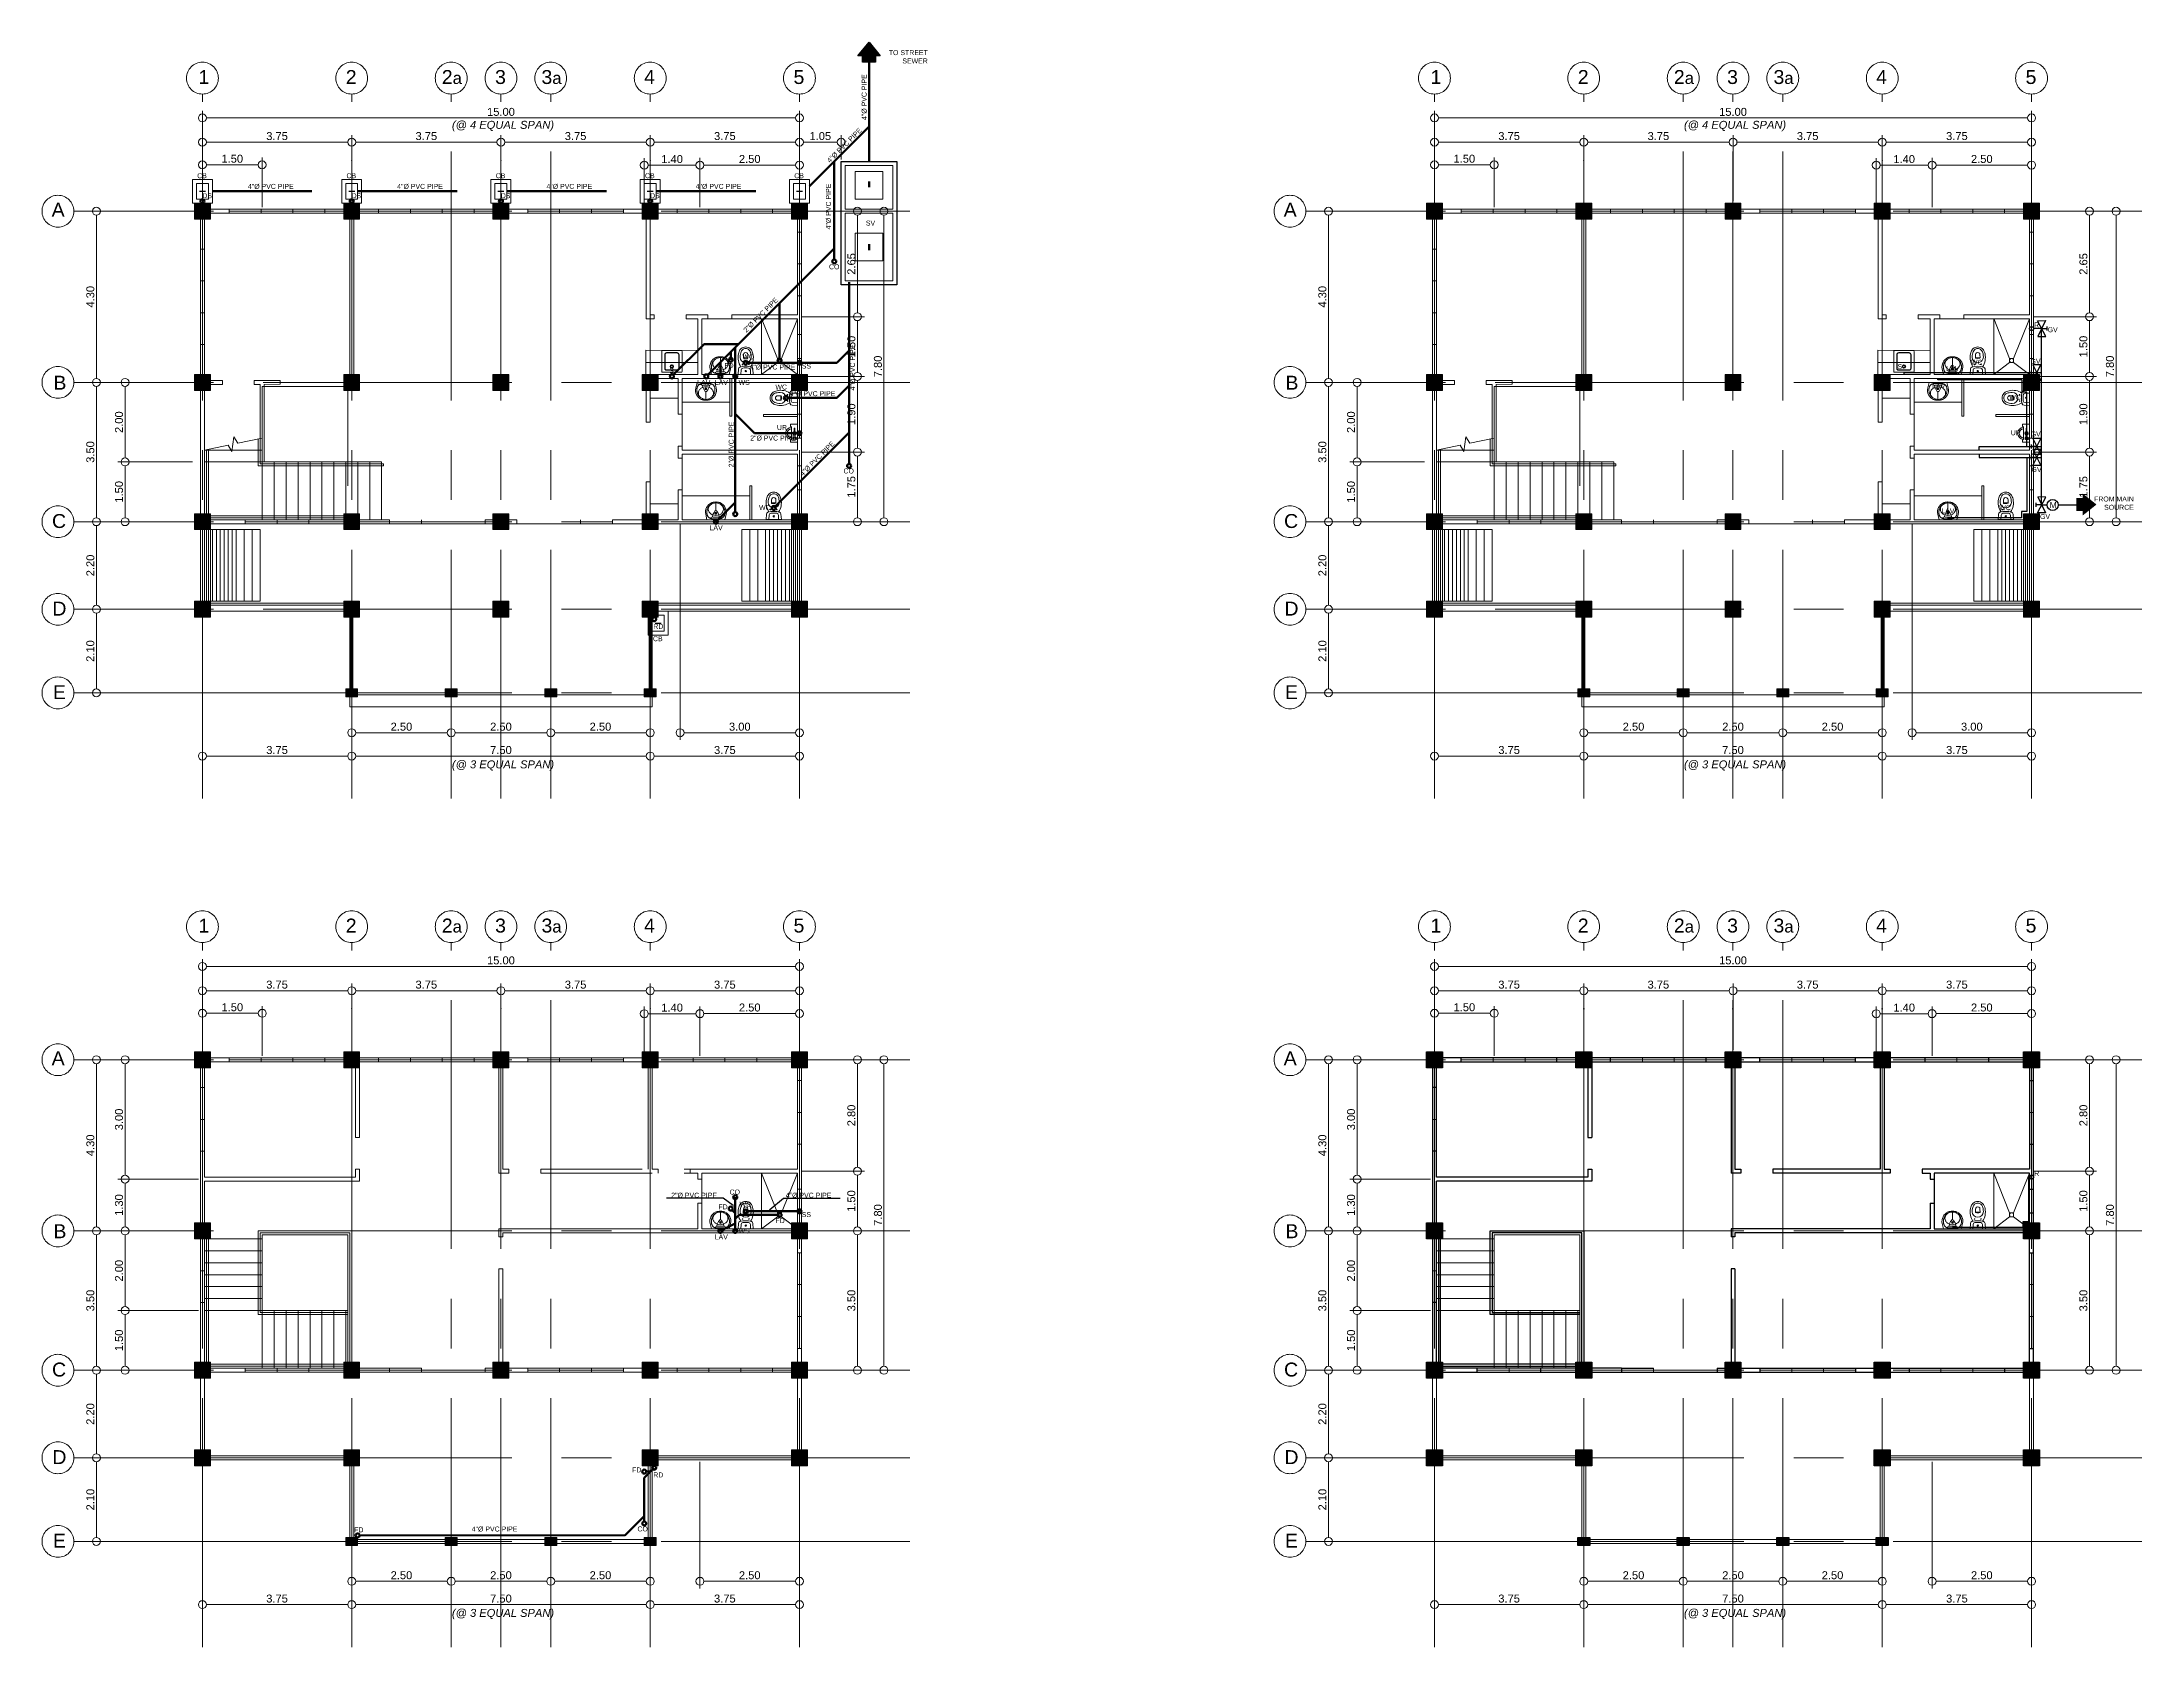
# Model space of a CAD drawing. Header units: metres. Extents: x -460 to 31334, y -1777 to 24987.
# Drawn here: x 207.5 to 260.3, y -948.5 to -908.2 of the extents above; entities that cross this region are included whole.
import ezdxf
from ezdxf import colors
from ezdxf.entities.mleader import LeaderData, LeaderLine
from ezdxf.enums import TextEntityAlignment as Align
from ezdxf.math import Vec2, Vec3

# ---------------------------------------------------------------- set-up
doc = ezdxf.new("R2010")
doc.units = ezdxf.units.M
doc.header["$MEASUREMENT"] = 0
for name, pattern in [('ACAD_ISO04W100', [30, 24, -3, 0, -3]), ('CENTER', [2, 1.25, -0.25, 0.25, -0.25]), ('HIDDEN', [0.375, 0.25, -0.125])]:
    doc.linetypes.add(name, pattern=pattern)
doc.layers.get('Defpoints').update_dxf_attribs({"color": 2})
for name, color, linetype, lineweight in [('col', 7, 'Continuous', 25), ('DIM', 8, 'Continuous', 5), ('fix', 8, 'Continuous', 13), ('WATERLIN', 7, 'ACAD_ISO04W100', 30)]:
    doc.layers.add(name, color=color, linetype=linetype, lineweight=lineweight)
for name, color, linetype, lineweight, true_color in [('DW', 7, 'Continuous', 9, 0xff0a0a), ('MODULE', 7, 'CENTER', 0, 0x24ff24), ('SEWERLIN', 7, 'Continuous', 50, 0xe77904), ('WATER LINE', 7, 'ACAD_ISO04W100', 30, 0x0544ff)]:
    doc.layers.add(name, color=color, linetype=linetype, lineweight=lineweight, true_color=true_color)
doc.layers.add('wall', color=7, linetype='Continuous')
doc.styles.add('50', font='arial.ttf', dxfattribs={"height": 0.125})
doc.styles.add('ATTR', font='romans.shx', dxfattribs={"width": 0.8, "height": 1.2})
doc.styles.add('SAM', font='arial.ttf', dxfattribs={"height": 0.15})
doc.styles.get("Standard").update_dxf_attribs({"font": 'arial.ttf'})
doc.dimstyles.get("Standard").update_dxf_attribs({"dimtxt": 0.2, "dimasz": 0.2, "dimexe": 0.18, "dimexo": 0.05, "dimgap": 0.05, "dimtad": 1, "dimzin": 0, "dimdsep": 46, "dimtxsty": 'Standard', "dimblk": 'DOTBLANK', "dimcen": 0.09, "dimclrd": 256, "dimclre": 256, "dimaunit": 1, "dimadec": 6, "dimazin": 0, "dimtfac": 1, "dimtix": 1, "dimtofl": 0, "dimtmove": 0, "dimatfit": 3, "dimfxl": 1, "dimtolj": 1, "dimtzin": 0, "dimlwd": -1, "dimlwe": -1, "dimarcsym": 0})

msp = doc.modelspace()

# ---------------------------------------------------------------- texts
at = {"transparency": 33554687, "char_height": 0.125, "style": 'SAM'}
for s, insert, width, attachment_point in [('TO STREET SEWER', (229.76982, -908.36821), 1.144471, 3), ('CB', (211.65727, -911.46057), 2.3335475, 3), ('CB', (215.40727, -911.46057), 2.3335475, 3), ('CB', (219.15727, -911.46057), 2.3335475, 3), ('CB', (222.90727, -911.46057), 2.3335475, 3), ('CB', (226.65727, -911.46057), 2.3335475, 3), ('DS', (211.78544, -911.96159), 0.2853003, 3), ('4"%%C PVC PIPE', (213.83705, -911.72838), 2.3335475, 3), ('DS', (215.53544, -911.96159), 0.2853003, 3), ('4"%%C PVC PIPE', (217.58705, -911.72838), 2.3335475, 3), ('DS', (219.28544, -911.96159), 0.2853003, 3), ('4"%%C PVC PIPE', (221.33705, -911.72838), 2.3335475, 3), ('DS', (223.03544, -911.96159), 0.2853003, 3), ('4"%%C PVC PIPE', (225.08705, -911.72838), 2.3335475, 3), ('CO', (227.54937, -913.74862), 2.3335475, 3), ('R', (257.69143, -915.20966), 2.3335475, 3), ('GV', (258.15638, -915.32934), 0.368578, 3), ('S', (223.39025, -916.36091), 2.3335475, 3), ('FD', (224.89098, -916.22785), 0.2900198, 3), ('WC', (225.40254, -916.00811), 2.3335475, 3), ('4"%%C PVC PIPE', (226.43929, -916.26597), 2.3335475, 3), ('SS', (226.83516, -916.24095), 2.3335475, 3), ('S', (254.24796, -916.25381), 0.368578, 3), ('LAV', (255.68618, -916.30376), 0.368578, 3), ('WC', (256.26725, -916.148), 0.368578, 3), ('GV', (257.72501, -916.12263), 0.368578, 3), ('LAV', (224.30701, -916.65353), 2.3335475, 3), ('LAV', (224.747, -916.65353), 2.3335475, 3), ('WS', (225.2968, -916.65353), 2.3335475, 3), ('WC', (226.23188, -916.76962), 2.3335475, 3), ('4"%%C PVC PIPE', (227.44778, -916.93538), 2.3335475, 3), ('LAV', (255.32963, -916.75054), 0.368578, 3), ('WC', (257.22812, -917.02949), 0.368578, 3), ('UR', (226.23188, -917.78678), 2.3335475, 3), ('UR', (257.22812, -917.91703), 0.368578, 3), ('GV', (257.72912, -917.94792), 0.368578, 3), ('2"%%C PVC PIPE', (226.4555, -918.05067), 2.3335475, 3), ('CO', (227.91298, -918.87782), 2.3335475, 3), ('GV', (257.75073, -918.84062), 0.368578, 3), ('WC', (225.82184, -919.79902), 2.3335475, 3), ('LAV', (255.56161, -919.87951), 0.368578, 3), ('WC', (256.9768, -919.80114), 0.368578, 3), ('GV', (257.96518, -920.0216), 0.368578, 3), ('FROM MAIN SOURCE', (260.06904, -919.58174), 1.2658229, 3), ('LAV', (224.61678, -920.30377), 0.3736476, 3), ('CB', (223.10727, -923.21813), 2.3335475, 9), ('RD', (222.87269, -922.78104), 0.2853003, 1), ('R', (257.69143, -936.52626), 2.3335475, 3), ('2"%%C PVC PIPE', (224.47215, -937.07224), 2.3335475, 3), ('FD', (224.74011, -937.36374), 0.2900198, 3), ('CO', (225.05203, -936.99235), 2.3335475, 3), ('WC', (225.33174, -937.30022), 2.3335475, 3), ('4"%%C PVC PIPE', (227.3494, -937.07198), 2.3335475, 3), ('WS', (225.2968, -937.97013), 2.3335475, 3), ('FD', (226.1744, -937.71008), 0.2900198, 3), ('SS', (226.83516, -937.55755), 2.3335475, 3), ('LAV', (224.74657, -938.12013), 2.3335475, 3), ('FD', (222.57286, -943.97302), 0.3736476, 3), ('RD', (222.87269, -944.09764), 0.2853003, 1), ('FD', (215.5921, -945.4785), 0.3736476, 3), ('4"%%C PVC PIPE', (219.46002, -945.45725), 2.3335475, 3), ('CO', (222.73712, -945.45535), 0.3736476, 3)]:
    msp.add_mtext(s, dxfattribs=dict(at, insert=insert, width=width, attachment_point=attachment_point))
at = {"transparency": 33554687, "char_height": 0.125, "width": 2.3335475, "attachment_point": 3, "style": 'SAM'}
for s, insert, rotation in [('4"%%C PVC PIPE', (228.1078, -908.97519), 90), ('4"%%C PVC PIPE', (228.03528, -910.30722), 45), ('4"%%C PVC PIPE', (227.21018, -911.7231), 90), ('2"%%C PVC PIPE', (225.93326, -914.57023), 45), ('4"%%C PVC PIPE', (227.81488, -915.769), 90), ('2"%%C PVC PIPE', (224.76913, -917.69903), 90), ('4"%%C PVC PIPE', (227.35053, -918.17806), 45)]:
    msp.add_mtext(s, dxfattribs=dict(at, insert=insert, rotation=rotation))
at = {"color": 8, "lineweight": 5, "true_color": 0x808080, "transparency": 33554687, "char_height": 0.2, "attachment_point": 1, "style": '50'}
for insert in [(216.90931, -910.14463), (247.86204, -910.14463)]:
    msp.add_mtext_dynamic_manual_height_columns('\\pi0.90502;{\\fArial|b0|i1|c0|p34;(@ 4 EQUAL SPAN)}', width=4.3363781, gutter_width=0.625, heights=[0], dxfattribs=dict(at, insert=insert))
at = {"transparency": 33554687, "insert": (228.21373, -912.65047), "char_height": 0.125, "attachment_point": 1, "style": '50'}
msp.add_mtext_dynamic_manual_height_columns('SV', width=0.2870721, gutter_width=0.625, heights=[0], dxfattribs=at)
at = {"transparency": 33554687, "insert": (257.95553, -919.72285), "char_height": 0.15, "attachment_point": 1}
msp.add_mtext_dynamic_manual_height_columns('M', width=0.6472591, gutter_width=1, heights=[0], dxfattribs=at)
at = {"layer": 'DIM', "color": 8, "lineweight": 5, "true_color": 0x808080, "transparency": 33554687, "char_height": 0.2, "attachment_point": 1, "style": '50'}
for insert in [(216.90931, -926.21085), (247.86204, -926.21085), (216.90931, -947.52745)]:
    msp.add_mtext_dynamic_manual_height_columns('\\pi0.90502;{\\fArial|b0|i1|c0|p34;(@ 3 EQUAL SPAN)}', width=4.3363781, gutter_width=0.625, heights=[0], dxfattribs=dict(at, insert=insert))
at = {"layer": 'DIM', "color": 8, "true_color": 0x808080, "transparency": 33554687, "insert": (247.86204, -947.52745), "char_height": 0.2, "attachment_point": 1, "style": '50'}
msp.add_mtext_dynamic_manual_height_columns('\\pi0.90502;{\\fArial|b0|i1|c0|p34;(@ 3 EQUAL SPAN)}', width=4.3363781, gutter_width=0.625, heights=[0], dxfattribs=at)

# ---------------------------------------------------------------- blocks, each defined once
blk = doc.blocks.new('MODULE')
at = {"layer": 'MODULE', "ltscale": 5, "transparency": 33554687}
for points in [[(0, -14.753), (0, 2.943)], [(3.75, -14.753), (3.75, 2.943)], [(6.25, -14.753), (6.25, 2.943)], [(7.5, -14.753), (7.5, 2.943)], [(8.75, -14.753), (8.75, 2.943)], [(11.25, -14.753), (11.25, 2.943)], [(15, -14.753), (15, 2.943)], [(17.775, 0), (-3.23, 0)], [(17.775, -4.3), (-3.23, -4.3)], [(17.775, -7.8), (-3.23, -7.8)], [(17.775, -10), (-3.23, -10)], [(17.775, -12.1), (-3.23, -12.1)]]:
    blk.add_lwpolyline(points, dxfattribs=at)
for centre in [(0, 3.343), (3.75, 3.343), (6.25, 3.343), (7.5, 3.343), (8.75, 3.343), (11.25, 3.343), (15, 3.343), (-3.63, 0), (-3.63, -4.3), (-3.63, -7.8), (-3.63, -10), (-3.63, -12.1)]:
    blk.add_circle(centre, 0.4, dxfattribs=at)
at = {"layer": 'MODULE', "ltscale": 5, "transparency": 33554687, "char_height": 0.35, "attachment_point": 1, "style": '50'}
for s, insert in [('\\pi0.13554;1', (-0.233, 3.546)), ('\\pi0.08409;2', (3.517, 3.546)), ('\\pi-0.03644;2{\\H0.85714x;a}', (6.051, 3.546)), ('\\pi0.0854;3', (7.267, 3.546)), ('\\pi-0.03334;3{\\H0.85714x;a}', (8.551, 3.546)), ('\\pi0.07896;4', (11.017, 3.546)), ('\\pi0.08397;5', (14.767, 3.546)), ('\\pi0.03658;A', (-3.824, 0.213)), ('\\pi0.06785;B', (-3.811, -4.133)), ('\\pi0.04529;C', (-3.824, -7.608)), ('\\pi0.05532;D', (-3.824, -9.808)), ('\\pi0.06941;E', (-3.824, -11.908))]:
    blk.add_mtext_dynamic_manual_height_columns(s, width=0.4, gutter_width=0.5, heights=[0], dxfattribs=dict(at, insert=insert))
blk = doc.blocks.new('_DotBlank')
at = {"color": 0, "linetype": 'ByBlock', "lineweight": -2}
blk.add_line((-0.5, 0), (-1, 0), dxfattribs=at)
blk.add_circle((0, 0), 0.5, dxfattribs=at)
blk = doc.blocks.new('*D924')
at = {"layer": 'Defpoints', "color": 0, "transparency": 16777216}
for p in [(242.299, -933.731), (239.836, -938.031), (242.299, -938.031)]:
    blk.add_point(p, dxfattribs=at)
at = {"layer": 'DIM', "transparency": 16777216}
for p, q in [((242.249, -933.731), (239.656, -933.731)), ((239.836, -933.931), (239.836, -937.831)), ((242.249, -938.031), (239.656, -938.031))]:
    blk.add_line(p, q, dxfattribs=at)
at = {"layer": 'DIM', "transparency": 16777216, "xscale": 0.2, "yscale": 0.2, "zscale": 0.2}
for p, rotation in [((239.836, -933.731), 90), ((239.836, -938.031), 270)]:
    blk.add_blockref('_DotBlank', p, dxfattribs=dict(at, rotation=rotation))
at = {"layer": 'DIM', "color": 0, "transparency": 16777216, "insert": (239.683, -935.881), "char_height": 0.2, "attachment_point": 5, "rotation": 90}
blk.add_mtext('\\A1;4.30', dxfattribs=at)
blk = doc.blocks.new('*D925')
at = {"layer": 'Defpoints', "color": 0, "transparency": 16777216}
for p in [(242.299, -938.031), (239.836, -941.531), (242.299, -941.531)]:
    blk.add_point(p, dxfattribs=at)
at = {"layer": 'DIM', "transparency": 16777216}
for p, q in [((242.249, -938.031), (239.656, -938.031)), ((239.836, -938.231), (239.836, -941.331)), ((242.249, -941.531), (239.656, -941.531))]:
    blk.add_line(p, q, dxfattribs=at)
at = {"layer": 'DIM', "transparency": 16777216, "xscale": 0.2, "yscale": 0.2, "zscale": 0.2}
for p, rotation in [((239.836, -938.031), 90), ((239.836, -941.531), 270)]:
    blk.add_blockref('_DotBlank', p, dxfattribs=dict(at, rotation=rotation))
at = {"layer": 'DIM', "color": 0, "transparency": 16777216, "insert": (239.683, -939.781), "char_height": 0.2, "attachment_point": 5, "rotation": 90}
blk.add_mtext('\\A1;3.50', dxfattribs=at)
blk = doc.blocks.new('*D926')
at = {"layer": 'Defpoints', "color": 0, "transparency": 16777216}
for p in [(242.499, -941.531), (239.836, -943.731), (242.299, -943.731)]:
    blk.add_point(p, dxfattribs=at)
at = {"layer": 'DIM', "transparency": 16777216}
for p, q in [((242.449, -941.531), (239.656, -941.531)), ((239.836, -941.731), (239.836, -943.531)), ((242.249, -943.731), (239.656, -943.731))]:
    blk.add_line(p, q, dxfattribs=at)
at = {"layer": 'DIM', "transparency": 16777216, "xscale": 0.2, "yscale": 0.2, "zscale": 0.2}
for p, rotation in [((239.836, -941.531), 90), ((239.836, -943.731), 270)]:
    blk.add_blockref('_DotBlank', p, dxfattribs=dict(at, rotation=rotation))
at = {"layer": 'DIM', "color": 0, "transparency": 16777216, "insert": (239.684, -942.631), "char_height": 0.2, "attachment_point": 5, "rotation": 90}
blk.add_mtext('\\A1;2.20', dxfattribs=at)
blk = doc.blocks.new('*D927')
at = {"layer": 'Defpoints', "color": 0, "transparency": 16777216}
for p in [(242.299, -943.731), (239.836, -945.831), (246.099, -945.831)]:
    blk.add_point(p, dxfattribs=at)
at = {"layer": 'DIM', "transparency": 16777216}
for p, q in [((242.249, -943.731), (239.656, -943.731)), ((239.836, -943.931), (239.836, -945.631)), ((246.049, -945.831), (239.656, -945.831))]:
    blk.add_line(p, q, dxfattribs=at)
at = {"layer": 'DIM', "transparency": 16777216, "xscale": 0.2, "yscale": 0.2, "zscale": 0.2}
for p, rotation in [((239.836, -943.731), 90), ((239.836, -945.831), 270)]:
    blk.add_blockref('_DotBlank', p, dxfattribs=dict(at, rotation=rotation))
at = {"layer": 'DIM', "color": 0, "transparency": 16777216, "insert": (239.684, -944.781), "char_height": 0.2, "attachment_point": 5, "rotation": 90}
blk.add_mtext('\\A1;2.10', dxfattribs=at)
blk = doc.blocks.new('*D928')
at = {"layer": 'Defpoints', "color": 0, "transparency": 16777216}
for p in [(257.499, -931.388), (242.499, -933.531), (257.499, -933.531)]:
    blk.add_point(p, dxfattribs=at)
at = {"layer": 'DIM', "transparency": 16777216}
for p, q in [((242.499, -933.481), (242.499, -931.208)), ((242.699, -931.388), (257.299, -931.388)), ((257.499, -933.481), (257.499, -931.208))]:
    blk.add_line(p, q, dxfattribs=at)
at = {"layer": 'DIM', "transparency": 16777216, "xscale": 0.2, "yscale": 0.2, "zscale": 0.2, "rotation": 180}
blk.add_blockref('_DotBlank', (242.499, -931.388), dxfattribs=at)
at = {"layer": 'DIM', "transparency": 16777216, "xscale": 0.2, "yscale": 0.2, "zscale": 0.2}
blk.add_blockref('_DotBlank', (257.499, -931.388), dxfattribs=at)
at = {"layer": 'DIM', "color": 0, "transparency": 16777216, "insert": (249.999, -931.236), "char_height": 0.2, "attachment_point": 5}
blk.add_mtext('\\A1;15.00', dxfattribs=at)
blk = doc.blocks.new('*D929')
at = {"layer": 'Defpoints', "color": 0, "transparency": 16777216}
for p in [(246.249, -931.997), (242.499, -933.531), (246.249, -933.531)]:
    blk.add_point(p, dxfattribs=at)
at = {"layer": 'DIM', "transparency": 16777216}
for p, q in [((242.499, -933.481), (242.499, -931.817)), ((242.699, -931.997), (246.049, -931.997)), ((246.249, -933.481), (246.249, -931.817))]:
    blk.add_line(p, q, dxfattribs=at)
at = {"layer": 'DIM', "transparency": 16777216, "xscale": 0.2, "yscale": 0.2, "zscale": 0.2, "rotation": 180}
blk.add_blockref('_DotBlank', (242.499, -931.997), dxfattribs=at)
at = {"layer": 'DIM', "transparency": 16777216, "xscale": 0.2, "yscale": 0.2, "zscale": 0.2}
blk.add_blockref('_DotBlank', (246.249, -931.997), dxfattribs=at)
at = {"layer": 'DIM', "color": 0, "transparency": 16777216, "insert": (244.374, -931.845), "char_height": 0.2, "attachment_point": 5}
blk.add_mtext('\\A1;3.75', dxfattribs=at)
blk = doc.blocks.new('*D795')
at = {"layer": 'Defpoints', "color": 0, "transparency": 16777216}
for p in [(249.999, -931.997), (246.249, -933.531), (249.999, -933.531)]:
    blk.add_point(p, dxfattribs=at)
at = {"layer": 'DIM', "transparency": 16777216}
for p, q in [((246.249, -933.481), (246.249, -931.817)), ((246.449, -931.997), (249.799, -931.997)), ((249.999, -933.481), (249.999, -931.817))]:
    blk.add_line(p, q, dxfattribs=at)
at = {"layer": 'DIM', "transparency": 16777216, "xscale": 0.2, "yscale": 0.2, "zscale": 0.2, "rotation": 180}
blk.add_blockref('_DotBlank', (246.249, -931.997), dxfattribs=at)
at = {"layer": 'DIM', "transparency": 16777216, "xscale": 0.2, "yscale": 0.2, "zscale": 0.2}
blk.add_blockref('_DotBlank', (249.999, -931.997), dxfattribs=at)
at = {"layer": 'DIM', "color": 0, "transparency": 16777216, "insert": (248.124, -931.845), "char_height": 0.2, "attachment_point": 5}
blk.add_mtext('\\A1;3.75', dxfattribs=at)
blk = doc.blocks.new('*D796')
at = {"layer": 'Defpoints', "color": 0, "transparency": 16777216}
for p in [(253.749, -931.997), (249.999, -933.531), (253.749, -933.531)]:
    blk.add_point(p, dxfattribs=at)
at = {"layer": 'DIM', "transparency": 16777216}
for p, q in [((249.999, -933.481), (249.999, -931.817)), ((250.199, -931.997), (253.549, -931.997)), ((253.749, -933.481), (253.749, -931.817))]:
    blk.add_line(p, q, dxfattribs=at)
at = {"layer": 'DIM', "transparency": 16777216, "xscale": 0.2, "yscale": 0.2, "zscale": 0.2, "rotation": 180}
blk.add_blockref('_DotBlank', (249.999, -931.997), dxfattribs=at)
at = {"layer": 'DIM', "transparency": 16777216, "xscale": 0.2, "yscale": 0.2, "zscale": 0.2}
blk.add_blockref('_DotBlank', (253.749, -931.997), dxfattribs=at)
at = {"layer": 'DIM', "color": 0, "transparency": 16777216, "insert": (251.874, -931.845), "char_height": 0.2, "attachment_point": 5}
blk.add_mtext('\\A1;3.75', dxfattribs=at)
blk = doc.blocks.new('*D797')
at = {"layer": 'Defpoints', "color": 0, "transparency": 16777216}
for p in [(257.499, -931.997), (253.749, -933.531), (257.499, -933.531)]:
    blk.add_point(p, dxfattribs=at)
at = {"layer": 'DIM', "transparency": 16777216}
for p, q in [((253.749, -933.481), (253.749, -931.817)), ((253.949, -931.997), (257.299, -931.997)), ((257.499, -933.481), (257.499, -931.817))]:
    blk.add_line(p, q, dxfattribs=at)
at = {"layer": 'DIM', "transparency": 16777216, "xscale": 0.2, "yscale": 0.2, "zscale": 0.2, "rotation": 180}
blk.add_blockref('_DotBlank', (253.749, -931.997), dxfattribs=at)
at = {"layer": 'DIM', "transparency": 16777216, "xscale": 0.2, "yscale": 0.2, "zscale": 0.2}
blk.add_blockref('_DotBlank', (257.499, -931.997), dxfattribs=at)
at = {"layer": 'DIM', "color": 0, "transparency": 16777216, "insert": (255.624, -931.845), "char_height": 0.2, "attachment_point": 5}
blk.add_mtext('\\A1;3.75', dxfattribs=at)
blk = doc.blocks.new('*D798')
at = {"layer": 'Defpoints', "color": 0, "transparency": 16777216}
for p in [(240.556, -940.031), (242.449, -940.031), (242.299, -941.531)]:
    blk.add_point(p, dxfattribs=at)
at = {"layer": 'DIM', "transparency": 16777216}
for p, q in [((242.399, -940.031), (240.376, -940.031)), ((240.556, -941.331), (240.556, -940.231)), ((242.249, -941.531), (240.376, -941.531))]:
    blk.add_line(p, q, dxfattribs=at)
at = {"layer": 'DIM', "transparency": 16777216, "xscale": 0.2, "yscale": 0.2, "zscale": 0.2}
for p, rotation in [((240.556, -940.031), 90), ((240.556, -941.531), 270)]:
    blk.add_blockref('_DotBlank', p, dxfattribs=dict(at, rotation=rotation))
at = {"layer": 'DIM', "color": 0, "transparency": 16777216, "insert": (240.404, -940.781), "char_height": 0.2, "attachment_point": 5, "rotation": 90}
blk.add_mtext('\\A1;1.50', dxfattribs=at)
blk = doc.blocks.new('*D799')
at = {"layer": 'Defpoints', "color": 0, "transparency": 16777216}
for p in [(244.001, -932.565), (242.499, -933.531), (244.001, -933.681)]:
    blk.add_point(p, dxfattribs=at)
at = {"layer": 'DIM', "transparency": 16777216}
for p, q in [((242.499, -933.481), (242.499, -932.385)), ((242.699, -932.565), (243.801, -932.565)), ((244.001, -933.631), (244.001, -932.385))]:
    blk.add_line(p, q, dxfattribs=at)
at = {"layer": 'DIM', "transparency": 16777216, "xscale": 0.2, "yscale": 0.2, "zscale": 0.2, "rotation": 180}
blk.add_blockref('_DotBlank', (242.499, -932.565), dxfattribs=at)
at = {"layer": 'DIM', "transparency": 16777216, "xscale": 0.2, "yscale": 0.2, "zscale": 0.2}
blk.add_blockref('_DotBlank', (244.001, -932.565), dxfattribs=at)
at = {"layer": 'DIM', "color": 0, "transparency": 16777216, "insert": (243.25, -932.413), "char_height": 0.2, "attachment_point": 5}
blk.add_mtext('\\A1;1.50', dxfattribs=at)
blk = doc.blocks.new('*D800')
at = {"layer": 'Defpoints', "color": 0, "transparency": 16777216}
for p in [(240.556, -938.031), (242.299, -938.031), (242.449, -940.031)]:
    blk.add_point(p, dxfattribs=at)
at = {"layer": 'DIM', "transparency": 16777216}
for p, q in [((242.249, -938.031), (240.376, -938.031)), ((240.556, -939.831), (240.556, -938.231)), ((242.399, -940.031), (240.376, -940.031))]:
    blk.add_line(p, q, dxfattribs=at)
at = {"layer": 'DIM', "transparency": 16777216, "xscale": 0.2, "yscale": 0.2, "zscale": 0.2}
for p, rotation in [((240.556, -938.031), 90), ((240.556, -940.031), 270)]:
    blk.add_blockref('_DotBlank', p, dxfattribs=dict(at, rotation=rotation))
at = {"layer": 'DIM', "color": 0, "transparency": 16777216, "insert": (240.404, -939.031), "char_height": 0.2, "attachment_point": 5, "rotation": 90}
blk.add_mtext('\\A1;2.00', dxfattribs=at)
blk = doc.blocks.new('*D801')
at = {"layer": 'Defpoints', "color": 0, "transparency": 16777216}
for p in [(257.699, -936.531), (257.699, -938.031), (258.955, -938.031)]:
    blk.add_point(p, dxfattribs=at)
at = {"layer": 'DIM', "transparency": 16777216}
for p, q in [((257.749, -936.531), (259.135, -936.531)), ((258.955, -936.731), (258.955, -937.831)), ((257.749, -938.031), (259.135, -938.031))]:
    blk.add_line(p, q, dxfattribs=at)
at = {"layer": 'DIM', "transparency": 16777216, "xscale": 0.2, "yscale": 0.2, "zscale": 0.2}
for p, rotation in [((258.955, -936.531), 90), ((258.955, -938.031), 270)]:
    blk.add_blockref('_DotBlank', p, dxfattribs=dict(at, rotation=rotation))
at = {"layer": 'DIM', "color": 0, "transparency": 16777216, "insert": (258.803, -937.281), "char_height": 0.2, "attachment_point": 5, "rotation": 90}
blk.add_mtext('\\A1;1.50', dxfattribs=at)
blk = doc.blocks.new('*D930')
at = {"layer": 'Defpoints', "color": 0, "transparency": 16777216}
for p in [(257.699, -933.731), (257.499, -936.531), (258.955, -936.531)]:
    blk.add_point(p, dxfattribs=at)
at = {"layer": 'DIM', "transparency": 16777216}
for p, q in [((257.749, -933.731), (259.135, -933.731)), ((258.955, -933.931), (258.955, -936.331)), ((257.549, -936.531), (259.135, -936.531))]:
    blk.add_line(p, q, dxfattribs=at)
at = {"layer": 'DIM', "transparency": 16777216, "xscale": 0.2, "yscale": 0.2, "zscale": 0.2}
for p, rotation in [((258.955, -933.731), 90), ((258.955, -936.531), 270)]:
    blk.add_blockref('_DotBlank', p, dxfattribs=dict(at, rotation=rotation))
at = {"layer": 'DIM', "color": 0, "transparency": 16777216, "insert": (258.803, -935.131), "char_height": 0.2, "attachment_point": 5, "rotation": 90}
blk.add_mtext('\\A1;2.80', dxfattribs=at)
blk = doc.blocks.new('A$C760102CB')
at = {"layer": 'fix', "transparency": 33554687}
for p, q in [((0.071, 0.69), (0.077, 0.579)), ((0.308, 0.578), (0.315, 0.69))]:
    blk.add_line(p, q, dxfattribs=at)
for points in [[(0.011, 0.552, 0.313572), (0.046, 0.507, 0.148983), (0.339, 0.506, 0.313572), (0.374, 0.551), (0.383, 0.69), (0.003, 0.69)], [(0.333, 0.256, 0.997252), (0.051, 0.257, 0.054268), (0.059, 0.177, 0.040235), (0.075, 0.124, 0.119968), (0.112, 0.071, 0.181516), (0.191, 0.041, 0.181516), (0.271, 0.07, 0.119968), (0.308, 0.123, 0.040235), (0.325, 0.177, 0.054268)], [(0.248, 0.271, 0.353967), (0.24, 0.281, 0.105376), (0.143, 0.281, 0.353967), (0.135, 0.272), (0.135, 0.193, 1), (0.248, 0.193)]]:
    blk.add_lwpolyline(points, format="xyb", close=True, dxfattribs=at)
blk.add_lwpolyline([(0.072, 0.5, 0.204199), (0.009, 0.177, 0.040235), (0.028, 0.115, 0.119968), (0.078, 0.043, 0.181516), (0.191, 0, 0.181516), (0.304, 0.042, 0.119968), (0.356, 0.114, 0.040235), (0.374, 0.176, 0.204199), (0.313, 0.499)], format="xyb", dxfattribs=at)
for centre, radius in [((0.193, 0.607), 0.0175), ((0.112, 0.44), 0.0075), ((0.272, 0.44), 0.0075)]:
    blk.add_circle(centre, radius, dxfattribs=at)
for centre, radius, start, end in [((0.127, 0.582), 0.05, 183.2724, 260.6544), ((0.194, 0.987), 0.461, 260.6544, 279.0654), ((0.259, 0.581), 0.05, 279.0654, 356.4474), ((0.191, 0.053), 0.219, 74.9202, 104.7996)]:
    blk.add_arc(centre, radius, start, end, dxfattribs=at)
blk = doc.blocks.new('A$C1BDC7D92')
at = {"layer": 'fix', "linetype": 'Continuous', "transparency": 33554687}
for p, q in [((0.043, 0.479), (0.007, 0.332)), ((0.523, 0.479), (0.043, 0.479)), ((0.523, 0.479), (0.558, 0.332))]:
    blk.add_line(p, q, dxfattribs=at)
at = {"layer": 'fix', "transparency": 33554687}
for p, q in [((0.193, 0.402), (0.122, 0.438)), ((0.372, 0.402), (0.443, 0.438))]:
    blk.add_line(p, q, dxfattribs=at)
at = {"layer": 'fix', "linetype": 'Continuous', "transparency": 33554687}
for points in [[(0.138, 0.075), (0.127, 0.083), (0.118, 0.091), (0.11, 0.099), (0.11, 0.099), (0.101, 0.108), (0.094, 0.118), (0.086, 0.127), (0.079, 0.137), (0.073, 0.148), (0.067, 0.159), (0.061, 0.17), (0.057, 0.181), (0.057, 0.181), (0.052, 0.193), (0.049, 0.204), (0.045, 0.216), (0.043, 0.229), (0.041, 0.241), (0.039, 0.253), (0.038, 0.266), (0.038, 0.278), (0.038, 0.278), (0.039, 0.291), (0.04, 0.304), (0.041, 0.316), (0.043, 0.328), (0.046, 0.34), (0.049, 0.352), (0.053, 0.362), (0.057, 0.372), (0.057, 0.372), (0.061, 0.382), (0.066, 0.39), (0.071, 0.398), (0.076, 0.405), (0.082, 0.412), (0.089, 0.418), (0.095, 0.423), (0.102, 0.428), (0.102, 0.428), (0.109, 0.432), (0.117, 0.436), (0.125, 0.439), (0.132, 0.442), (0.14, 0.445), (0.148, 0.447), (0.156, 0.449), (0.164, 0.45), (0.164, 0.45), (0.171, 0.451), (0.178, 0.452), (0.185, 0.452), (0.192, 0.453), (0.199, 0.453), (0.206, 0.453), (0.213, 0.453), (0.22, 0.453), (0.22, 0.453), (0.228, 0.453), (0.235, 0.453), (0.243, 0.453), (0.251, 0.453), (0.258, 0.453), (0.266, 0.453), (0.273, 0.453), (0.281, 0.453), (0.281, 0.453), (0.288, 0.453), (0.295, 0.453), (0.302, 0.453), (0.309, 0.453), (0.315, 0.453), (0.322, 0.453), (0.329, 0.453), (0.337, 0.453), (0.337, 0.453), (0.344, 0.453), (0.352, 0.453), (0.359, 0.453), (0.367, 0.453), (0.375, 0.453), (0.383, 0.452), (0.391, 0.451), (0.4, 0.45), (0.4, 0.45), (0.408, 0.449), (0.416, 0.447), (0.424, 0.445), (0.432, 0.442), (0.44, 0.439), (0.448, 0.436), (0.456, 0.432), (0.463, 0.428), (0.463, 0.428), (0.47, 0.423), (0.476, 0.418), (0.483, 0.412), (0.489, 0.405), (0.494, 0.398), (0.499, 0.39), (0.504, 0.382), (0.509, 0.372), (0.509, 0.372), (0.513, 0.362), (0.516, 0.352), (0.519, 0.34), (0.522, 0.328), (0.524, 0.316), (0.526, 0.304), (0.527, 0.291), (0.527, 0.278), (0.527, 0.278), (0.527, 0.266), (0.526, 0.253), (0.524, 0.241), (0.522, 0.229), (0.52, 0.216), (0.517, 0.204), (0.513, 0.193), (0.509, 0.181), (0.509, 0.181), (0.504, 0.17), (0.498, 0.159), (0.492, 0.148), (0.486, 0.137), (0.479, 0.127), (0.472, 0.118), (0.464, 0.108), (0.455, 0.099), (0.455, 0.099), (0.447, 0.091), (0.438, 0.083), (0.427, 0.075)], [(0.283, 0.234), (0.283, 0.169), (0.283, 0.103), (0.283, 0.025)]]:
    blk.add_lwpolyline(points, dxfattribs=at)
blk.add_lwpolyline([(0.283, 0.025, -0.082757), (0.203, 0.039, -0.090524), (0.138, 0.075, -0.104224), (0.093, 0.132, -0.116526), (0.078, 0.195, -0.116526), (0.093, 0.258, -0.104224), (0.138, 0.314, -0.090524), (0.203, 0.35, -0.082757), (0.283, 0.364, -0.082757), (0.362, 0.35, -0.090524), (0.427, 0.314, -0.104224), (0.472, 0.258, -0.116526), (0.487, 0.195, -0.116526), (0.472, 0.132, -0.104224), (0.427, 0.075, -0.090524), (0.362, 0.039, -0.082757)], format="xyb", close=True, dxfattribs=at)
at = {"layer": 'fix', "transparency": 33554687}
for points in [[(0.16, 0.025), (0.17, 0.021), (0.18, 0.018), (0.188, 0.015), (0.195, 0.013), (0.202, 0.011), (0.208, 0.01), (0.214, 0.009), (0.219, 0.008), (0.225, 0.007), (0.231, 0.006), (0.238, 0.005), (0.245, 0.004), (0.253, 0.003), (0.262, 0.002), (0.271, 0.001), (0.283, 0)], [(0.405, 0.025), (0.395, 0.021), (0.386, 0.018), (0.377, 0.015), (0.37, 0.013), (0.363, 0.011), (0.357, 0.01), (0.351, 0.009), (0.346, 0.008), (0.34, 0.007), (0.334, 0.006), (0.327, 0.005), (0.32, 0.004), (0.312, 0.003), (0.304, 0.002), (0.294, 0.001), (0.283, 0)]]:
    blk.add_lwpolyline(points, dxfattribs=at)
at = {"layer": 'fix', "linetype": 'Continuous', "transparency": 33554687}
blk.add_lwpolyline([(0.31, 0.247, 0.133789), (0.375, 0.393, 0.453405), (0.363, 0.406), (0.202, 0.406, 0.453405), (0.19, 0.393, 0.133789), (0.255, 0.247)], format="xyb", dxfattribs=at)
for radius in [0.0264, 0.0185]:
    blk.add_circle((0.283, 0.307), radius, dxfattribs=at)
for centre, radius, start, end in [((0.267, 0.269), 0.267, 166.4993, 246.3994), ((0.283, 0.269), 0.0353, 219.2954, 320.7046), ((0.298, 0.269), 0.267, 293.6006, 13.5007)]:
    blk.add_arc(centre, radius, start, end, dxfattribs=at)
at = {"layer": 'fix', "transparency": 33554687, "text_generation_flag": 4, "flags": 1}
for tag, p in [('ASCATNO', (0.283, 0.479)), ('ASCOLOR', (0.283, 0.469)), ('ASNAME', (0.283, 0.474))]:
    blk.add_attdef(tag, text='', height=0.00294, rotation=180, dxfattribs=at).set_placement(p, align=Align.MIDDLE)
blk = doc.blocks.new('*D809')
at = {"layer": 'Defpoints', "color": 0, "transparency": 16777216}
for p in [(257.699, -938.031), (257.549, -941.531), (258.955, -941.531)]:
    blk.add_point(p, dxfattribs=at)
at = {"layer": 'DIM', "transparency": 16777216}
for p, q in [((257.749, -938.031), (259.135, -938.031)), ((258.955, -938.231), (258.955, -941.331)), ((257.599, -941.531), (259.135, -941.531))]:
    blk.add_line(p, q, dxfattribs=at)
at = {"layer": 'DIM', "transparency": 16777216, "xscale": 0.2, "yscale": 0.2, "zscale": 0.2}
for p, rotation in [((258.955, -938.031), 90), ((258.955, -941.531), 270)]:
    blk.add_blockref('_DotBlank', p, dxfattribs=dict(at, rotation=rotation))
at = {"layer": 'DIM', "color": 0, "transparency": 16777216, "insert": (258.803, -939.781), "char_height": 0.2, "attachment_point": 5, "rotation": 90}
blk.add_mtext('\\A1;3.50', dxfattribs=at)
blk = doc.blocks.new('*D810')
at = {"layer": 'Defpoints', "color": 0, "transparency": 16777216}
for p in [(259.105, -933.731), (257.699, -941.531), (259.622, -941.531)]:
    blk.add_point(p, dxfattribs=at)
at = {"layer": 'DIM', "transparency": 16777216}
for p, q in [((259.155, -933.731), (259.802, -933.731)), ((259.622, -933.931), (259.622, -941.331)), ((257.749, -941.531), (259.802, -941.531))]:
    blk.add_line(p, q, dxfattribs=at)
at = {"layer": 'DIM', "transparency": 16777216, "xscale": 0.2, "yscale": 0.2, "zscale": 0.2}
for p, rotation in [((259.622, -933.731), 90), ((259.622, -941.531), 270)]:
    blk.add_blockref('_DotBlank', p, dxfattribs=dict(at, rotation=rotation))
at = {"layer": 'DIM', "color": 0, "transparency": 16777216, "insert": (259.469, -937.631), "char_height": 0.2, "attachment_point": 5, "rotation": 90}
blk.add_mtext('\\A1;7.80', dxfattribs=at)
blk = doc.blocks.new('*D811')
at = {"layer": 'Defpoints', "color": 0, "transparency": 16777216}
for p in [(242.299, -933.731), (240.556, -936.731), (242.449, -936.731)]:
    blk.add_point(p, dxfattribs=at)
at = {"layer": 'DIM', "transparency": 16777216}
for p, q in [((242.249, -933.731), (240.376, -933.731)), ((240.556, -933.931), (240.556, -936.531)), ((242.399, -936.731), (240.376, -936.731))]:
    blk.add_line(p, q, dxfattribs=at)
at = {"layer": 'DIM', "transparency": 16777216, "xscale": 0.2, "yscale": 0.2, "zscale": 0.2}
for p, rotation in [((240.556, -933.731), 90), ((240.556, -936.731), 270)]:
    blk.add_blockref('_DotBlank', p, dxfattribs=dict(at, rotation=rotation))
at = {"layer": 'DIM', "color": 0, "transparency": 16777216, "insert": (240.404, -935.231), "char_height": 0.2, "attachment_point": 5, "rotation": 90}
blk.add_mtext('\\A1;3.00', dxfattribs=at)
blk = doc.blocks.new('*D812')
at = {"layer": 'Defpoints', "color": 0, "transparency": 16777216}
for p in [(242.449, -936.731), (240.556, -938.031), (242.299, -938.031)]:
    blk.add_point(p, dxfattribs=at)
at = {"layer": 'DIM', "transparency": 16777216}
for p, q in [((242.399, -936.731), (240.376, -936.731)), ((240.556, -936.931), (240.556, -937.831)), ((242.249, -938.031), (240.376, -938.031))]:
    blk.add_line(p, q, dxfattribs=at)
at = {"layer": 'DIM', "transparency": 16777216, "xscale": 0.2, "yscale": 0.2, "zscale": 0.2}
for p, rotation in [((240.556, -936.731), 90), ((240.556, -938.031), 270)]:
    blk.add_blockref('_DotBlank', p, dxfattribs=dict(at, rotation=rotation))
at = {"layer": 'DIM', "color": 0, "transparency": 16777216, "insert": (240.404, -937.381), "char_height": 0.2, "attachment_point": 5, "rotation": 90}
blk.add_mtext('\\A1;1.30', dxfattribs=at)
blk = doc.blocks.new('*D813')
at = {"layer": 'Defpoints', "color": 0, "transparency": 16777216}
for p in [(257.499, -932.572), (254.999, -933.681), (257.499, -933.731)]:
    blk.add_point(p, dxfattribs=at)
at = {"layer": 'DIM', "transparency": 16777216}
for p, q in [((254.999, -933.631), (254.999, -932.392)), ((255.199, -932.572), (257.299, -932.572)), ((257.499, -933.681), (257.499, -932.392))]:
    blk.add_line(p, q, dxfattribs=at)
at = {"layer": 'DIM', "transparency": 16777216, "xscale": 0.2, "yscale": 0.2, "zscale": 0.2, "rotation": 180}
blk.add_blockref('_DotBlank', (254.999, -932.572), dxfattribs=at)
at = {"layer": 'DIM', "transparency": 16777216, "xscale": 0.2, "yscale": 0.2, "zscale": 0.2}
blk.add_blockref('_DotBlank', (257.499, -932.572), dxfattribs=at)
at = {"layer": 'DIM', "color": 0, "transparency": 16777216, "insert": (256.249, -932.42), "char_height": 0.2, "attachment_point": 5}
blk.add_mtext('\\A1;2.50', dxfattribs=at)
blk = doc.blocks.new('*D814')
at = {"layer": 'Defpoints', "color": 0, "transparency": 16777216}
for p in [(254.999, -932.574), (253.599, -933.731), (254.999, -933.531)]:
    blk.add_point(p, dxfattribs=at)
at = {"layer": 'DIM', "transparency": 16777216}
for p, q in [((253.599, -933.681), (253.599, -932.394)), ((253.799, -932.574), (254.799, -932.574)), ((254.999, -933.481), (254.999, -932.394))]:
    blk.add_line(p, q, dxfattribs=at)
at = {"layer": 'DIM', "transparency": 16777216, "xscale": 0.2, "yscale": 0.2, "zscale": 0.2, "rotation": 180}
blk.add_blockref('_DotBlank', (253.599, -932.574), dxfattribs=at)
at = {"layer": 'DIM', "transparency": 16777216, "xscale": 0.2, "yscale": 0.2, "zscale": 0.2}
blk.add_blockref('_DotBlank', (254.999, -932.574), dxfattribs=at)
at = {"layer": 'DIM', "color": 0, "transparency": 16777216, "insert": (254.299, -932.422), "char_height": 0.2, "attachment_point": 5}
blk.add_mtext('\\A1;1.40', dxfattribs=at)
blk = doc.blocks.new('*D815')
at = {"layer": 'Defpoints', "color": 0, "transparency": 16777216}
for p in [(254.999, -943.781), (257.499, -943.931), (257.499, -946.834)]:
    blk.add_point(p, dxfattribs=at)
at = {"layer": 'DIM', "transparency": 16777216}
for p, q in [((254.999, -943.831), (254.999, -947.014)), ((257.499, -943.981), (257.499, -947.014)), ((255.199, -946.834), (257.299, -946.834))]:
    blk.add_line(p, q, dxfattribs=at)
at = {"layer": 'DIM', "transparency": 16777216, "xscale": 0.2, "yscale": 0.2, "zscale": 0.2, "rotation": 180}
blk.add_blockref('_DotBlank', (254.999, -946.834), dxfattribs=at)
at = {"layer": 'DIM', "transparency": 16777216, "xscale": 0.2, "yscale": 0.2, "zscale": 0.2}
blk.add_blockref('_DotBlank', (257.499, -946.834), dxfattribs=at)
at = {"layer": 'DIM', "color": 0, "transparency": 16777216, "insert": (256.249, -946.682), "char_height": 0.2, "attachment_point": 5}
blk.add_mtext('\\A1;2.50', dxfattribs=at)
blk = doc.blocks.new('*D816')
at = {"layer": 'Defpoints', "color": 0, "transparency": 16777216}
for p in [(242.499, -943.931), (246.249, -945.931), (246.249, -947.42)]:
    blk.add_point(p, dxfattribs=at)
at = {"layer": 'DIM', "transparency": 16777216}
for p, q in [((242.499, -943.981), (242.499, -947.6)), ((246.249, -945.981), (246.249, -947.6)), ((242.699, -947.42), (246.049, -947.42))]:
    blk.add_line(p, q, dxfattribs=at)
at = {"layer": 'DIM', "transparency": 16777216, "xscale": 0.2, "yscale": 0.2, "zscale": 0.2, "rotation": 180}
blk.add_blockref('_DotBlank', (242.499, -947.42), dxfattribs=at)
at = {"layer": 'DIM', "transparency": 16777216, "xscale": 0.2, "yscale": 0.2, "zscale": 0.2}
blk.add_blockref('_DotBlank', (246.249, -947.42), dxfattribs=at)
at = {"layer": 'DIM', "color": 0, "transparency": 16777216, "insert": (244.374, -947.268), "char_height": 0.2, "attachment_point": 5}
blk.add_mtext('\\A1;3.75', dxfattribs=at)
blk = doc.blocks.new('*D817')
at = {"layer": 'Defpoints', "color": 0, "transparency": 16777216}
for p in [(246.249, -945.931), (253.749, -945.931), (253.749, -947.42)]:
    blk.add_point(p, dxfattribs=at)
at = {"layer": 'DIM', "transparency": 16777216}
for p, q in [((246.249, -945.981), (246.249, -947.6)), ((253.749, -945.981), (253.749, -947.6)), ((246.449, -947.42), (253.549, -947.42))]:
    blk.add_line(p, q, dxfattribs=at)
at = {"layer": 'DIM', "transparency": 16777216, "xscale": 0.2, "yscale": 0.2, "zscale": 0.2, "rotation": 180}
blk.add_blockref('_DotBlank', (246.249, -947.42), dxfattribs=at)
at = {"layer": 'DIM', "transparency": 16777216, "xscale": 0.2, "yscale": 0.2, "zscale": 0.2}
blk.add_blockref('_DotBlank', (253.749, -947.42), dxfattribs=at)
at = {"layer": 'DIM', "color": 0, "transparency": 16777216, "insert": (249.999, -947.268), "char_height": 0.2, "attachment_point": 5}
blk.add_mtext('\\A1;7.50', dxfattribs=at)
blk = doc.blocks.new('*D818')
at = {"layer": 'Defpoints', "color": 0, "transparency": 16777216}
for p in [(248.749, -945.931), (246.249, -946.181), (248.749, -946.834)]:
    blk.add_point(p, dxfattribs=at)
at = {"layer": 'DIM', "transparency": 16777216}
for p, q in [((246.249, -946.231), (246.249, -947.014)), ((248.749, -945.981), (248.749, -947.014)), ((246.449, -946.834), (248.549, -946.834))]:
    blk.add_line(p, q, dxfattribs=at)
at = {"layer": 'DIM', "transparency": 16777216, "xscale": 0.2, "yscale": 0.2, "zscale": 0.2, "rotation": 180}
blk.add_blockref('_DotBlank', (246.249, -946.834), dxfattribs=at)
at = {"layer": 'DIM', "transparency": 16777216, "xscale": 0.2, "yscale": 0.2, "zscale": 0.2}
blk.add_blockref('_DotBlank', (248.749, -946.834), dxfattribs=at)
at = {"layer": 'DIM', "color": 0, "transparency": 16777216, "insert": (247.499, -946.682), "char_height": 0.2, "attachment_point": 5}
blk.add_mtext('\\A1;2.50', dxfattribs=at)
blk = doc.blocks.new('*D819')
at = {"layer": 'Defpoints', "color": 0, "transparency": 16777216}
for p in [(248.749, -945.931), (251.249, -945.931), (251.249, -946.834)]:
    blk.add_point(p, dxfattribs=at)
at = {"layer": 'DIM', "transparency": 16777216}
for p, q in [((248.749, -945.981), (248.749, -947.014)), ((251.249, -945.981), (251.249, -947.014)), ((248.949, -946.834), (251.049, -946.834))]:
    blk.add_line(p, q, dxfattribs=at)
at = {"layer": 'DIM', "transparency": 16777216, "xscale": 0.2, "yscale": 0.2, "zscale": 0.2, "rotation": 180}
blk.add_blockref('_DotBlank', (248.749, -946.834), dxfattribs=at)
at = {"layer": 'DIM', "transparency": 16777216, "xscale": 0.2, "yscale": 0.2, "zscale": 0.2}
blk.add_blockref('_DotBlank', (251.249, -946.834), dxfattribs=at)
at = {"layer": 'DIM', "color": 0, "transparency": 16777216, "insert": (249.999, -946.682), "char_height": 0.2, "attachment_point": 5}
blk.add_mtext('\\A1;2.50', dxfattribs=at)
blk = doc.blocks.new('*D820')
at = {"layer": 'Defpoints', "color": 0, "transparency": 16777216}
for p in [(251.249, -945.931), (253.749, -945.931), (253.749, -946.834)]:
    blk.add_point(p, dxfattribs=at)
at = {"layer": 'DIM', "transparency": 16777216}
for p, q in [((251.249, -945.981), (251.249, -947.014)), ((253.749, -945.981), (253.749, -947.014)), ((251.449, -946.834), (253.549, -946.834))]:
    blk.add_line(p, q, dxfattribs=at)
at = {"layer": 'DIM', "transparency": 16777216, "xscale": 0.2, "yscale": 0.2, "zscale": 0.2, "rotation": 180}
blk.add_blockref('_DotBlank', (251.249, -946.834), dxfattribs=at)
at = {"layer": 'DIM', "transparency": 16777216, "xscale": 0.2, "yscale": 0.2, "zscale": 0.2}
blk.add_blockref('_DotBlank', (253.749, -946.834), dxfattribs=at)
at = {"layer": 'DIM', "color": 0, "transparency": 16777216, "insert": (252.499, -946.682), "char_height": 0.2, "attachment_point": 5}
blk.add_mtext('\\A1;2.50', dxfattribs=at)
blk = doc.blocks.new('*D821')
at = {"layer": 'Defpoints', "color": 0, "transparency": 16777216}
for p in [(257.499, -943.931), (253.749, -945.931), (253.749, -947.42)]:
    blk.add_point(p, dxfattribs=at)
at = {"layer": 'DIM', "transparency": 16777216}
for p, q in [((257.499, -943.981), (257.499, -947.6)), ((253.749, -945.981), (253.749, -947.6)), ((257.299, -947.42), (253.949, -947.42))]:
    blk.add_line(p, q, dxfattribs=at)
at = {"layer": 'DIM', "transparency": 16777216, "xscale": 0.2, "yscale": 0.2, "zscale": 0.2, "rotation": 180}
blk.add_blockref('_DotBlank', (253.749, -947.42), dxfattribs=at)
at = {"layer": 'DIM', "transparency": 16777216, "xscale": 0.2, "yscale": 0.2, "zscale": 0.2}
blk.add_blockref('_DotBlank', (257.499, -947.42), dxfattribs=at)
at = {"layer": 'DIM', "color": 0, "transparency": 16777216, "insert": (255.624, -947.268), "char_height": 0.2, "attachment_point": 5}
blk.add_mtext('\\A1;3.75', dxfattribs=at)
blk = doc.blocks.new('*D931')
at = {"layer": 'Defpoints', "color": 0, "transparency": 16777216}
for p in [(211.346, -912.414), (208.883, -916.714), (211.346, -916.714)]:
    blk.add_point(p, dxfattribs=at)
at = {"layer": 'DIM', "transparency": 16777216}
for p, q in [((211.296, -912.414), (208.703, -912.414)), ((208.883, -912.614), (208.883, -916.514)), ((211.296, -916.714), (208.703, -916.714))]:
    blk.add_line(p, q, dxfattribs=at)
at = {"layer": 'DIM', "transparency": 16777216, "xscale": 0.2, "yscale": 0.2, "zscale": 0.2}
for p, rotation in [((208.883, -912.414), 90), ((208.883, -916.714), 270)]:
    blk.add_blockref('_DotBlank', p, dxfattribs=dict(at, rotation=rotation))
at = {"layer": 'DIM', "color": 0, "lineweight": 5, "transparency": 16777216, "insert": (208.731, -914.564), "char_height": 0.2, "attachment_point": 5, "rotation": 90}
blk.add_mtext('\\A1;4.30', dxfattribs=at)
blk = doc.blocks.new('*D932')
at = {"layer": 'Defpoints', "color": 0, "transparency": 16777216}
for p in [(211.346, -916.714), (208.883, -920.214), (211.346, -920.214)]:
    blk.add_point(p, dxfattribs=at)
at = {"layer": 'DIM', "transparency": 16777216}
for p, q in [((211.296, -916.714), (208.703, -916.714)), ((208.883, -916.914), (208.883, -920.014)), ((211.296, -920.214), (208.703, -920.214))]:
    blk.add_line(p, q, dxfattribs=at)
at = {"layer": 'DIM', "transparency": 16777216, "xscale": 0.2, "yscale": 0.2, "zscale": 0.2}
for p, rotation in [((208.883, -916.714), 90), ((208.883, -920.214), 270)]:
    blk.add_blockref('_DotBlank', p, dxfattribs=dict(at, rotation=rotation))
at = {"layer": 'DIM', "color": 0, "lineweight": 5, "transparency": 16777216, "insert": (208.731, -918.464), "char_height": 0.2, "attachment_point": 5, "rotation": 90}
blk.add_mtext('\\A1;3.50', dxfattribs=at)
blk = doc.blocks.new('*D933')
at = {"layer": 'Defpoints', "color": 0, "transparency": 16777216}
for p in [(211.546, -920.214), (208.883, -922.414), (211.346, -922.414)]:
    blk.add_point(p, dxfattribs=at)
at = {"layer": 'DIM', "transparency": 16777216}
for p, q in [((211.496, -920.214), (208.703, -920.214)), ((208.883, -920.414), (208.883, -922.214)), ((211.296, -922.414), (208.703, -922.414))]:
    blk.add_line(p, q, dxfattribs=at)
at = {"layer": 'DIM', "transparency": 16777216, "xscale": 0.2, "yscale": 0.2, "zscale": 0.2}
for p, rotation in [((208.883, -920.214), 90), ((208.883, -922.414), 270)]:
    blk.add_blockref('_DotBlank', p, dxfattribs=dict(at, rotation=rotation))
at = {"layer": 'DIM', "color": 0, "lineweight": 5, "transparency": 16777216, "insert": (208.731, -921.314), "char_height": 0.2, "attachment_point": 5, "rotation": 90}
blk.add_mtext('\\A1;2.20', dxfattribs=at)
blk = doc.blocks.new('*D934')
at = {"layer": 'Defpoints', "color": 0, "transparency": 16777216}
for p in [(211.346, -922.414), (208.883, -924.514), (215.146, -924.514)]:
    blk.add_point(p, dxfattribs=at)
at = {"layer": 'DIM', "transparency": 16777216}
for p, q in [((211.296, -922.414), (208.703, -922.414)), ((208.883, -922.614), (208.883, -924.314)), ((215.096, -924.514), (208.703, -924.514))]:
    blk.add_line(p, q, dxfattribs=at)
at = {"layer": 'DIM', "transparency": 16777216, "xscale": 0.2, "yscale": 0.2, "zscale": 0.2}
for p, rotation in [((208.883, -922.414), 90), ((208.883, -924.514), 270)]:
    blk.add_blockref('_DotBlank', p, dxfattribs=dict(at, rotation=rotation))
at = {"layer": 'DIM', "color": 0, "lineweight": 5, "transparency": 16777216, "insert": (208.731, -923.464), "char_height": 0.2, "attachment_point": 5, "rotation": 90}
blk.add_mtext('\\A1;2.10', dxfattribs=at)
blk = doc.blocks.new('*D935')
at = {"layer": 'Defpoints', "color": 0, "transparency": 16777216}
for p in [(226.546, -910.072), (211.546, -912.214), (226.546, -912.214)]:
    blk.add_point(p, dxfattribs=at)
at = {"layer": 'DIM', "transparency": 16777216}
for p, q in [((211.546, -912.164), (211.546, -909.892)), ((211.746, -910.072), (226.346, -910.072)), ((226.546, -912.164), (226.546, -909.892))]:
    blk.add_line(p, q, dxfattribs=at)
at = {"layer": 'DIM', "transparency": 16777216, "xscale": 0.2, "yscale": 0.2, "zscale": 0.2, "rotation": 180}
blk.add_blockref('_DotBlank', (211.546, -910.072), dxfattribs=at)
at = {"layer": 'DIM', "transparency": 16777216, "xscale": 0.2, "yscale": 0.2, "zscale": 0.2}
blk.add_blockref('_DotBlank', (226.546, -910.072), dxfattribs=at)
at = {"layer": 'DIM', "color": 0, "lineweight": 5, "transparency": 16777216, "insert": (219.046, -909.92), "char_height": 0.2, "attachment_point": 5}
blk.add_mtext('\\A1;15.00', dxfattribs=at)
blk = doc.blocks.new('*D936')
at = {"layer": 'Defpoints', "color": 0, "transparency": 16777216}
for p in [(215.296, -910.68), (211.546, -912.214), (215.296, -912.214)]:
    blk.add_point(p, dxfattribs=at)
at = {"layer": 'DIM', "transparency": 16777216}
for p, q in [((211.546, -912.164), (211.546, -910.5)), ((215.296, -912.164), (215.296, -910.5)), ((211.746, -910.68), (215.096, -910.68))]:
    blk.add_line(p, q, dxfattribs=at)
at = {"layer": 'DIM', "transparency": 16777216, "xscale": 0.2, "yscale": 0.2, "zscale": 0.2, "rotation": 180}
blk.add_blockref('_DotBlank', (211.546, -910.68), dxfattribs=at)
at = {"layer": 'DIM', "transparency": 16777216, "xscale": 0.2, "yscale": 0.2, "zscale": 0.2}
blk.add_blockref('_DotBlank', (215.296, -910.68), dxfattribs=at)
at = {"layer": 'DIM', "color": 0, "lineweight": 5, "transparency": 16777216, "insert": (213.421, -910.528), "char_height": 0.2, "attachment_point": 5}
blk.add_mtext('\\A1;3.75', dxfattribs=at)
blk = doc.blocks.new('*D802')
at = {"layer": 'Defpoints', "color": 0, "transparency": 16777216}
for p in [(219.046, -910.68), (215.296, -912.214), (219.046, -912.214)]:
    blk.add_point(p, dxfattribs=at)
at = {"layer": 'DIM', "transparency": 16777216}
for p, q in [((215.296, -912.164), (215.296, -910.5)), ((219.046, -912.164), (219.046, -910.5)), ((215.496, -910.68), (218.846, -910.68))]:
    blk.add_line(p, q, dxfattribs=at)
at = {"layer": 'DIM', "transparency": 16777216, "xscale": 0.2, "yscale": 0.2, "zscale": 0.2, "rotation": 180}
blk.add_blockref('_DotBlank', (215.296, -910.68), dxfattribs=at)
at = {"layer": 'DIM', "transparency": 16777216, "xscale": 0.2, "yscale": 0.2, "zscale": 0.2}
blk.add_blockref('_DotBlank', (219.046, -910.68), dxfattribs=at)
at = {"layer": 'DIM', "color": 0, "lineweight": 5, "transparency": 16777216, "insert": (217.171, -910.528), "char_height": 0.2, "attachment_point": 5}
blk.add_mtext('\\A1;3.75', dxfattribs=at)
blk = doc.blocks.new('*D803')
at = {"layer": 'Defpoints', "color": 0, "transparency": 16777216}
for p in [(222.796, -910.68), (219.046, -912.214), (222.796, -912.214)]:
    blk.add_point(p, dxfattribs=at)
at = {"layer": 'DIM', "transparency": 16777216}
for p, q in [((219.046, -912.164), (219.046, -910.5)), ((222.796, -912.164), (222.796, -910.5)), ((219.246, -910.68), (222.596, -910.68))]:
    blk.add_line(p, q, dxfattribs=at)
at = {"layer": 'DIM', "transparency": 16777216, "xscale": 0.2, "yscale": 0.2, "zscale": 0.2, "rotation": 180}
blk.add_blockref('_DotBlank', (219.046, -910.68), dxfattribs=at)
at = {"layer": 'DIM', "transparency": 16777216, "xscale": 0.2, "yscale": 0.2, "zscale": 0.2}
blk.add_blockref('_DotBlank', (222.796, -910.68), dxfattribs=at)
at = {"layer": 'DIM', "color": 0, "lineweight": 5, "transparency": 16777216, "insert": (220.921, -910.528), "char_height": 0.2, "attachment_point": 5}
blk.add_mtext('\\A1;3.75', dxfattribs=at)
blk = doc.blocks.new('*D804')
at = {"layer": 'Defpoints', "color": 0, "transparency": 16777216}
for p in [(226.546, -910.68), (222.796, -912.214), (226.546, -912.214)]:
    blk.add_point(p, dxfattribs=at)
at = {"layer": 'DIM', "transparency": 16777216}
for p, q in [((222.796, -912.164), (222.796, -910.5)), ((226.546, -912.164), (226.546, -910.5)), ((222.996, -910.68), (226.346, -910.68))]:
    blk.add_line(p, q, dxfattribs=at)
at = {"layer": 'DIM', "transparency": 16777216, "xscale": 0.2, "yscale": 0.2, "zscale": 0.2, "rotation": 180}
blk.add_blockref('_DotBlank', (222.796, -910.68), dxfattribs=at)
at = {"layer": 'DIM', "transparency": 16777216, "xscale": 0.2, "yscale": 0.2, "zscale": 0.2}
blk.add_blockref('_DotBlank', (226.546, -910.68), dxfattribs=at)
at = {"layer": 'DIM', "color": 0, "lineweight": 5, "transparency": 16777216, "insert": (224.671, -910.528), "char_height": 0.2, "attachment_point": 5}
blk.add_mtext('\\A1;3.75', dxfattribs=at)
blk = doc.blocks.new('*D805')
at = {"layer": 'Defpoints', "color": 0, "transparency": 16777216}
for p in [(209.603, -918.714), (211.346, -918.714), (211.346, -920.214)]:
    blk.add_point(p, dxfattribs=at)
at = {"layer": 'DIM', "transparency": 16777216}
for p, q in [((211.296, -918.714), (209.423, -918.714)), ((209.603, -920.014), (209.603, -918.914)), ((211.296, -920.214), (209.423, -920.214))]:
    blk.add_line(p, q, dxfattribs=at)
at = {"layer": 'DIM', "transparency": 16777216, "xscale": 0.2, "yscale": 0.2, "zscale": 0.2}
for p, rotation in [((209.603, -918.714), 90), ((209.603, -920.214), 270)]:
    blk.add_blockref('_DotBlank', p, dxfattribs=dict(at, rotation=rotation))
at = {"layer": 'DIM', "color": 0, "lineweight": 5, "transparency": 16777216, "insert": (209.451, -919.464), "char_height": 0.2, "attachment_point": 5, "rotation": 90}
blk.add_mtext('\\A1;1.50', dxfattribs=at)
blk = doc.blocks.new('*D806')
at = {"layer": 'Defpoints', "color": 0, "transparency": 16777216}
for p in [(213.046, -911.249), (211.546, -912.214), (213.046, -912.364)]:
    blk.add_point(p, dxfattribs=at)
at = {"layer": 'DIM', "transparency": 16777216}
for p, q in [((211.546, -912.164), (211.546, -911.069)), ((213.046, -912.314), (213.046, -911.069)), ((211.746, -911.249), (212.846, -911.249))]:
    blk.add_line(p, q, dxfattribs=at)
at = {"layer": 'DIM', "transparency": 16777216, "xscale": 0.2, "yscale": 0.2, "zscale": 0.2, "rotation": 180}
blk.add_blockref('_DotBlank', (211.546, -911.249), dxfattribs=at)
at = {"layer": 'DIM', "transparency": 16777216, "xscale": 0.2, "yscale": 0.2, "zscale": 0.2}
blk.add_blockref('_DotBlank', (213.046, -911.249), dxfattribs=at)
at = {"layer": 'DIM', "color": 0, "lineweight": 5, "transparency": 16777216, "insert": (212.296, -911.097), "char_height": 0.2, "attachment_point": 5}
blk.add_mtext('\\A1;1.50', dxfattribs=at)
blk = doc.blocks.new('*D807')
at = {"layer": 'Defpoints', "color": 0, "transparency": 16777216}
for p in [(209.603, -916.714), (211.346, -916.714), (211.346, -918.714)]:
    blk.add_point(p, dxfattribs=at)
at = {"layer": 'DIM', "transparency": 16777216}
for p, q in [((211.296, -916.714), (209.423, -916.714)), ((209.603, -918.514), (209.603, -916.914)), ((211.296, -918.714), (209.423, -918.714))]:
    blk.add_line(p, q, dxfattribs=at)
at = {"layer": 'DIM', "transparency": 16777216, "xscale": 0.2, "yscale": 0.2, "zscale": 0.2}
for p, rotation in [((209.603, -916.714), 90), ((209.603, -918.714), 270)]:
    blk.add_blockref('_DotBlank', p, dxfattribs=dict(at, rotation=rotation))
at = {"layer": 'DIM', "color": 0, "lineweight": 5, "transparency": 16777216, "insert": (209.451, -917.714), "char_height": 0.2, "attachment_point": 5, "rotation": 90}
blk.add_mtext('\\A1;2.00', dxfattribs=at)
blk = doc.blocks.new('*D808')
at = {"layer": 'Defpoints', "color": 0, "transparency": 16777216}
for p in [(226.746, -916.564), (226.546, -918.464), (228.002, -918.464)]:
    blk.add_point(p, dxfattribs=at)
at = {"layer": 'DIM', "transparency": 16777216}
for p, q in [((226.796, -916.564), (228.182, -916.564)), ((228.002, -916.764), (228.002, -918.264)), ((226.596, -918.464), (228.182, -918.464))]:
    blk.add_line(p, q, dxfattribs=at)
at = {"layer": 'DIM', "transparency": 16777216, "xscale": 0.2, "yscale": 0.2, "zscale": 0.2}
for p, rotation in [((228.002, -916.564), 90), ((228.002, -918.464), 270)]:
    blk.add_blockref('_DotBlank', p, dxfattribs=dict(at, rotation=rotation))
at = {"layer": 'DIM', "color": 0, "lineweight": 5, "transparency": 16777216, "insert": (227.85, -917.514), "char_height": 0.2, "attachment_point": 5, "rotation": 90}
blk.add_mtext('\\A1;1.90', dxfattribs=at)
blk = doc.blocks.new('Urinal Toilet 2 PV')
for p, q in [((3.85, 0), (6.65, 0)), ((-9, -7), (-7, -7)), ((-7, -7), (-6, -6)), ((-6, -6), (6, -6)), ((-0.98, -2.6501), (-4.9, -2.6501)), ((-4.9, -3.35), (-0.98, -3.35)), ((0.773, -2.3), (4.55, -2.3)), ((4.55, -3.7), (0.784, -3.7)), ((4.2, -0.35), (6.3, -0.35)), ((4.2, -1.6), (4.2, -1.95)), ((6.3, -1.6), (4.2, -1.6)), ((4.2, -1.95), (6.3, -1.95)), ((4.2, -4.05), (4.2, -4.4001)), ((6.3, -4.05), (4.2, -4.05)), ((4.2, -4.4001), (6.3, -4.4001)), ((4.55, -0.35), (4.55, -1.6)), ((4.55, -1.95), (4.55, -4.05)), ((5.95, -1.6), (5.95, -0.35)), ((5.95, -4.05), (5.95, -1.95)), ((6, -6), (7, -7)), ((6.3, -1.95), (6.3, -1.6)), ((6.3, -4.4001), (6.3, -4.05)), ((7, -7), (9, -7))]:
    blk.add_line(p, q)
blk.add_lwpolyline([(-9, -7), (-9, 0), (9, 0), (9, -7)])
blk.add_circle((0, -3), 1.05)
for centre, radius, start, end in [((4.215, 0.0154), 0.3657, 182.4084, 267.5916), ((6.285, 0.0154), 0.3657, 272.4084, 357.5916), ((0, -6), 6, 180, 0), ((-4.9, -3), 0.35, 90, 270), ((0, -6), 4.5, 180, 0), ((0, -3), 1.75, 22.85047, 168.577), ((0, -3), 1.75, 191.8763, 336.5863)]:
    blk.add_arc(centre, radius, start, end)
at = {"style": 'ATTR', "width": 0.8, "flags": 9}
blk.add_attdef('ESTCODE', (0, 0), '', height=0.00000036, dxfattribs=at)
blk = doc.blocks.new('*D937')
at = {"layer": 'Defpoints', "color": 0, "transparency": 16777216}
for p in [(226.746, -912.414), (226.546, -915.064), (228.002, -915.064)]:
    blk.add_point(p, dxfattribs=at)
at = {"layer": 'DIM', "transparency": 16777216}
for p, q in [((226.796, -912.414), (228.182, -912.414)), ((228.002, -912.614), (228.002, -914.864)), ((226.596, -915.064), (228.182, -915.064))]:
    blk.add_line(p, q, dxfattribs=at)
at = {"layer": 'DIM', "transparency": 16777216, "xscale": 0.2, "yscale": 0.2, "zscale": 0.2}
for p, rotation in [((228.002, -912.414), 90), ((228.002, -915.064), 270)]:
    blk.add_blockref('_DotBlank', p, dxfattribs=dict(at, rotation=rotation))
at = {"layer": 'DIM', "color": 0, "lineweight": 5, "transparency": 16777216, "insert": (227.85, -913.739), "char_height": 0.2, "attachment_point": 5, "rotation": 90}
blk.add_mtext('\\A1;2.65', dxfattribs=at)
blk = doc.blocks.new('*D822')
at = {"layer": 'Defpoints', "color": 0, "transparency": 16777216}
for p in [(226.546, -915.064), (226.546, -916.564), (228.002, -916.564)]:
    blk.add_point(p, dxfattribs=at)
at = {"layer": 'DIM', "transparency": 16777216}
for p, q in [((226.596, -915.064), (228.182, -915.064)), ((228.002, -915.264), (228.002, -916.364)), ((226.596, -916.564), (228.182, -916.564))]:
    blk.add_line(p, q, dxfattribs=at)
at = {"layer": 'DIM', "transparency": 16777216, "xscale": 0.2, "yscale": 0.2, "zscale": 0.2}
for p, rotation in [((228.002, -915.064), 90), ((228.002, -916.564), 270)]:
    blk.add_blockref('_DotBlank', p, dxfattribs=dict(at, rotation=rotation))
at = {"layer": 'DIM', "color": 0, "lineweight": 5, "transparency": 16777216, "insert": (227.85, -915.814), "char_height": 0.2, "attachment_point": 5, "rotation": 90}
blk.add_mtext('\\A1;1.50', dxfattribs=at)
blk = doc.blocks.new('*D823')
at = {"layer": 'Defpoints', "color": 0, "transparency": 16777216}
for p in [(226.596, -918.464), (226.596, -920.214), (228.002, -920.214)]:
    blk.add_point(p, dxfattribs=at)
at = {"layer": 'DIM', "transparency": 16777216}
for p, q in [((226.646, -918.464), (228.182, -918.464)), ((228.002, -918.664), (228.002, -920.014)), ((226.646, -920.214), (228.182, -920.214))]:
    blk.add_line(p, q, dxfattribs=at)
at = {"layer": 'DIM', "transparency": 16777216, "xscale": 0.2, "yscale": 0.2, "zscale": 0.2}
for p, rotation in [((228.002, -918.464), 90), ((228.002, -920.214), 270)]:
    blk.add_blockref('_DotBlank', p, dxfattribs=dict(at, rotation=rotation))
at = {"layer": 'DIM', "color": 0, "lineweight": 5, "transparency": 16777216, "insert": (227.85, -919.339), "char_height": 0.2, "attachment_point": 5, "rotation": 90}
blk.add_mtext('\\A1;1.75', dxfattribs=at)
blk = doc.blocks.new('*D824')
at = {"layer": 'Defpoints', "color": 0, "transparency": 16777216}
for p in [(228.152, -912.414), (226.746, -920.214), (228.669, -920.214)]:
    blk.add_point(p, dxfattribs=at)
at = {"layer": 'DIM', "transparency": 16777216}
for p, q in [((228.202, -912.414), (228.849, -912.414)), ((228.669, -912.614), (228.669, -920.014)), ((226.796, -920.214), (228.849, -920.214))]:
    blk.add_line(p, q, dxfattribs=at)
at = {"layer": 'DIM', "transparency": 16777216, "xscale": 0.2, "yscale": 0.2, "zscale": 0.2}
for p, rotation in [((228.669, -912.414), 90), ((228.669, -920.214), 270)]:
    blk.add_blockref('_DotBlank', p, dxfattribs=dict(at, rotation=rotation))
at = {"layer": 'DIM', "color": 0, "lineweight": 5, "transparency": 16777216, "insert": (228.517, -916.314), "char_height": 0.2, "attachment_point": 5, "rotation": 90}
blk.add_mtext('\\A1;7.80', dxfattribs=at)
blk = doc.blocks.new('*D938')
at = {"layer": 'Defpoints', "color": 0, "transparency": 16777216}
for p in [(211.346, -933.731), (208.883, -938.031), (211.346, -938.031)]:
    blk.add_point(p, dxfattribs=at)
at = {"layer": 'DIM', "transparency": 16777216}
for p, q in [((211.296, -933.731), (208.703, -933.731)), ((208.883, -933.931), (208.883, -937.831)), ((211.296, -938.031), (208.703, -938.031))]:
    blk.add_line(p, q, dxfattribs=at)
at = {"layer": 'DIM', "transparency": 16777216, "xscale": 0.2, "yscale": 0.2, "zscale": 0.2}
for p, rotation in [((208.883, -933.731), 90), ((208.883, -938.031), 270)]:
    blk.add_blockref('_DotBlank', p, dxfattribs=dict(at, rotation=rotation))
at = {"layer": 'DIM', "color": 0, "lineweight": 5, "transparency": 16777216, "insert": (208.731, -935.881), "char_height": 0.2, "attachment_point": 5, "rotation": 90}
blk.add_mtext('\\A1;4.30', dxfattribs=at)
blk = doc.blocks.new('*D939')
at = {"layer": 'Defpoints', "color": 0, "transparency": 16777216}
for p in [(211.346, -938.031), (208.883, -941.531), (211.346, -941.531)]:
    blk.add_point(p, dxfattribs=at)
at = {"layer": 'DIM', "transparency": 16777216}
for p, q in [((211.296, -938.031), (208.703, -938.031)), ((208.883, -938.231), (208.883, -941.331)), ((211.296, -941.531), (208.703, -941.531))]:
    blk.add_line(p, q, dxfattribs=at)
at = {"layer": 'DIM', "transparency": 16777216, "xscale": 0.2, "yscale": 0.2, "zscale": 0.2}
for p, rotation in [((208.883, -938.031), 90), ((208.883, -941.531), 270)]:
    blk.add_blockref('_DotBlank', p, dxfattribs=dict(at, rotation=rotation))
at = {"layer": 'DIM', "color": 0, "lineweight": 5, "transparency": 16777216, "insert": (208.731, -939.781), "char_height": 0.2, "attachment_point": 5, "rotation": 90}
blk.add_mtext('\\A1;3.50', dxfattribs=at)
blk = doc.blocks.new('*D940')
at = {"layer": 'Defpoints', "color": 0, "transparency": 16777216}
for p in [(211.546, -941.531), (208.883, -943.731), (211.346, -943.731)]:
    blk.add_point(p, dxfattribs=at)
at = {"layer": 'DIM', "transparency": 16777216}
for p, q in [((211.496, -941.531), (208.703, -941.531)), ((208.883, -941.731), (208.883, -943.531)), ((211.296, -943.731), (208.703, -943.731))]:
    blk.add_line(p, q, dxfattribs=at)
at = {"layer": 'DIM', "transparency": 16777216, "xscale": 0.2, "yscale": 0.2, "zscale": 0.2}
for p, rotation in [((208.883, -941.531), 90), ((208.883, -943.731), 270)]:
    blk.add_blockref('_DotBlank', p, dxfattribs=dict(at, rotation=rotation))
at = {"layer": 'DIM', "color": 0, "lineweight": 5, "transparency": 16777216, "insert": (208.731, -942.631), "char_height": 0.2, "attachment_point": 5, "rotation": 90}
blk.add_mtext('\\A1;2.20', dxfattribs=at)
blk = doc.blocks.new('*D941')
at = {"layer": 'Defpoints', "color": 0, "transparency": 16777216}
for p in [(211.346, -943.731), (208.883, -945.831), (215.146, -945.831)]:
    blk.add_point(p, dxfattribs=at)
at = {"layer": 'DIM', "transparency": 16777216}
for p, q in [((211.296, -943.731), (208.703, -943.731)), ((208.883, -943.931), (208.883, -945.631)), ((215.096, -945.831), (208.703, -945.831))]:
    blk.add_line(p, q, dxfattribs=at)
at = {"layer": 'DIM', "transparency": 16777216, "xscale": 0.2, "yscale": 0.2, "zscale": 0.2}
for p, rotation in [((208.883, -943.731), 90), ((208.883, -945.831), 270)]:
    blk.add_blockref('_DotBlank', p, dxfattribs=dict(at, rotation=rotation))
at = {"layer": 'DIM', "color": 0, "lineweight": 5, "transparency": 16777216, "insert": (208.731, -944.781), "char_height": 0.2, "attachment_point": 5, "rotation": 90}
blk.add_mtext('\\A1;2.10', dxfattribs=at)
blk = doc.blocks.new('*D942')
at = {"layer": 'Defpoints', "color": 0, "transparency": 16777216}
for p in [(226.546, -931.388), (211.546, -933.531), (226.546, -933.531)]:
    blk.add_point(p, dxfattribs=at)
at = {"layer": 'DIM', "transparency": 16777216}
for p, q in [((211.546, -933.481), (211.546, -931.208)), ((211.746, -931.388), (226.346, -931.388)), ((226.546, -933.481), (226.546, -931.208))]:
    blk.add_line(p, q, dxfattribs=at)
at = {"layer": 'DIM', "transparency": 16777216, "xscale": 0.2, "yscale": 0.2, "zscale": 0.2, "rotation": 180}
blk.add_blockref('_DotBlank', (211.546, -931.388), dxfattribs=at)
at = {"layer": 'DIM', "transparency": 16777216, "xscale": 0.2, "yscale": 0.2, "zscale": 0.2}
blk.add_blockref('_DotBlank', (226.546, -931.388), dxfattribs=at)
at = {"layer": 'DIM', "color": 0, "lineweight": 5, "transparency": 16777216, "insert": (219.046, -931.236), "char_height": 0.2, "attachment_point": 5}
blk.add_mtext('\\A1;15.00', dxfattribs=at)
blk = doc.blocks.new('*D943')
at = {"layer": 'Defpoints', "color": 0, "transparency": 16777216}
for p in [(215.296, -931.997), (211.546, -933.531), (215.296, -933.531)]:
    blk.add_point(p, dxfattribs=at)
at = {"layer": 'DIM', "transparency": 16777216}
for p, q in [((211.546, -933.481), (211.546, -931.817)), ((211.746, -931.997), (215.096, -931.997)), ((215.296, -933.481), (215.296, -931.817))]:
    blk.add_line(p, q, dxfattribs=at)
at = {"layer": 'DIM', "transparency": 16777216, "xscale": 0.2, "yscale": 0.2, "zscale": 0.2, "rotation": 180}
blk.add_blockref('_DotBlank', (211.546, -931.997), dxfattribs=at)
at = {"layer": 'DIM', "transparency": 16777216, "xscale": 0.2, "yscale": 0.2, "zscale": 0.2}
blk.add_blockref('_DotBlank', (215.296, -931.997), dxfattribs=at)
at = {"layer": 'DIM', "color": 0, "lineweight": 5, "transparency": 16777216, "insert": (213.421, -931.845), "char_height": 0.2, "attachment_point": 5}
blk.add_mtext('\\A1;3.75', dxfattribs=at)
blk = doc.blocks.new('*D842')
at = {"layer": 'Defpoints', "color": 0, "transparency": 16777216}
for p in [(219.046, -931.997), (215.296, -933.531), (219.046, -933.531)]:
    blk.add_point(p, dxfattribs=at)
at = {"layer": 'DIM', "transparency": 16777216}
for p, q in [((215.296, -933.481), (215.296, -931.817)), ((215.496, -931.997), (218.846, -931.997)), ((219.046, -933.481), (219.046, -931.817))]:
    blk.add_line(p, q, dxfattribs=at)
at = {"layer": 'DIM', "transparency": 16777216, "xscale": 0.2, "yscale": 0.2, "zscale": 0.2, "rotation": 180}
blk.add_blockref('_DotBlank', (215.296, -931.997), dxfattribs=at)
at = {"layer": 'DIM', "transparency": 16777216, "xscale": 0.2, "yscale": 0.2, "zscale": 0.2}
blk.add_blockref('_DotBlank', (219.046, -931.997), dxfattribs=at)
at = {"layer": 'DIM', "color": 0, "lineweight": 5, "transparency": 16777216, "insert": (217.171, -931.845), "char_height": 0.2, "attachment_point": 5}
blk.add_mtext('\\A1;3.75', dxfattribs=at)
blk = doc.blocks.new('*D843')
at = {"layer": 'Defpoints', "color": 0, "transparency": 16777216}
for p in [(222.796, -931.997), (219.046, -933.531), (222.796, -933.531)]:
    blk.add_point(p, dxfattribs=at)
at = {"layer": 'DIM', "transparency": 16777216}
for p, q in [((219.046, -933.481), (219.046, -931.817)), ((219.246, -931.997), (222.596, -931.997)), ((222.796, -933.481), (222.796, -931.817))]:
    blk.add_line(p, q, dxfattribs=at)
at = {"layer": 'DIM', "transparency": 16777216, "xscale": 0.2, "yscale": 0.2, "zscale": 0.2, "rotation": 180}
blk.add_blockref('_DotBlank', (219.046, -931.997), dxfattribs=at)
at = {"layer": 'DIM', "transparency": 16777216, "xscale": 0.2, "yscale": 0.2, "zscale": 0.2}
blk.add_blockref('_DotBlank', (222.796, -931.997), dxfattribs=at)
at = {"layer": 'DIM', "color": 0, "lineweight": 5, "transparency": 16777216, "insert": (220.921, -931.845), "char_height": 0.2, "attachment_point": 5}
blk.add_mtext('\\A1;3.75', dxfattribs=at)
blk = doc.blocks.new('*D844')
at = {"layer": 'Defpoints', "color": 0, "transparency": 16777216}
for p in [(226.546, -931.997), (222.796, -933.531), (226.546, -933.531)]:
    blk.add_point(p, dxfattribs=at)
at = {"layer": 'DIM', "transparency": 16777216}
for p, q in [((222.796, -933.481), (222.796, -931.817)), ((222.996, -931.997), (226.346, -931.997)), ((226.546, -933.481), (226.546, -931.817))]:
    blk.add_line(p, q, dxfattribs=at)
at = {"layer": 'DIM', "transparency": 16777216, "xscale": 0.2, "yscale": 0.2, "zscale": 0.2, "rotation": 180}
blk.add_blockref('_DotBlank', (222.796, -931.997), dxfattribs=at)
at = {"layer": 'DIM', "transparency": 16777216, "xscale": 0.2, "yscale": 0.2, "zscale": 0.2}
blk.add_blockref('_DotBlank', (226.546, -931.997), dxfattribs=at)
at = {"layer": 'DIM', "color": 0, "lineweight": 5, "transparency": 16777216, "insert": (224.671, -931.845), "char_height": 0.2, "attachment_point": 5}
blk.add_mtext('\\A1;3.75', dxfattribs=at)
blk = doc.blocks.new('*D845')
at = {"layer": 'Defpoints', "color": 0, "transparency": 16777216}
for p in [(209.603, -940.031), (211.496, -940.031), (211.346, -941.531)]:
    blk.add_point(p, dxfattribs=at)
at = {"layer": 'DIM', "transparency": 16777216}
for p, q in [((211.446, -940.031), (209.423, -940.031)), ((209.603, -941.331), (209.603, -940.231)), ((211.296, -941.531), (209.423, -941.531))]:
    blk.add_line(p, q, dxfattribs=at)
at = {"layer": 'DIM', "transparency": 16777216, "xscale": 0.2, "yscale": 0.2, "zscale": 0.2}
for p, rotation in [((209.603, -940.031), 90), ((209.603, -941.531), 270)]:
    blk.add_blockref('_DotBlank', p, dxfattribs=dict(at, rotation=rotation))
at = {"layer": 'DIM', "color": 0, "lineweight": 5, "transparency": 16777216, "insert": (209.451, -940.781), "char_height": 0.2, "attachment_point": 5, "rotation": 90}
blk.add_mtext('\\A1;1.50', dxfattribs=at)
blk = doc.blocks.new('*D846')
at = {"layer": 'Defpoints', "color": 0, "transparency": 16777216}
for p in [(213.049, -932.565), (211.546, -933.531), (213.049, -933.681)]:
    blk.add_point(p, dxfattribs=at)
at = {"layer": 'DIM', "transparency": 16777216}
for p, q in [((211.546, -933.481), (211.546, -932.385)), ((211.746, -932.565), (212.849, -932.565)), ((213.049, -933.631), (213.049, -932.385))]:
    blk.add_line(p, q, dxfattribs=at)
at = {"layer": 'DIM', "transparency": 16777216, "xscale": 0.2, "yscale": 0.2, "zscale": 0.2, "rotation": 180}
blk.add_blockref('_DotBlank', (211.546, -932.565), dxfattribs=at)
at = {"layer": 'DIM', "transparency": 16777216, "xscale": 0.2, "yscale": 0.2, "zscale": 0.2}
blk.add_blockref('_DotBlank', (213.049, -932.565), dxfattribs=at)
at = {"layer": 'DIM', "color": 0, "lineweight": 5, "transparency": 16777216, "insert": (212.297, -932.413), "char_height": 0.2, "attachment_point": 5}
blk.add_mtext('\\A1;1.50', dxfattribs=at)
blk = doc.blocks.new('*D847')
at = {"layer": 'Defpoints', "color": 0, "transparency": 16777216}
for p in [(209.603, -938.031), (211.346, -938.031), (211.496, -940.031)]:
    blk.add_point(p, dxfattribs=at)
at = {"layer": 'DIM', "transparency": 16777216}
for p, q in [((211.296, -938.031), (209.423, -938.031)), ((209.603, -939.831), (209.603, -938.231)), ((211.446, -940.031), (209.423, -940.031))]:
    blk.add_line(p, q, dxfattribs=at)
at = {"layer": 'DIM', "transparency": 16777216, "xscale": 0.2, "yscale": 0.2, "zscale": 0.2}
for p, rotation in [((209.603, -938.031), 90), ((209.603, -940.031), 270)]:
    blk.add_blockref('_DotBlank', p, dxfattribs=dict(at, rotation=rotation))
at = {"layer": 'DIM', "color": 0, "lineweight": 5, "transparency": 16777216, "insert": (209.451, -939.031), "char_height": 0.2, "attachment_point": 5, "rotation": 90}
blk.add_mtext('\\A1;2.00', dxfattribs=at)
blk = doc.blocks.new('*D848')
at = {"layer": 'Defpoints', "color": 0, "transparency": 16777216}
for p in [(226.746, -936.531), (226.746, -938.031), (228.002, -938.031)]:
    blk.add_point(p, dxfattribs=at)
at = {"layer": 'DIM', "transparency": 16777216}
for p, q in [((226.796, -936.531), (228.182, -936.531)), ((228.002, -936.731), (228.002, -937.831)), ((226.796, -938.031), (228.182, -938.031))]:
    blk.add_line(p, q, dxfattribs=at)
at = {"layer": 'DIM', "transparency": 16777216, "xscale": 0.2, "yscale": 0.2, "zscale": 0.2}
for p, rotation in [((228.002, -936.531), 90), ((228.002, -938.031), 270)]:
    blk.add_blockref('_DotBlank', p, dxfattribs=dict(at, rotation=rotation))
at = {"layer": 'DIM', "color": 0, "lineweight": 5, "transparency": 16777216, "insert": (227.85, -937.281), "char_height": 0.2, "attachment_point": 5, "rotation": 90}
blk.add_mtext('\\A1;1.50', dxfattribs=at)
blk = doc.blocks.new('*D944')
at = {"layer": 'Defpoints', "color": 0, "transparency": 16777216}
for p in [(226.746, -933.731), (226.546, -936.531), (228.002, -936.531)]:
    blk.add_point(p, dxfattribs=at)
at = {"layer": 'DIM', "transparency": 16777216}
for p, q in [((226.796, -933.731), (228.182, -933.731)), ((228.002, -933.931), (228.002, -936.331)), ((226.596, -936.531), (228.182, -936.531))]:
    blk.add_line(p, q, dxfattribs=at)
at = {"layer": 'DIM', "transparency": 16777216, "xscale": 0.2, "yscale": 0.2, "zscale": 0.2}
for p, rotation in [((228.002, -933.731), 90), ((228.002, -936.531), 270)]:
    blk.add_blockref('_DotBlank', p, dxfattribs=dict(at, rotation=rotation))
at = {"layer": 'DIM', "color": 0, "lineweight": 5, "transparency": 16777216, "insert": (227.85, -935.131), "char_height": 0.2, "attachment_point": 5, "rotation": 90}
blk.add_mtext('\\A1;2.80', dxfattribs=at)
blk = doc.blocks.new('*D849')
at = {"layer": 'Defpoints', "color": 0, "transparency": 16777216}
for p in [(226.746, -938.031), (226.596, -941.531), (228.002, -941.531)]:
    blk.add_point(p, dxfattribs=at)
at = {"layer": 'DIM', "transparency": 16777216}
for p, q in [((226.796, -938.031), (228.182, -938.031)), ((228.002, -938.231), (228.002, -941.331)), ((226.646, -941.531), (228.182, -941.531))]:
    blk.add_line(p, q, dxfattribs=at)
at = {"layer": 'DIM', "transparency": 16777216, "xscale": 0.2, "yscale": 0.2, "zscale": 0.2}
for p, rotation in [((228.002, -938.031), 90), ((228.002, -941.531), 270)]:
    blk.add_blockref('_DotBlank', p, dxfattribs=dict(at, rotation=rotation))
at = {"layer": 'DIM', "color": 0, "lineweight": 5, "transparency": 16777216, "insert": (227.85, -939.781), "char_height": 0.2, "attachment_point": 5, "rotation": 90}
blk.add_mtext('\\A1;3.50', dxfattribs=at)
blk = doc.blocks.new('*D850')
at = {"layer": 'Defpoints', "color": 0, "transparency": 16777216}
for p in [(228.152, -933.731), (226.746, -941.531), (228.669, -941.531)]:
    blk.add_point(p, dxfattribs=at)
at = {"layer": 'DIM', "transparency": 16777216}
for p, q in [((228.202, -933.731), (228.849, -933.731)), ((228.669, -933.931), (228.669, -941.331)), ((226.796, -941.531), (228.849, -941.531))]:
    blk.add_line(p, q, dxfattribs=at)
at = {"layer": 'DIM', "transparency": 16777216, "xscale": 0.2, "yscale": 0.2, "zscale": 0.2}
for p, rotation in [((228.669, -933.731), 90), ((228.669, -941.531), 270)]:
    blk.add_blockref('_DotBlank', p, dxfattribs=dict(at, rotation=rotation))
at = {"layer": 'DIM', "color": 0, "lineweight": 5, "transparency": 16777216, "insert": (228.517, -937.631), "char_height": 0.2, "attachment_point": 5, "rotation": 90}
blk.add_mtext('\\A1;7.80', dxfattribs=at)
blk = doc.blocks.new('*D825')
at = {"layer": 'Defpoints', "color": 0, "transparency": 16777216}
for p in [(211.346, -933.731), (209.603, -936.731), (211.496, -936.731)]:
    blk.add_point(p, dxfattribs=at)
at = {"layer": 'DIM', "transparency": 16777216}
for p, q in [((211.296, -933.731), (209.423, -933.731)), ((209.603, -933.931), (209.603, -936.531)), ((211.446, -936.731), (209.423, -936.731))]:
    blk.add_line(p, q, dxfattribs=at)
at = {"layer": 'DIM', "transparency": 16777216, "xscale": 0.2, "yscale": 0.2, "zscale": 0.2}
for p, rotation in [((209.603, -933.731), 90), ((209.603, -936.731), 270)]:
    blk.add_blockref('_DotBlank', p, dxfattribs=dict(at, rotation=rotation))
at = {"layer": 'DIM', "color": 0, "lineweight": 5, "transparency": 16777216, "insert": (209.451, -935.231), "char_height": 0.2, "attachment_point": 5, "rotation": 90}
blk.add_mtext('\\A1;3.00', dxfattribs=at)
blk = doc.blocks.new('*D826')
at = {"layer": 'Defpoints', "color": 0, "transparency": 16777216}
for p in [(211.496, -936.731), (209.603, -938.031), (211.346, -938.031)]:
    blk.add_point(p, dxfattribs=at)
at = {"layer": 'DIM', "transparency": 16777216}
for p, q in [((211.446, -936.731), (209.423, -936.731)), ((209.603, -936.931), (209.603, -937.831)), ((211.296, -938.031), (209.423, -938.031))]:
    blk.add_line(p, q, dxfattribs=at)
at = {"layer": 'DIM', "transparency": 16777216, "xscale": 0.2, "yscale": 0.2, "zscale": 0.2}
for p, rotation in [((209.603, -936.731), 90), ((209.603, -938.031), 270)]:
    blk.add_blockref('_DotBlank', p, dxfattribs=dict(at, rotation=rotation))
at = {"layer": 'DIM', "color": 0, "lineweight": 5, "transparency": 16777216, "insert": (209.451, -937.381), "char_height": 0.2, "attachment_point": 5, "rotation": 90}
blk.add_mtext('\\A1;1.30', dxfattribs=at)
blk = doc.blocks.new('*D827')
at = {"layer": 'Defpoints', "color": 0, "transparency": 16777216}
for p in [(226.546, -911.255), (224.046, -912.364), (226.546, -912.414)]:
    blk.add_point(p, dxfattribs=at)
at = {"layer": 'DIM', "transparency": 16777216}
for p, q in [((224.046, -912.314), (224.046, -911.075)), ((226.546, -912.364), (226.546, -911.075)), ((224.246, -911.255), (226.346, -911.255))]:
    blk.add_line(p, q, dxfattribs=at)
at = {"layer": 'DIM', "transparency": 16777216, "xscale": 0.2, "yscale": 0.2, "zscale": 0.2, "rotation": 180}
blk.add_blockref('_DotBlank', (224.046, -911.255), dxfattribs=at)
at = {"layer": 'DIM', "transparency": 16777216, "xscale": 0.2, "yscale": 0.2, "zscale": 0.2}
blk.add_blockref('_DotBlank', (226.546, -911.255), dxfattribs=at)
at = {"layer": 'DIM', "color": 0, "lineweight": 5, "transparency": 16777216, "insert": (225.296, -911.103), "char_height": 0.2, "attachment_point": 5}
blk.add_mtext('\\A1;2.50', dxfattribs=at)
blk = doc.blocks.new('*D828')
at = {"layer": 'Defpoints', "color": 0, "transparency": 16777216}
for p in [(224.046, -911.258), (222.646, -912.414), (224.046, -912.214)]:
    blk.add_point(p, dxfattribs=at)
at = {"layer": 'DIM', "transparency": 16777216}
for p, q in [((222.646, -912.364), (222.646, -911.078)), ((224.046, -912.164), (224.046, -911.078)), ((222.846, -911.258), (223.846, -911.258))]:
    blk.add_line(p, q, dxfattribs=at)
at = {"layer": 'DIM', "transparency": 16777216, "xscale": 0.2, "yscale": 0.2, "zscale": 0.2, "rotation": 180}
blk.add_blockref('_DotBlank', (222.646, -911.258), dxfattribs=at)
at = {"layer": 'DIM', "transparency": 16777216, "xscale": 0.2, "yscale": 0.2, "zscale": 0.2}
blk.add_blockref('_DotBlank', (224.046, -911.258), dxfattribs=at)
at = {"layer": 'DIM', "color": 0, "lineweight": 5, "transparency": 16777216, "insert": (223.346, -911.106), "char_height": 0.2, "attachment_point": 5}
blk.add_mtext('\\A1;1.40', dxfattribs=at)
blk = doc.blocks.new('*D829')
at = {"layer": 'Defpoints', "color": 0, "transparency": 16777216}
for p in [(223.546, -920.214), (226.546, -922.614), (226.546, -925.517)]:
    blk.add_point(p, dxfattribs=at)
at = {"layer": 'DIM', "transparency": 16777216}
for p, q in [((223.546, -920.264), (223.546, -925.697)), ((226.546, -922.664), (226.546, -925.697)), ((223.746, -925.517), (226.346, -925.517))]:
    blk.add_line(p, q, dxfattribs=at)
at = {"layer": 'DIM', "transparency": 16777216, "xscale": 0.2, "yscale": 0.2, "zscale": 0.2, "rotation": 180}
blk.add_blockref('_DotBlank', (223.546, -925.517), dxfattribs=at)
at = {"layer": 'DIM', "transparency": 16777216, "xscale": 0.2, "yscale": 0.2, "zscale": 0.2}
blk.add_blockref('_DotBlank', (226.546, -925.517), dxfattribs=at)
at = {"layer": 'DIM', "color": 0, "lineweight": 5, "transparency": 16777216, "insert": (225.046, -925.365), "char_height": 0.2, "attachment_point": 5}
blk.add_mtext('\\A1;3.00', dxfattribs=at)
blk = doc.blocks.new('*D830')
at = {"layer": 'Defpoints', "color": 0, "transparency": 16777216}
for p in [(226.546, -932.572), (224.046, -933.681), (226.546, -933.731)]:
    blk.add_point(p, dxfattribs=at)
at = {"layer": 'DIM', "transparency": 16777216}
for p, q in [((224.046, -933.631), (224.046, -932.392)), ((224.246, -932.572), (226.346, -932.572)), ((226.546, -933.681), (226.546, -932.392))]:
    blk.add_line(p, q, dxfattribs=at)
at = {"layer": 'DIM', "transparency": 16777216, "xscale": 0.2, "yscale": 0.2, "zscale": 0.2, "rotation": 180}
blk.add_blockref('_DotBlank', (224.046, -932.572), dxfattribs=at)
at = {"layer": 'DIM', "transparency": 16777216, "xscale": 0.2, "yscale": 0.2, "zscale": 0.2}
blk.add_blockref('_DotBlank', (226.546, -932.572), dxfattribs=at)
at = {"layer": 'DIM', "color": 0, "lineweight": 5, "transparency": 16777216, "insert": (225.296, -932.42), "char_height": 0.2, "attachment_point": 5}
blk.add_mtext('\\A1;2.50', dxfattribs=at)
blk = doc.blocks.new('*D831')
at = {"layer": 'Defpoints', "color": 0, "transparency": 16777216}
for p in [(224.046, -932.574), (222.646, -933.731), (224.046, -933.531)]:
    blk.add_point(p, dxfattribs=at)
at = {"layer": 'DIM', "transparency": 16777216}
for p, q in [((222.646, -933.681), (222.646, -932.394)), ((222.846, -932.574), (223.846, -932.574)), ((224.046, -933.481), (224.046, -932.394))]:
    blk.add_line(p, q, dxfattribs=at)
at = {"layer": 'DIM', "transparency": 16777216, "xscale": 0.2, "yscale": 0.2, "zscale": 0.2, "rotation": 180}
blk.add_blockref('_DotBlank', (222.646, -932.574), dxfattribs=at)
at = {"layer": 'DIM', "transparency": 16777216, "xscale": 0.2, "yscale": 0.2, "zscale": 0.2}
blk.add_blockref('_DotBlank', (224.046, -932.574), dxfattribs=at)
at = {"layer": 'DIM', "color": 0, "lineweight": 5, "transparency": 16777216, "insert": (223.346, -932.422), "char_height": 0.2, "attachment_point": 5}
blk.add_mtext('\\A1;1.40', dxfattribs=at)
blk = doc.blocks.new('*D832')
at = {"layer": 'Defpoints', "color": 0, "transparency": 16777216}
for p in [(211.546, -922.614), (215.296, -924.614), (215.296, -926.103)]:
    blk.add_point(p, dxfattribs=at)
at = {"layer": 'DIM', "transparency": 16777216}
for p, q in [((211.546, -922.664), (211.546, -926.283)), ((215.296, -924.664), (215.296, -926.283)), ((211.746, -926.103), (215.096, -926.103))]:
    blk.add_line(p, q, dxfattribs=at)
at = {"layer": 'DIM', "transparency": 16777216, "xscale": 0.2, "yscale": 0.2, "zscale": 0.2, "rotation": 180}
blk.add_blockref('_DotBlank', (211.546, -926.103), dxfattribs=at)
at = {"layer": 'DIM', "transparency": 16777216, "xscale": 0.2, "yscale": 0.2, "zscale": 0.2}
blk.add_blockref('_DotBlank', (215.296, -926.103), dxfattribs=at)
at = {"layer": 'DIM', "color": 0, "lineweight": 5, "transparency": 16777216, "insert": (213.421, -925.951), "char_height": 0.2, "attachment_point": 5}
blk.add_mtext('\\A1;3.75', dxfattribs=at)
blk = doc.blocks.new('*D833')
at = {"layer": 'Defpoints', "color": 0, "transparency": 16777216}
for p in [(215.296, -924.614), (222.796, -924.614), (222.796, -926.103)]:
    blk.add_point(p, dxfattribs=at)
at = {"layer": 'DIM', "transparency": 16777216}
for p, q in [((215.296, -924.664), (215.296, -926.283)), ((222.796, -924.664), (222.796, -926.283)), ((215.496, -926.103), (222.596, -926.103))]:
    blk.add_line(p, q, dxfattribs=at)
at = {"layer": 'DIM', "transparency": 16777216, "xscale": 0.2, "yscale": 0.2, "zscale": 0.2, "rotation": 180}
blk.add_blockref('_DotBlank', (215.296, -926.103), dxfattribs=at)
at = {"layer": 'DIM', "transparency": 16777216, "xscale": 0.2, "yscale": 0.2, "zscale": 0.2}
blk.add_blockref('_DotBlank', (222.796, -926.103), dxfattribs=at)
at = {"layer": 'DIM', "color": 0, "lineweight": 5, "transparency": 16777216, "insert": (219.046, -925.951), "char_height": 0.2, "attachment_point": 5}
blk.add_mtext('\\A1;7.50', dxfattribs=at)
blk = doc.blocks.new('*D834')
at = {"layer": 'Defpoints', "color": 0, "transparency": 16777216}
for p in [(217.796, -924.614), (215.296, -924.864), (217.796, -925.517)]:
    blk.add_point(p, dxfattribs=at)
at = {"layer": 'DIM', "transparency": 16777216}
for p, q in [((217.796, -924.664), (217.796, -925.697)), ((215.296, -924.914), (215.296, -925.697)), ((215.496, -925.517), (217.596, -925.517))]:
    blk.add_line(p, q, dxfattribs=at)
at = {"layer": 'DIM', "transparency": 16777216, "xscale": 0.2, "yscale": 0.2, "zscale": 0.2, "rotation": 180}
blk.add_blockref('_DotBlank', (215.296, -925.517), dxfattribs=at)
at = {"layer": 'DIM', "transparency": 16777216, "xscale": 0.2, "yscale": 0.2, "zscale": 0.2}
blk.add_blockref('_DotBlank', (217.796, -925.517), dxfattribs=at)
at = {"layer": 'DIM', "color": 0, "lineweight": 5, "transparency": 16777216, "insert": (216.546, -925.365), "char_height": 0.2, "attachment_point": 5}
blk.add_mtext('\\A1;2.50', dxfattribs=at)
blk = doc.blocks.new('*D835')
at = {"layer": 'Defpoints', "color": 0, "transparency": 16777216}
for p in [(217.796, -924.614), (220.296, -924.614), (220.296, -925.517)]:
    blk.add_point(p, dxfattribs=at)
at = {"layer": 'DIM', "transparency": 16777216}
for p, q in [((217.796, -924.664), (217.796, -925.697)), ((220.296, -924.664), (220.296, -925.697)), ((217.996, -925.517), (220.096, -925.517))]:
    blk.add_line(p, q, dxfattribs=at)
at = {"layer": 'DIM', "transparency": 16777216, "xscale": 0.2, "yscale": 0.2, "zscale": 0.2, "rotation": 180}
blk.add_blockref('_DotBlank', (217.796, -925.517), dxfattribs=at)
at = {"layer": 'DIM', "transparency": 16777216, "xscale": 0.2, "yscale": 0.2, "zscale": 0.2}
blk.add_blockref('_DotBlank', (220.296, -925.517), dxfattribs=at)
at = {"layer": 'DIM', "color": 0, "lineweight": 5, "transparency": 16777216, "insert": (219.046, -925.365), "char_height": 0.2, "attachment_point": 5}
blk.add_mtext('\\A1;2.50', dxfattribs=at)
blk = doc.blocks.new('*D836')
at = {"layer": 'Defpoints', "color": 0, "transparency": 16777216}
for p in [(220.296, -924.614), (222.796, -924.614), (222.796, -925.517)]:
    blk.add_point(p, dxfattribs=at)
at = {"layer": 'DIM', "transparency": 16777216}
for p, q in [((220.296, -924.664), (220.296, -925.697)), ((222.796, -924.664), (222.796, -925.697)), ((220.496, -925.517), (222.596, -925.517))]:
    blk.add_line(p, q, dxfattribs=at)
at = {"layer": 'DIM', "transparency": 16777216, "xscale": 0.2, "yscale": 0.2, "zscale": 0.2, "rotation": 180}
blk.add_blockref('_DotBlank', (220.296, -925.517), dxfattribs=at)
at = {"layer": 'DIM', "transparency": 16777216, "xscale": 0.2, "yscale": 0.2, "zscale": 0.2}
blk.add_blockref('_DotBlank', (222.796, -925.517), dxfattribs=at)
at = {"layer": 'DIM', "color": 0, "lineweight": 5, "transparency": 16777216, "insert": (221.546, -925.365), "char_height": 0.2, "attachment_point": 5}
blk.add_mtext('\\A1;2.50', dxfattribs=at)
blk = doc.blocks.new('*D837')
at = {"layer": 'Defpoints', "color": 0, "transparency": 16777216}
for p in [(226.546, -922.614), (222.796, -924.614), (222.796, -926.103)]:
    blk.add_point(p, dxfattribs=at)
at = {"layer": 'DIM', "transparency": 16777216}
for p, q in [((226.546, -922.664), (226.546, -926.283)), ((222.796, -924.664), (222.796, -926.283)), ((226.346, -926.103), (222.996, -926.103))]:
    blk.add_line(p, q, dxfattribs=at)
at = {"layer": 'DIM', "transparency": 16777216, "xscale": 0.2, "yscale": 0.2, "zscale": 0.2, "rotation": 180}
blk.add_blockref('_DotBlank', (222.796, -926.103), dxfattribs=at)
at = {"layer": 'DIM', "transparency": 16777216, "xscale": 0.2, "yscale": 0.2, "zscale": 0.2}
blk.add_blockref('_DotBlank', (226.546, -926.103), dxfattribs=at)
at = {"layer": 'DIM', "color": 0, "lineweight": 5, "transparency": 16777216, "insert": (224.671, -925.951), "char_height": 0.2, "attachment_point": 5}
blk.add_mtext('\\A1;3.75', dxfattribs=at)
blk = doc.blocks.new('*D838')
at = {"layer": 'Defpoints', "color": 0, "transparency": 16777216}
for p in [(224.046, -943.781), (226.546, -943.931), (226.546, -946.834)]:
    blk.add_point(p, dxfattribs=at)
at = {"layer": 'DIM', "transparency": 16777216}
for p, q in [((224.046, -943.831), (224.046, -947.014)), ((226.546, -943.981), (226.546, -947.014)), ((224.246, -946.834), (226.346, -946.834))]:
    blk.add_line(p, q, dxfattribs=at)
at = {"layer": 'DIM', "transparency": 16777216, "xscale": 0.2, "yscale": 0.2, "zscale": 0.2, "rotation": 180}
blk.add_blockref('_DotBlank', (224.046, -946.834), dxfattribs=at)
at = {"layer": 'DIM', "transparency": 16777216, "xscale": 0.2, "yscale": 0.2, "zscale": 0.2}
blk.add_blockref('_DotBlank', (226.546, -946.834), dxfattribs=at)
at = {"layer": 'DIM', "color": 0, "lineweight": 5, "transparency": 16777216, "insert": (225.296, -946.682), "char_height": 0.2, "attachment_point": 5}
blk.add_mtext('\\A1;2.50', dxfattribs=at)
blk = doc.blocks.new('*D839')
at = {"layer": 'Defpoints', "color": 0, "transparency": 16777216}
for p in [(211.546, -943.931), (215.296, -945.931), (215.296, -947.42)]:
    blk.add_point(p, dxfattribs=at)
at = {"layer": 'DIM', "transparency": 16777216}
for p, q in [((211.546, -943.981), (211.546, -947.6)), ((215.296, -945.981), (215.296, -947.6)), ((211.746, -947.42), (215.096, -947.42))]:
    blk.add_line(p, q, dxfattribs=at)
at = {"layer": 'DIM', "transparency": 16777216, "xscale": 0.2, "yscale": 0.2, "zscale": 0.2, "rotation": 180}
blk.add_blockref('_DotBlank', (211.546, -947.42), dxfattribs=at)
at = {"layer": 'DIM', "transparency": 16777216, "xscale": 0.2, "yscale": 0.2, "zscale": 0.2}
blk.add_blockref('_DotBlank', (215.296, -947.42), dxfattribs=at)
at = {"layer": 'DIM', "color": 0, "lineweight": 5, "transparency": 16777216, "insert": (213.421, -947.268), "char_height": 0.2, "attachment_point": 5}
blk.add_mtext('\\A1;3.75', dxfattribs=at)
blk = doc.blocks.new('*D840')
at = {"layer": 'Defpoints', "color": 0, "transparency": 16777216}
for p in [(215.296, -945.931), (222.796, -945.931), (222.796, -947.42)]:
    blk.add_point(p, dxfattribs=at)
at = {"layer": 'DIM', "transparency": 16777216}
for p, q in [((215.296, -945.981), (215.296, -947.6)), ((222.796, -945.981), (222.796, -947.6)), ((215.496, -947.42), (222.596, -947.42))]:
    blk.add_line(p, q, dxfattribs=at)
at = {"layer": 'DIM', "transparency": 16777216, "xscale": 0.2, "yscale": 0.2, "zscale": 0.2, "rotation": 180}
blk.add_blockref('_DotBlank', (215.296, -947.42), dxfattribs=at)
at = {"layer": 'DIM', "transparency": 16777216, "xscale": 0.2, "yscale": 0.2, "zscale": 0.2}
blk.add_blockref('_DotBlank', (222.796, -947.42), dxfattribs=at)
at = {"layer": 'DIM', "color": 0, "lineweight": 5, "transparency": 16777216, "insert": (219.046, -947.268), "char_height": 0.2, "attachment_point": 5}
blk.add_mtext('\\A1;7.50', dxfattribs=at)
blk = doc.blocks.new('*D841')
at = {"layer": 'Defpoints', "color": 0, "transparency": 16777216}
for p in [(217.796, -945.931), (215.296, -946.181), (217.796, -946.834)]:
    blk.add_point(p, dxfattribs=at)
at = {"layer": 'DIM', "transparency": 16777216}
for p, q in [((215.296, -946.231), (215.296, -947.014)), ((217.796, -945.981), (217.796, -947.014)), ((215.496, -946.834), (217.596, -946.834))]:
    blk.add_line(p, q, dxfattribs=at)
at = {"layer": 'DIM', "transparency": 16777216, "xscale": 0.2, "yscale": 0.2, "zscale": 0.2, "rotation": 180}
blk.add_blockref('_DotBlank', (215.296, -946.834), dxfattribs=at)
at = {"layer": 'DIM', "transparency": 16777216, "xscale": 0.2, "yscale": 0.2, "zscale": 0.2}
blk.add_blockref('_DotBlank', (217.796, -946.834), dxfattribs=at)
at = {"layer": 'DIM', "color": 0, "lineweight": 5, "transparency": 16777216, "insert": (216.546, -946.682), "char_height": 0.2, "attachment_point": 5}
blk.add_mtext('\\A1;2.50', dxfattribs=at)
blk = doc.blocks.new('*D858')
at = {"layer": 'Defpoints', "color": 0, "transparency": 16777216}
for p in [(217.796, -945.931), (220.296, -945.931), (220.296, -946.834)]:
    blk.add_point(p, dxfattribs=at)
at = {"layer": 'DIM', "transparency": 16777216}
for p, q in [((217.796, -945.981), (217.796, -947.014)), ((220.296, -945.981), (220.296, -947.014)), ((217.996, -946.834), (220.096, -946.834))]:
    blk.add_line(p, q, dxfattribs=at)
at = {"layer": 'DIM', "transparency": 16777216, "xscale": 0.2, "yscale": 0.2, "zscale": 0.2, "rotation": 180}
blk.add_blockref('_DotBlank', (217.796, -946.834), dxfattribs=at)
at = {"layer": 'DIM', "transparency": 16777216, "xscale": 0.2, "yscale": 0.2, "zscale": 0.2}
blk.add_blockref('_DotBlank', (220.296, -946.834), dxfattribs=at)
at = {"layer": 'DIM', "color": 0, "lineweight": 5, "transparency": 16777216, "insert": (219.046, -946.682), "char_height": 0.2, "attachment_point": 5}
blk.add_mtext('\\A1;2.50', dxfattribs=at)
blk = doc.blocks.new('*D859')
at = {"layer": 'Defpoints', "color": 0, "transparency": 16777216}
for p in [(220.296, -945.931), (222.796, -945.931), (222.796, -946.834)]:
    blk.add_point(p, dxfattribs=at)
at = {"layer": 'DIM', "transparency": 16777216}
for p, q in [((220.296, -945.981), (220.296, -947.014)), ((222.796, -945.981), (222.796, -947.014)), ((220.496, -946.834), (222.596, -946.834))]:
    blk.add_line(p, q, dxfattribs=at)
at = {"layer": 'DIM', "transparency": 16777216, "xscale": 0.2, "yscale": 0.2, "zscale": 0.2, "rotation": 180}
blk.add_blockref('_DotBlank', (220.296, -946.834), dxfattribs=at)
at = {"layer": 'DIM', "transparency": 16777216, "xscale": 0.2, "yscale": 0.2, "zscale": 0.2}
blk.add_blockref('_DotBlank', (222.796, -946.834), dxfattribs=at)
at = {"layer": 'DIM', "color": 0, "lineweight": 5, "transparency": 16777216, "insert": (221.546, -946.682), "char_height": 0.2, "attachment_point": 5}
blk.add_mtext('\\A1;2.50', dxfattribs=at)
blk = doc.blocks.new('*D860')
at = {"layer": 'Defpoints', "color": 0, "transparency": 16777216}
for p in [(226.546, -943.931), (222.796, -945.931), (222.796, -947.42)]:
    blk.add_point(p, dxfattribs=at)
at = {"layer": 'DIM', "transparency": 16777216}
for p, q in [((226.546, -943.981), (226.546, -947.6)), ((222.796, -945.981), (222.796, -947.6)), ((226.346, -947.42), (222.996, -947.42))]:
    blk.add_line(p, q, dxfattribs=at)
at = {"layer": 'DIM', "transparency": 16777216, "xscale": 0.2, "yscale": 0.2, "zscale": 0.2, "rotation": 180}
blk.add_blockref('_DotBlank', (222.796, -947.42), dxfattribs=at)
at = {"layer": 'DIM', "transparency": 16777216, "xscale": 0.2, "yscale": 0.2, "zscale": 0.2}
blk.add_blockref('_DotBlank', (226.546, -947.42), dxfattribs=at)
at = {"layer": 'DIM', "color": 0, "lineweight": 5, "transparency": 16777216, "insert": (224.671, -947.268), "char_height": 0.2, "attachment_point": 5}
blk.add_mtext('\\A1;3.75', dxfattribs=at)
blk = doc.blocks.new('SINK 2')
at = {"layer": 'fix', "lineweight": 15}
for p, q in [((-11.202, -38.847), (-11.202, -39.347)), ((-11.177, -38.822), (-10.715, -38.822)), ((-10.69, -38.847), (-10.69, -39.347)), ((-10.715, -39.372), (-11.177, -39.372))]:
    blk.add_line(p, q, dxfattribs=at)
at = {"layer": 'fix', "color": 8, "linetype": 'Continuous', "lineweight": 15}
for p, q in [((-11.127, -39.27), (-11.127, -38.923)), ((-11.117, -39.27), (-11.117, -38.923)), ((-11.078, -38.875), (-10.814, -38.875)), ((-11.078, -38.885), (-10.814, -38.885)), ((-10.775, -39.27), (-10.775, -38.923)), ((-10.765, -39.27), (-10.765, -38.923)), ((-11.078, -39.309), (-10.814, -39.309)), ((-11.078, -39.319), (-10.814, -39.319))]:
    blk.add_line(p, q, dxfattribs=at)
for radius in [0.0439, 0.039, 0.0244]:
    blk.add_circle((-10.946, -38.967), radius, dxfattribs=at)
at = {"layer": 'fix', "lineweight": 15}
for centre, start, end in [((-11.177, -38.847), 90, 180), ((-10.715, -38.847), 360, 90), ((-11.177, -39.347), 180, 270), ((-10.715, -39.347), 270, 0)]:
    blk.add_arc(centre, 0.025, start, end, dxfattribs=at)
at = {"layer": 'fix', "color": 8, "linetype": 'Continuous', "lineweight": 15}
for centre, radius, start, end in [((-11.078, -38.923), 0.0487, 89.9997, 179.9995), ((-11.078, -38.923), 0.0385, 89.9996, 179.7024), ((-10.814, -38.923), 0.0487, 359.9994, 89.9996), ((-10.814, -38.923), 0.0385, 0.4551, 89.9996), ((-11.078, -39.27), 0.0487, 179.9994, 269.9997), ((-11.078, -39.27), 0.0385, 179.9994, 269.9996), ((-10.814, -39.27), 0.0385, 270.4277, 0.2964), ((-10.814, -39.27), 0.0487, 269.9997, 359.9995)]:
    blk.add_arc(centre, radius, start, end, dxfattribs=at)
blk = doc.blocks.new('*D945')
at = {"layer": 'Defpoints', "color": 0, "transparency": 16777216}
for p in [(242.299, -912.414), (239.836, -916.714), (242.299, -916.714)]:
    blk.add_point(p, dxfattribs=at)
at = {"layer": 'DIM', "transparency": 16777216}
for p, q in [((242.249, -912.414), (239.656, -912.414)), ((239.836, -912.614), (239.836, -916.514)), ((242.249, -916.714), (239.656, -916.714))]:
    blk.add_line(p, q, dxfattribs=at)
at = {"layer": 'DIM', "transparency": 16777216, "xscale": 0.2, "yscale": 0.2, "zscale": 0.2}
for p, rotation in [((239.836, -912.414), 90), ((239.836, -916.714), 270)]:
    blk.add_blockref('_DotBlank', p, dxfattribs=dict(at, rotation=rotation))
at = {"layer": 'DIM', "color": 0, "lineweight": 5, "transparency": 16777216, "insert": (239.683, -914.564), "char_height": 0.2, "attachment_point": 5, "rotation": 90}
blk.add_mtext('\\A1;4.30', dxfattribs=at)
blk = doc.blocks.new('*D946')
at = {"layer": 'Defpoints', "color": 0, "transparency": 16777216}
for p in [(242.299, -916.714), (239.836, -920.214), (242.299, -920.214)]:
    blk.add_point(p, dxfattribs=at)
at = {"layer": 'DIM', "transparency": 16777216}
for p, q in [((242.249, -916.714), (239.656, -916.714)), ((239.836, -916.914), (239.836, -920.014)), ((242.249, -920.214), (239.656, -920.214))]:
    blk.add_line(p, q, dxfattribs=at)
at = {"layer": 'DIM', "transparency": 16777216, "xscale": 0.2, "yscale": 0.2, "zscale": 0.2}
for p, rotation in [((239.836, -916.714), 90), ((239.836, -920.214), 270)]:
    blk.add_blockref('_DotBlank', p, dxfattribs=dict(at, rotation=rotation))
at = {"layer": 'DIM', "color": 0, "lineweight": 5, "transparency": 16777216, "insert": (239.683, -918.464), "char_height": 0.2, "attachment_point": 5, "rotation": 90}
blk.add_mtext('\\A1;3.50', dxfattribs=at)
blk = doc.blocks.new('*D947')
at = {"layer": 'Defpoints', "color": 0, "transparency": 16777216}
for p in [(242.499, -920.214), (239.836, -922.414), (242.299, -922.414)]:
    blk.add_point(p, dxfattribs=at)
at = {"layer": 'DIM', "transparency": 16777216}
for p, q in [((242.449, -920.214), (239.656, -920.214)), ((239.836, -920.414), (239.836, -922.214)), ((242.249, -922.414), (239.656, -922.414))]:
    blk.add_line(p, q, dxfattribs=at)
at = {"layer": 'DIM', "transparency": 16777216, "xscale": 0.2, "yscale": 0.2, "zscale": 0.2}
for p, rotation in [((239.836, -920.214), 90), ((239.836, -922.414), 270)]:
    blk.add_blockref('_DotBlank', p, dxfattribs=dict(at, rotation=rotation))
at = {"layer": 'DIM', "color": 0, "lineweight": 5, "transparency": 16777216, "insert": (239.684, -921.314), "char_height": 0.2, "attachment_point": 5, "rotation": 90}
blk.add_mtext('\\A1;2.20', dxfattribs=at)
blk = doc.blocks.new('*D948')
at = {"layer": 'Defpoints', "color": 0, "transparency": 16777216}
for p in [(242.299, -922.414), (239.836, -924.514), (246.099, -924.514)]:
    blk.add_point(p, dxfattribs=at)
at = {"layer": 'DIM', "transparency": 16777216}
for p, q in [((242.249, -922.414), (239.656, -922.414)), ((239.836, -922.614), (239.836, -924.314)), ((246.049, -924.514), (239.656, -924.514))]:
    blk.add_line(p, q, dxfattribs=at)
at = {"layer": 'DIM', "transparency": 16777216, "xscale": 0.2, "yscale": 0.2, "zscale": 0.2}
for p, rotation in [((239.836, -922.414), 90), ((239.836, -924.514), 270)]:
    blk.add_blockref('_DotBlank', p, dxfattribs=dict(at, rotation=rotation))
at = {"layer": 'DIM', "color": 0, "lineweight": 5, "transparency": 16777216, "insert": (239.684, -923.464), "char_height": 0.2, "attachment_point": 5, "rotation": 90}
blk.add_mtext('\\A1;2.10', dxfattribs=at)
blk = doc.blocks.new('*D949')
at = {"layer": 'Defpoints', "color": 0, "transparency": 16777216}
for p in [(257.499, -910.072), (242.499, -912.214), (257.499, -912.214)]:
    blk.add_point(p, dxfattribs=at)
at = {"layer": 'DIM', "transparency": 16777216}
for p, q in [((242.499, -912.164), (242.499, -909.892)), ((242.699, -910.072), (257.299, -910.072)), ((257.499, -912.164), (257.499, -909.892))]:
    blk.add_line(p, q, dxfattribs=at)
at = {"layer": 'DIM', "transparency": 16777216, "xscale": 0.2, "yscale": 0.2, "zscale": 0.2, "rotation": 180}
blk.add_blockref('_DotBlank', (242.499, -910.072), dxfattribs=at)
at = {"layer": 'DIM', "transparency": 16777216, "xscale": 0.2, "yscale": 0.2, "zscale": 0.2}
blk.add_blockref('_DotBlank', (257.499, -910.072), dxfattribs=at)
at = {"layer": 'DIM', "color": 0, "lineweight": 5, "transparency": 16777216, "insert": (249.999, -909.92), "char_height": 0.2, "attachment_point": 5}
blk.add_mtext('\\A1;15.00', dxfattribs=at)
blk = doc.blocks.new('*D950')
at = {"layer": 'Defpoints', "color": 0, "transparency": 16777216}
for p in [(246.249, -910.68), (242.499, -912.214), (246.249, -912.214)]:
    blk.add_point(p, dxfattribs=at)
at = {"layer": 'DIM', "transparency": 16777216}
for p, q in [((242.499, -912.164), (242.499, -910.5)), ((246.249, -912.164), (246.249, -910.5)), ((242.699, -910.68), (246.049, -910.68))]:
    blk.add_line(p, q, dxfattribs=at)
at = {"layer": 'DIM', "transparency": 16777216, "xscale": 0.2, "yscale": 0.2, "zscale": 0.2, "rotation": 180}
blk.add_blockref('_DotBlank', (242.499, -910.68), dxfattribs=at)
at = {"layer": 'DIM', "transparency": 16777216, "xscale": 0.2, "yscale": 0.2, "zscale": 0.2}
blk.add_blockref('_DotBlank', (246.249, -910.68), dxfattribs=at)
at = {"layer": 'DIM', "color": 0, "lineweight": 5, "transparency": 16777216, "insert": (244.374, -910.528), "char_height": 0.2, "attachment_point": 5}
blk.add_mtext('\\A1;3.75', dxfattribs=at)
blk = doc.blocks.new('*D851')
at = {"layer": 'Defpoints', "color": 0, "transparency": 16777216}
for p in [(249.999, -910.68), (246.249, -912.214), (249.999, -912.214)]:
    blk.add_point(p, dxfattribs=at)
at = {"layer": 'DIM', "transparency": 16777216}
for p, q in [((246.249, -912.164), (246.249, -910.5)), ((249.999, -912.164), (249.999, -910.5)), ((246.449, -910.68), (249.799, -910.68))]:
    blk.add_line(p, q, dxfattribs=at)
at = {"layer": 'DIM', "transparency": 16777216, "xscale": 0.2, "yscale": 0.2, "zscale": 0.2, "rotation": 180}
blk.add_blockref('_DotBlank', (246.249, -910.68), dxfattribs=at)
at = {"layer": 'DIM', "transparency": 16777216, "xscale": 0.2, "yscale": 0.2, "zscale": 0.2}
blk.add_blockref('_DotBlank', (249.999, -910.68), dxfattribs=at)
at = {"layer": 'DIM', "color": 0, "lineweight": 5, "transparency": 16777216, "insert": (248.124, -910.528), "char_height": 0.2, "attachment_point": 5}
blk.add_mtext('\\A1;3.75', dxfattribs=at)
blk = doc.blocks.new('*D852')
at = {"layer": 'Defpoints', "color": 0, "transparency": 16777216}
for p in [(253.749, -910.68), (249.999, -912.214), (253.749, -912.214)]:
    blk.add_point(p, dxfattribs=at)
at = {"layer": 'DIM', "transparency": 16777216}
for p, q in [((249.999, -912.164), (249.999, -910.5)), ((253.749, -912.164), (253.749, -910.5)), ((250.199, -910.68), (253.549, -910.68))]:
    blk.add_line(p, q, dxfattribs=at)
at = {"layer": 'DIM', "transparency": 16777216, "xscale": 0.2, "yscale": 0.2, "zscale": 0.2, "rotation": 180}
blk.add_blockref('_DotBlank', (249.999, -910.68), dxfattribs=at)
at = {"layer": 'DIM', "transparency": 16777216, "xscale": 0.2, "yscale": 0.2, "zscale": 0.2}
blk.add_blockref('_DotBlank', (253.749, -910.68), dxfattribs=at)
at = {"layer": 'DIM', "color": 0, "lineweight": 5, "transparency": 16777216, "insert": (251.874, -910.528), "char_height": 0.2, "attachment_point": 5}
blk.add_mtext('\\A1;3.75', dxfattribs=at)
blk = doc.blocks.new('*D853')
at = {"layer": 'Defpoints', "color": 0, "transparency": 16777216}
for p in [(257.499, -910.68), (253.749, -912.214), (257.499, -912.214)]:
    blk.add_point(p, dxfattribs=at)
at = {"layer": 'DIM', "transparency": 16777216}
for p, q in [((253.749, -912.164), (253.749, -910.5)), ((257.499, -912.164), (257.499, -910.5)), ((253.949, -910.68), (257.299, -910.68))]:
    blk.add_line(p, q, dxfattribs=at)
at = {"layer": 'DIM', "transparency": 16777216, "xscale": 0.2, "yscale": 0.2, "zscale": 0.2, "rotation": 180}
blk.add_blockref('_DotBlank', (253.749, -910.68), dxfattribs=at)
at = {"layer": 'DIM', "transparency": 16777216, "xscale": 0.2, "yscale": 0.2, "zscale": 0.2}
blk.add_blockref('_DotBlank', (257.499, -910.68), dxfattribs=at)
at = {"layer": 'DIM', "color": 0, "lineweight": 5, "transparency": 16777216, "insert": (255.624, -910.528), "char_height": 0.2, "attachment_point": 5}
blk.add_mtext('\\A1;3.75', dxfattribs=at)
blk = doc.blocks.new('*D854')
at = {"layer": 'Defpoints', "color": 0, "transparency": 16777216}
for p in [(240.556, -918.714), (242.299, -918.714), (242.299, -920.214)]:
    blk.add_point(p, dxfattribs=at)
at = {"layer": 'DIM', "transparency": 16777216}
for p, q in [((242.249, -918.714), (240.376, -918.714)), ((240.556, -920.014), (240.556, -918.914)), ((242.249, -920.214), (240.376, -920.214))]:
    blk.add_line(p, q, dxfattribs=at)
at = {"layer": 'DIM', "transparency": 16777216, "xscale": 0.2, "yscale": 0.2, "zscale": 0.2}
for p, rotation in [((240.556, -918.714), 90), ((240.556, -920.214), 270)]:
    blk.add_blockref('_DotBlank', p, dxfattribs=dict(at, rotation=rotation))
at = {"layer": 'DIM', "color": 0, "lineweight": 5, "transparency": 16777216, "insert": (240.404, -919.464), "char_height": 0.2, "attachment_point": 5, "rotation": 90}
blk.add_mtext('\\A1;1.50', dxfattribs=at)
blk = doc.blocks.new('*D855')
at = {"layer": 'Defpoints', "color": 0, "transparency": 16777216}
for p in [(243.999, -911.249), (242.499, -912.214), (243.999, -912.364)]:
    blk.add_point(p, dxfattribs=at)
at = {"layer": 'DIM', "transparency": 16777216}
for p, q in [((242.499, -912.164), (242.499, -911.069)), ((243.999, -912.314), (243.999, -911.069)), ((242.699, -911.249), (243.799, -911.249))]:
    blk.add_line(p, q, dxfattribs=at)
at = {"layer": 'DIM', "transparency": 16777216, "xscale": 0.2, "yscale": 0.2, "zscale": 0.2, "rotation": 180}
blk.add_blockref('_DotBlank', (242.499, -911.249), dxfattribs=at)
at = {"layer": 'DIM', "transparency": 16777216, "xscale": 0.2, "yscale": 0.2, "zscale": 0.2}
blk.add_blockref('_DotBlank', (243.999, -911.249), dxfattribs=at)
at = {"layer": 'DIM', "color": 0, "lineweight": 5, "transparency": 16777216, "insert": (243.249, -911.097), "char_height": 0.2, "attachment_point": 5}
blk.add_mtext('\\A1;1.50', dxfattribs=at)
blk = doc.blocks.new('*D856')
at = {"layer": 'Defpoints', "color": 0, "transparency": 16777216}
for p in [(240.556, -916.714), (242.299, -916.714), (242.299, -918.714)]:
    blk.add_point(p, dxfattribs=at)
at = {"layer": 'DIM', "transparency": 16777216}
for p, q in [((242.249, -916.714), (240.376, -916.714)), ((240.556, -918.514), (240.556, -916.914)), ((242.249, -918.714), (240.376, -918.714))]:
    blk.add_line(p, q, dxfattribs=at)
at = {"layer": 'DIM', "transparency": 16777216, "xscale": 0.2, "yscale": 0.2, "zscale": 0.2}
for p, rotation in [((240.556, -916.714), 90), ((240.556, -918.714), 270)]:
    blk.add_blockref('_DotBlank', p, dxfattribs=dict(at, rotation=rotation))
at = {"layer": 'DIM', "color": 0, "lineweight": 5, "transparency": 16777216, "insert": (240.404, -917.714), "char_height": 0.2, "attachment_point": 5, "rotation": 90}
blk.add_mtext('\\A1;2.00', dxfattribs=at)
blk = doc.blocks.new('*D857')
at = {"layer": 'Defpoints', "color": 0, "transparency": 16777216}
for p in [(257.699, -916.564), (257.499, -918.464), (258.955, -918.464)]:
    blk.add_point(p, dxfattribs=at)
at = {"layer": 'DIM', "transparency": 16777216}
for p, q in [((257.749, -916.564), (259.135, -916.564)), ((258.955, -916.764), (258.955, -918.264)), ((257.549, -918.464), (259.135, -918.464))]:
    blk.add_line(p, q, dxfattribs=at)
at = {"layer": 'DIM', "transparency": 16777216, "xscale": 0.2, "yscale": 0.2, "zscale": 0.2}
for p, rotation in [((258.955, -916.564), 90), ((258.955, -918.464), 270)]:
    blk.add_blockref('_DotBlank', p, dxfattribs=dict(at, rotation=rotation))
at = {"layer": 'DIM', "color": 0, "lineweight": 5, "transparency": 16777216, "insert": (258.803, -917.514), "char_height": 0.2, "attachment_point": 5, "rotation": 90}
blk.add_mtext('\\A1;1.90', dxfattribs=at)
blk = doc.blocks.new('*D951')
at = {"layer": 'Defpoints', "color": 0, "transparency": 16777216}
for p in [(257.699, -912.414), (257.499, -915.064), (258.955, -915.064)]:
    blk.add_point(p, dxfattribs=at)
at = {"layer": 'DIM', "transparency": 16777216}
for p, q in [((257.749, -912.414), (259.135, -912.414)), ((258.955, -912.614), (258.955, -914.864)), ((257.549, -915.064), (259.135, -915.064))]:
    blk.add_line(p, q, dxfattribs=at)
at = {"layer": 'DIM', "transparency": 16777216, "xscale": 0.2, "yscale": 0.2, "zscale": 0.2}
for p, rotation in [((258.955, -912.414), 90), ((258.955, -915.064), 270)]:
    blk.add_blockref('_DotBlank', p, dxfattribs=dict(at, rotation=rotation))
at = {"layer": 'DIM', "color": 0, "lineweight": 5, "transparency": 16777216, "insert": (258.803, -913.739), "char_height": 0.2, "attachment_point": 5, "rotation": 90}
blk.add_mtext('\\A1;2.65', dxfattribs=at)
blk = doc.blocks.new('*D861')
at = {"layer": 'Defpoints', "color": 0, "transparency": 16777216}
for p in [(257.499, -915.064), (257.499, -916.564), (258.955, -916.564)]:
    blk.add_point(p, dxfattribs=at)
at = {"layer": 'DIM', "transparency": 16777216}
for p, q in [((257.549, -915.064), (259.135, -915.064)), ((258.955, -915.264), (258.955, -916.364)), ((257.549, -916.564), (259.135, -916.564))]:
    blk.add_line(p, q, dxfattribs=at)
at = {"layer": 'DIM', "transparency": 16777216, "xscale": 0.2, "yscale": 0.2, "zscale": 0.2}
for p, rotation in [((258.955, -915.064), 90), ((258.955, -916.564), 270)]:
    blk.add_blockref('_DotBlank', p, dxfattribs=dict(at, rotation=rotation))
at = {"layer": 'DIM', "color": 0, "lineweight": 5, "transparency": 16777216, "insert": (258.803, -915.814), "char_height": 0.2, "attachment_point": 5, "rotation": 90}
blk.add_mtext('\\A1;1.50', dxfattribs=at)
blk = doc.blocks.new('*D862')
at = {"layer": 'Defpoints', "color": 0, "transparency": 16777216}
for p in [(257.549, -918.464), (257.549, -920.214), (258.955, -920.214)]:
    blk.add_point(p, dxfattribs=at)
at = {"layer": 'DIM', "transparency": 16777216}
for p, q in [((257.599, -918.464), (259.135, -918.464)), ((258.955, -918.664), (258.955, -920.014)), ((257.599, -920.214), (259.135, -920.214))]:
    blk.add_line(p, q, dxfattribs=at)
at = {"layer": 'DIM', "transparency": 16777216, "xscale": 0.2, "yscale": 0.2, "zscale": 0.2}
for p, rotation in [((258.955, -918.464), 90), ((258.955, -920.214), 270)]:
    blk.add_blockref('_DotBlank', p, dxfattribs=dict(at, rotation=rotation))
at = {"layer": 'DIM', "color": 0, "lineweight": 5, "transparency": 16777216, "insert": (258.803, -919.339), "char_height": 0.2, "attachment_point": 5, "rotation": 90}
blk.add_mtext('\\A1;1.75', dxfattribs=at)
blk = doc.blocks.new('*D863')
at = {"layer": 'Defpoints', "color": 0, "transparency": 16777216}
for p in [(259.105, -912.414), (257.699, -920.214), (259.622, -920.214)]:
    blk.add_point(p, dxfattribs=at)
at = {"layer": 'DIM', "transparency": 16777216}
for p, q in [((259.155, -912.414), (259.802, -912.414)), ((259.622, -912.614), (259.622, -920.014)), ((257.749, -920.214), (259.802, -920.214))]:
    blk.add_line(p, q, dxfattribs=at)
at = {"layer": 'DIM', "transparency": 16777216, "xscale": 0.2, "yscale": 0.2, "zscale": 0.2}
for p, rotation in [((259.622, -912.414), 90), ((259.622, -920.214), 270)]:
    blk.add_blockref('_DotBlank', p, dxfattribs=dict(at, rotation=rotation))
at = {"layer": 'DIM', "color": 0, "lineweight": 5, "transparency": 16777216, "insert": (259.469, -916.314), "char_height": 0.2, "attachment_point": 5, "rotation": 90}
blk.add_mtext('\\A1;7.80', dxfattribs=at)
blk = doc.blocks.new('*D864')
at = {"layer": 'Defpoints', "color": 0, "transparency": 16777216}
for p in [(257.499, -911.255), (254.999, -912.364), (257.499, -912.414)]:
    blk.add_point(p, dxfattribs=at)
at = {"layer": 'DIM', "transparency": 16777216}
for p, q in [((254.999, -912.314), (254.999, -911.075)), ((257.499, -912.364), (257.499, -911.075)), ((255.199, -911.255), (257.299, -911.255))]:
    blk.add_line(p, q, dxfattribs=at)
at = {"layer": 'DIM', "transparency": 16777216, "xscale": 0.2, "yscale": 0.2, "zscale": 0.2, "rotation": 180}
blk.add_blockref('_DotBlank', (254.999, -911.255), dxfattribs=at)
at = {"layer": 'DIM', "transparency": 16777216, "xscale": 0.2, "yscale": 0.2, "zscale": 0.2}
blk.add_blockref('_DotBlank', (257.499, -911.255), dxfattribs=at)
at = {"layer": 'DIM', "color": 0, "lineweight": 5, "transparency": 16777216, "insert": (256.249, -911.103), "char_height": 0.2, "attachment_point": 5}
blk.add_mtext('\\A1;2.50', dxfattribs=at)
blk = doc.blocks.new('*D865')
at = {"layer": 'Defpoints', "color": 0, "transparency": 16777216}
for p in [(254.999, -911.258), (253.599, -912.414), (254.999, -912.214)]:
    blk.add_point(p, dxfattribs=at)
at = {"layer": 'DIM', "transparency": 16777216}
for p, q in [((253.599, -912.364), (253.599, -911.078)), ((254.999, -912.164), (254.999, -911.078)), ((253.799, -911.258), (254.799, -911.258))]:
    blk.add_line(p, q, dxfattribs=at)
at = {"layer": 'DIM', "transparency": 16777216, "xscale": 0.2, "yscale": 0.2, "zscale": 0.2, "rotation": 180}
blk.add_blockref('_DotBlank', (253.599, -911.258), dxfattribs=at)
at = {"layer": 'DIM', "transparency": 16777216, "xscale": 0.2, "yscale": 0.2, "zscale": 0.2}
blk.add_blockref('_DotBlank', (254.999, -911.258), dxfattribs=at)
at = {"layer": 'DIM', "color": 0, "lineweight": 5, "transparency": 16777216, "insert": (254.299, -911.106), "char_height": 0.2, "attachment_point": 5}
blk.add_mtext('\\A1;1.40', dxfattribs=at)
blk = doc.blocks.new('*D866')
at = {"layer": 'Defpoints', "color": 0, "transparency": 16777216}
for p in [(254.499, -920.214), (257.499, -922.614), (257.499, -925.517)]:
    blk.add_point(p, dxfattribs=at)
at = {"layer": 'DIM', "transparency": 16777216}
for p, q in [((254.499, -920.264), (254.499, -925.697)), ((257.499, -922.664), (257.499, -925.697)), ((254.699, -925.517), (257.299, -925.517))]:
    blk.add_line(p, q, dxfattribs=at)
at = {"layer": 'DIM', "transparency": 16777216, "xscale": 0.2, "yscale": 0.2, "zscale": 0.2, "rotation": 180}
blk.add_blockref('_DotBlank', (254.499, -925.517), dxfattribs=at)
at = {"layer": 'DIM', "transparency": 16777216, "xscale": 0.2, "yscale": 0.2, "zscale": 0.2}
blk.add_blockref('_DotBlank', (257.499, -925.517), dxfattribs=at)
at = {"layer": 'DIM', "color": 0, "lineweight": 5, "transparency": 16777216, "insert": (255.999, -925.365), "char_height": 0.2, "attachment_point": 5}
blk.add_mtext('\\A1;3.00', dxfattribs=at)
blk = doc.blocks.new('*D867')
at = {"layer": 'Defpoints', "color": 0, "transparency": 16777216}
for p in [(242.499, -922.614), (246.249, -924.614), (246.249, -926.103)]:
    blk.add_point(p, dxfattribs=at)
at = {"layer": 'DIM', "transparency": 16777216}
for p, q in [((242.499, -922.664), (242.499, -926.283)), ((246.249, -924.664), (246.249, -926.283)), ((242.699, -926.103), (246.049, -926.103))]:
    blk.add_line(p, q, dxfattribs=at)
at = {"layer": 'DIM', "transparency": 16777216, "xscale": 0.2, "yscale": 0.2, "zscale": 0.2, "rotation": 180}
blk.add_blockref('_DotBlank', (242.499, -926.103), dxfattribs=at)
at = {"layer": 'DIM', "transparency": 16777216, "xscale": 0.2, "yscale": 0.2, "zscale": 0.2}
blk.add_blockref('_DotBlank', (246.249, -926.103), dxfattribs=at)
at = {"layer": 'DIM', "color": 0, "lineweight": 5, "transparency": 16777216, "insert": (244.374, -925.951), "char_height": 0.2, "attachment_point": 5}
blk.add_mtext('\\A1;3.75', dxfattribs=at)
blk = doc.blocks.new('*D868')
at = {"layer": 'Defpoints', "color": 0, "transparency": 16777216}
for p in [(246.249, -924.614), (253.749, -924.614), (253.749, -926.103)]:
    blk.add_point(p, dxfattribs=at)
at = {"layer": 'DIM', "transparency": 16777216}
for p, q in [((246.249, -924.664), (246.249, -926.283)), ((253.749, -924.664), (253.749, -926.283)), ((246.449, -926.103), (253.549, -926.103))]:
    blk.add_line(p, q, dxfattribs=at)
at = {"layer": 'DIM', "transparency": 16777216, "xscale": 0.2, "yscale": 0.2, "zscale": 0.2, "rotation": 180}
blk.add_blockref('_DotBlank', (246.249, -926.103), dxfattribs=at)
at = {"layer": 'DIM', "transparency": 16777216, "xscale": 0.2, "yscale": 0.2, "zscale": 0.2}
blk.add_blockref('_DotBlank', (253.749, -926.103), dxfattribs=at)
at = {"layer": 'DIM', "color": 0, "lineweight": 5, "transparency": 16777216, "insert": (249.999, -925.951), "char_height": 0.2, "attachment_point": 5}
blk.add_mtext('\\A1;7.50', dxfattribs=at)
blk = doc.blocks.new('*D869')
at = {"layer": 'Defpoints', "color": 0, "transparency": 16777216}
for p in [(248.749, -924.614), (246.249, -924.864), (248.749, -925.517)]:
    blk.add_point(p, dxfattribs=at)
at = {"layer": 'DIM', "transparency": 16777216}
for p, q in [((248.749, -924.664), (248.749, -925.697)), ((246.249, -924.914), (246.249, -925.697)), ((246.449, -925.517), (248.549, -925.517))]:
    blk.add_line(p, q, dxfattribs=at)
at = {"layer": 'DIM', "transparency": 16777216, "xscale": 0.2, "yscale": 0.2, "zscale": 0.2, "rotation": 180}
blk.add_blockref('_DotBlank', (246.249, -925.517), dxfattribs=at)
at = {"layer": 'DIM', "transparency": 16777216, "xscale": 0.2, "yscale": 0.2, "zscale": 0.2}
blk.add_blockref('_DotBlank', (248.749, -925.517), dxfattribs=at)
at = {"layer": 'DIM', "color": 0, "lineweight": 5, "transparency": 16777216, "insert": (247.499, -925.365), "char_height": 0.2, "attachment_point": 5}
blk.add_mtext('\\A1;2.50', dxfattribs=at)
blk = doc.blocks.new('*D870')
at = {"layer": 'Defpoints', "color": 0, "transparency": 16777216}
for p in [(248.749, -924.614), (251.249, -924.614), (251.249, -925.517)]:
    blk.add_point(p, dxfattribs=at)
at = {"layer": 'DIM', "transparency": 16777216}
for p, q in [((248.749, -924.664), (248.749, -925.697)), ((251.249, -924.664), (251.249, -925.697)), ((248.949, -925.517), (251.049, -925.517))]:
    blk.add_line(p, q, dxfattribs=at)
at = {"layer": 'DIM', "transparency": 16777216, "xscale": 0.2, "yscale": 0.2, "zscale": 0.2, "rotation": 180}
blk.add_blockref('_DotBlank', (248.749, -925.517), dxfattribs=at)
at = {"layer": 'DIM', "transparency": 16777216, "xscale": 0.2, "yscale": 0.2, "zscale": 0.2}
blk.add_blockref('_DotBlank', (251.249, -925.517), dxfattribs=at)
at = {"layer": 'DIM', "color": 0, "lineweight": 5, "transparency": 16777216, "insert": (249.999, -925.365), "char_height": 0.2, "attachment_point": 5}
blk.add_mtext('\\A1;2.50', dxfattribs=at)
blk = doc.blocks.new('*D871')
at = {"layer": 'Defpoints', "color": 0, "transparency": 16777216}
for p in [(251.249, -924.614), (253.749, -924.614), (253.749, -925.517)]:
    blk.add_point(p, dxfattribs=at)
at = {"layer": 'DIM', "transparency": 16777216}
for p, q in [((251.249, -924.664), (251.249, -925.697)), ((253.749, -924.664), (253.749, -925.697)), ((251.449, -925.517), (253.549, -925.517))]:
    blk.add_line(p, q, dxfattribs=at)
at = {"layer": 'DIM', "transparency": 16777216, "xscale": 0.2, "yscale": 0.2, "zscale": 0.2, "rotation": 180}
blk.add_blockref('_DotBlank', (251.249, -925.517), dxfattribs=at)
at = {"layer": 'DIM', "transparency": 16777216, "xscale": 0.2, "yscale": 0.2, "zscale": 0.2}
blk.add_blockref('_DotBlank', (253.749, -925.517), dxfattribs=at)
at = {"layer": 'DIM', "color": 0, "lineweight": 5, "transparency": 16777216, "insert": (252.499, -925.365), "char_height": 0.2, "attachment_point": 5}
blk.add_mtext('\\A1;2.50', dxfattribs=at)
blk = doc.blocks.new('*D872')
at = {"layer": 'Defpoints', "color": 0, "transparency": 16777216}
for p in [(257.499, -922.614), (253.749, -924.614), (253.749, -926.103)]:
    blk.add_point(p, dxfattribs=at)
at = {"layer": 'DIM', "transparency": 16777216}
for p, q in [((257.499, -922.664), (257.499, -926.283)), ((253.749, -924.664), (253.749, -926.283)), ((257.299, -926.103), (253.949, -926.103))]:
    blk.add_line(p, q, dxfattribs=at)
at = {"layer": 'DIM', "transparency": 16777216, "xscale": 0.2, "yscale": 0.2, "zscale": 0.2, "rotation": 180}
blk.add_blockref('_DotBlank', (253.749, -926.103), dxfattribs=at)
at = {"layer": 'DIM', "transparency": 16777216, "xscale": 0.2, "yscale": 0.2, "zscale": 0.2}
blk.add_blockref('_DotBlank', (257.499, -926.103), dxfattribs=at)
at = {"layer": 'DIM', "color": 0, "lineweight": 5, "transparency": 16777216, "insert": (255.624, -925.951), "char_height": 0.2, "attachment_point": 5}
blk.add_mtext('\\A1;3.75', dxfattribs=at)
blk = doc.blocks.new('*D952')
at = {"layer": 'Defpoints', "color": 0, "transparency": 16777216}
for p in [(227.593, -910.68), (227.593, -911.164), (226.546, -912.214)]:
    blk.add_point(p, dxfattribs=at)
at = {"layer": 'DIM', "transparency": 16777216}
for p, q in [((226.546, -912.164), (226.546, -910.5)), ((227.593, -911.114), (227.593, -910.5)), ((226.746, -910.68), (227.393, -910.68))]:
    blk.add_line(p, q, dxfattribs=at)
at = {"layer": 'DIM', "transparency": 16777216, "xscale": 0.2, "yscale": 0.2, "zscale": 0.2, "rotation": 180}
blk.add_blockref('_DotBlank', (226.546, -910.68), dxfattribs=at)
at = {"layer": 'DIM', "transparency": 16777216, "xscale": 0.2, "yscale": 0.2, "zscale": 0.2}
blk.add_blockref('_DotBlank', (227.593, -910.68), dxfattribs=at)
at = {"layer": 'DIM', "color": 0, "lineweight": 5, "transparency": 16777216, "insert": (227.069, -910.528), "char_height": 0.2, "attachment_point": 5}
blk.add_mtext('\\A1;1.05', dxfattribs=at)
blk = doc.blocks.new('GV')
at = {"color": 1}
for points in [[(99.401, 62.92), (99.501, 62.92)], [(99.451, 62.785), (99.451, 62.92)]]:
    blk.add_lwpolyline(points, dxfattribs=at)
at = {"layer": 'WATERLIN', "color": 1}
blk.add_lwpolyline([(99.252, 62.887), (99.649, 62.682), (99.652, 62.882), (99.25, 62.687), (99.252, 62.887)], dxfattribs=at)

# ---------------------------------------------------------------- dimensions: what is measured, and where the dimension line sits
at = {"layer": 'DIM', "color": 8, "lineweight": 5, "true_color": 0x808080, "transparency": 33554687}
for base, p1, p2, picture, middle in [((226.54579, -910.07184), (211.54579, -912.21435), (226.54579, -912.21435), '*D935', (219.04579, -909.91973)), ((257.49852, -910.07184), (242.49852, -912.21435), (257.49852, -912.21435), '*D949', (249.99852, -909.91973)), ((215.29579, -910.68022), (211.54579, -912.21435), (215.29579, -912.21435), '*D936', (213.42079, -910.52804)), ((219.04579, -910.68022), (215.29579, -912.21435), (219.04579, -912.21435), '*D802', (217.17079, -910.52804)), ((222.79579, -910.68022), (219.04579, -912.21435), (222.79579, -912.21435), '*D803', (220.92079, -910.52804)), ((226.54579, -910.68022), (222.79579, -912.21435), (226.54579, -912.21435), '*D804', (224.67079, -910.52804)), ((227.59308, -910.68022), (226.54579, -912.21435), (227.59308, -911.16435), '*D952', (227.06944, -910.5281)), ((246.24852, -910.68022), (242.49852, -912.21435), (246.24852, -912.21435), '*D950', (244.37352, -910.52804)), ((249.99852, -910.68022), (246.24852, -912.21435), (249.99852, -912.21435), '*D851', (248.12352, -910.52804)), ((253.74852, -910.68022), (249.99852, -912.21435), (253.74852, -912.21435), '*D852', (251.87352, -910.52804)), ((257.49852, -910.68022), (253.74852, -912.21435), (257.49852, -912.21435), '*D853', (255.62352, -910.52804)), ((213.04579, -911.2488), (211.54579, -912.21435), (213.04579, -912.36435), '*D806', (212.29579, -911.09668)), ((224.04579, -911.25768), (222.64579, -912.41435), (224.04579, -912.21435), '*D828', (223.34579, -911.10557)), ((226.54579, -911.25525), (224.04579, -912.36435), (226.54579, -912.41435), '*D827', (225.29579, -911.10313)), ((243.99852, -911.2488), (242.49852, -912.21435), (243.99852, -912.36435), '*D855', (243.24852, -911.09668)), ((254.99852, -911.25768), (253.59852, -912.41435), (254.99852, -912.21435), '*D865', (254.29852, -911.10557)), ((257.49852, -911.25525), (254.99852, -912.36435), (257.49852, -912.41435), '*D864', (256.24852, -911.10313)), ((226.54579, -925.51721), (223.54579, -920.21435), (226.54579, -922.61435), '*D829', (225.04579, -925.36502)), ((257.49852, -925.51721), (254.49852, -920.21435), (257.49852, -922.61435), '*D866', (255.99852, -925.36502)), ((215.29579, -926.10321), (211.54579, -922.61435), (215.29579, -924.61435), '*D832', (213.42079, -925.95103)), ((246.24852, -926.10321), (242.49852, -922.61435), (246.24852, -924.61435), '*D867', (244.37352, -925.95103)), ((222.79579, -926.10321), (215.29579, -924.61435), (222.79579, -924.61435), '*D833', (219.04579, -925.9511)), ((217.79579, -925.51721), (215.29579, -924.86435), (217.79579, -924.61435), '*D834', (216.54579, -925.36509)), ((220.29579, -925.51721), (217.79579, -924.61435), (220.29579, -924.61435), '*D835', (219.04579, -925.36509)), ((222.79579, -925.51721), (220.29579, -924.61435), (222.79579, -924.61435), '*D836', (221.54579, -925.36509)), ((253.74852, -926.10321), (246.24852, -924.61435), (253.74852, -924.61435), '*D868', (249.99852, -925.9511)), ((248.74852, -925.51721), (246.24852, -924.86435), (248.74852, -924.61435), '*D869', (247.49852, -925.36509)), ((251.24852, -925.51721), (248.74852, -924.61435), (251.24852, -924.61435), '*D870', (249.99852, -925.36509)), ((253.74852, -925.51721), (251.24852, -924.61435), (253.74852, -924.61435), '*D871', (252.49852, -925.36509)), ((226.54579, -931.38844), (211.54579, -933.53095), (226.54579, -933.53095), '*D942', (219.04579, -931.23633)), ((215.29579, -931.99682), (211.54579, -933.53095), (215.29579, -933.53095), '*D943', (213.42079, -931.84464)), ((219.04579, -931.99682), (215.29579, -933.53095), (219.04579, -933.53095), '*D842', (217.17079, -931.84464)), ((222.79579, -931.99682), (219.04579, -933.53095), (222.79579, -933.53095), '*D843', (220.92079, -931.84464)), ((226.54579, -931.99682), (222.79579, -933.53095), (226.54579, -933.53095), '*D844', (224.67079, -931.84464)), ((213.04868, -932.5654), (211.54579, -933.53095), (213.04868, -933.68095), '*D846', (212.29724, -932.41328)), ((224.04579, -932.57428), (222.64579, -933.73095), (224.04579, -933.53095), '*D831', (223.34579, -932.42217)), ((226.54579, -932.57185), (224.04579, -933.68095), (226.54579, -933.73095), '*D830', (225.29579, -932.41973)), ((226.54579, -946.83381), (224.04579, -943.78095), (226.54579, -943.93095), '*D838', (225.29579, -946.68169)), ((215.29579, -947.41981), (211.54579, -943.93095), (215.29579, -945.93095), '*D839', (213.42079, -947.26763)), ((222.79579, -947.41981), (215.29579, -945.93095), (222.79579, -945.93095), '*D840', (219.04579, -947.2677)), ((217.79579, -946.83381), (215.29579, -946.18095), (217.79579, -945.93095), '*D841', (216.54579, -946.68169)), ((220.29579, -946.83381), (217.79579, -945.93095), (220.29579, -945.93095), '*D858', (219.04579, -946.68169)), ((222.79579, -946.83381), (220.29579, -945.93095), (222.79579, -945.93095), '*D859', (221.54579, -946.68169))]:
    dim = msp.add_linear_dim(base=base, p1=p1, p2=p2, dimstyle='Standard', dxfattribs=at)
    dim.commit()
    dim.dimension.update_dxf_attribs({"geometry": picture, "text_midpoint": middle})
for base, p1, p2, angle, picture, middle in [((208.88289, -916.71435), (211.34579, -912.41435), (211.34579, -916.71435), 90, '*D931', (208.73071, -914.56435)), ((228.00211, -915.06435), (226.74579, -912.41435), (226.54579, -915.06435), 90, '*D937', (227.85, -913.73935)), ((228.66882, -920.21435), (228.15211, -912.41435), (226.74579, -920.21435), 90, '*D824', (228.51671, -916.31435)), ((239.83562, -916.71435), (242.29852, -912.41435), (242.29852, -916.71435), 90, '*D945', (239.68343, -914.56435)), ((258.95484, -915.06435), (257.69852, -912.41435), (257.49852, -915.06435), 90, '*D951', (258.80272, -913.73935)), ((259.62155, -920.21435), (259.10484, -912.41435), (257.69852, -920.21435), 90, '*D863', (259.46943, -916.31435)), ((228.00211, -916.56435), (226.54579, -915.06435), (226.54579, -916.56435), 90, '*D822', (227.85, -915.81435)), ((258.95484, -916.56435), (257.49852, -915.06435), (257.49852, -916.56435), 90, '*D861', (258.80272, -915.81435)), ((208.88289, -920.21435), (211.34579, -916.71435), (211.34579, -920.21435), 90, '*D932', (208.73071, -918.46435)), ((209.60306, -916.71435), (211.34579, -918.71435), (211.34579, -916.71435), 90, '*D807', (209.45094, -917.71435)), ((228.00211, -918.46435), (226.74579, -916.56435), (226.54579, -918.46435), 90, '*D808', (227.85, -917.51435)), ((239.83562, -920.21435), (242.29852, -916.71435), (242.29852, -920.21435), 90, '*D946', (239.68343, -918.46435)), ((240.55578, -916.71435), (242.29852, -918.71435), (242.29852, -916.71435), 90, '*D856', (240.40367, -917.71435)), ((258.95484, -918.46435), (257.69852, -916.56435), (257.49852, -918.46435), 90, '*D857', (258.80272, -917.51435)), ((228.00211, -920.21435), (226.59579, -918.46435), (226.59579, -920.21435), 90, '*D823', (227.85, -919.33935)), ((258.95484, -920.21435), (257.54852, -918.46435), (257.54852, -920.21435), 90, '*D862', (258.80272, -919.33935)), ((209.60306, -918.71435), (211.34579, -920.21435), (211.34579, -918.71435), 90, '*D805', (209.45094, -919.46435)), ((240.55578, -918.71435), (242.29852, -920.21435), (242.29852, -918.71435), 90, '*D854', (240.40367, -919.46435)), ((208.88289, -922.41435), (211.54579, -920.21435), (211.34579, -922.41435), 90, '*D933', (208.73078, -921.31435)), ((239.83562, -922.41435), (242.49852, -920.21435), (242.29852, -922.41435), 90, '*D947', (239.6835, -921.31435)), ((208.88289, -924.51435), (211.34579, -922.41435), (215.14579, -924.51435), 90, '*D934', (208.73078, -923.46435)), ((222.79579, -926.10321), (226.54579, -922.61435), (222.79579, -924.61435), 180, '*D837', (224.67079, -925.95103)), ((239.83562, -924.51435), (242.29852, -922.41435), (246.09852, -924.51435), 90, '*D948', (239.6835, -923.46435)), ((253.74852, -926.10321), (257.49852, -922.61435), (253.74852, -924.61435), 180, '*D872', (255.62352, -925.95103)), ((208.88289, -938.03095), (211.34579, -933.73095), (211.34579, -938.03095), 90, '*D938', (208.73071, -935.88095)), ((209.60306, -936.73095), (211.34579, -933.73095), (211.49579, -936.73095), 90, '*D825', (209.45087, -935.23095)), ((228.00211, -936.53095), (226.74579, -933.73095), (226.54579, -936.53095), 90, '*D944', (227.85, -935.13095)), ((228.66882, -941.53095), (228.15211, -933.73095), (226.74579, -941.53095), 90, '*D850', (228.51671, -937.63095)), ((228.00211, -938.03095), (226.74579, -936.53095), (226.74579, -938.03095), 90, '*D848', (227.85, -937.28095)), ((209.60306, -938.03095), (211.49579, -936.73095), (211.34579, -938.03095), 90, '*D826', (209.45087, -937.38095)), ((208.88289, -941.53095), (211.34579, -938.03095), (211.34579, -941.53095), 90, '*D939', (208.73071, -939.78095)), ((209.60306, -938.03095), (211.49579, -940.03095), (211.34579, -938.03095), 90, '*D847', (209.45094, -939.03095)), ((228.00211, -941.53095), (226.74579, -938.03095), (226.59579, -941.53095), 90, '*D849', (227.84993, -939.78095)), ((209.60306, -940.03095), (211.34579, -941.53095), (211.49579, -940.03095), 90, '*D845', (209.45094, -940.78095)), ((208.88289, -943.73095), (211.54579, -941.53095), (211.34579, -943.73095), 90, '*D940', (208.73078, -942.63095)), ((208.88289, -945.83095), (211.34579, -943.73095), (215.14579, -945.83095), 90, '*D941', (208.73078, -944.78095)), ((222.79579, -947.41981), (226.54579, -943.93095), (222.79579, -945.93095), 180, '*D860', (224.67079, -947.26763))]:
    dim = msp.add_linear_dim(base=base, p1=p1, p2=p2, angle=angle, dimstyle='Standard', dxfattribs=at)
    dim.commit()
    dim.dimension.update_dxf_attribs({"geometry": picture, "text_midpoint": middle})
at = {"layer": 'DIM', "color": 8, "true_color": 0x808080, "transparency": 33554687}
for base, p1, p2, picture, middle in [((257.49852, -931.38844), (242.49852, -933.53095), (257.49852, -933.53095), '*D928', (249.99852, -931.23633)), ((246.24852, -931.99682), (242.49852, -933.53095), (246.24852, -933.53095), '*D929', (244.37352, -931.84464)), ((249.99852, -931.99682), (246.24852, -933.53095), (249.99852, -933.53095), '*D795', (248.12352, -931.84464)), ((253.74852, -931.99682), (249.99852, -933.53095), (253.74852, -933.53095), '*D796', (251.87352, -931.84464)), ((257.49852, -931.99682), (253.74852, -933.53095), (257.49852, -933.53095), '*D797', (255.62352, -931.84464)), ((244.0014, -932.5654), (242.49852, -933.53095), (244.0014, -933.68095), '*D799', (243.24996, -932.41328)), ((254.99852, -932.57428), (253.59852, -933.73095), (254.99852, -933.53095), '*D814', (254.29852, -932.42217)), ((257.49852, -932.57185), (254.99852, -933.68095), (257.49852, -933.73095), '*D813', (256.24852, -932.41973)), ((257.49852, -946.83381), (254.99852, -943.78095), (257.49852, -943.93095), '*D815', (256.24852, -946.68169)), ((246.24852, -947.41981), (242.49852, -943.93095), (246.24852, -945.93095), '*D816', (244.37352, -947.26763)), ((253.74852, -947.41981), (246.24852, -945.93095), (253.74852, -945.93095), '*D817', (249.99852, -947.2677)), ((248.74852, -946.83381), (246.24852, -946.18095), (248.74852, -945.93095), '*D818', (247.49852, -946.68169)), ((251.24852, -946.83381), (248.74852, -945.93095), (251.24852, -945.93095), '*D819', (249.99852, -946.68169)), ((253.74852, -946.83381), (251.24852, -945.93095), (253.74852, -945.93095), '*D820', (252.49852, -946.68169))]:
    dim = msp.add_linear_dim(base=base, p1=p1, p2=p2, dimstyle='Standard', dxfattribs=at)
    dim.commit()
    dim.dimension.update_dxf_attribs({"geometry": picture, "text_midpoint": middle})
for base, p1, p2, angle, picture, middle in [((239.83562, -938.03095), (242.29852, -933.73095), (242.29852, -938.03095), 90, '*D924', (239.68343, -935.88095)), ((240.55578, -936.73095), (242.29852, -933.73095), (242.44852, -936.73095), 90, '*D811', (240.4036, -935.23095)), ((258.95484, -936.53095), (257.69852, -933.73095), (257.49852, -936.53095), 90, '*D930', (258.80272, -935.13095)), ((259.62155, -941.53095), (259.10484, -933.73095), (257.69852, -941.53095), 90, '*D810', (259.46943, -937.63095)), ((258.95484, -938.03095), (257.69852, -936.53095), (257.69852, -938.03095), 90, '*D801', (258.80272, -937.28095)), ((240.55578, -938.03095), (242.44852, -936.73095), (242.29852, -938.03095), 90, '*D812', (240.4036, -937.38095)), ((239.83562, -941.53095), (242.29852, -938.03095), (242.29852, -941.53095), 90, '*D925', (239.68343, -939.78095)), ((240.55578, -938.03095), (242.44852, -940.03095), (242.29852, -938.03095), 90, '*D800', (240.40367, -939.03095)), ((258.95484, -941.53095), (257.69852, -938.03095), (257.54852, -941.53095), 90, '*D809', (258.80266, -939.78095)), ((240.55578, -940.03095), (242.29852, -941.53095), (242.44852, -940.03095), 90, '*D798', (240.40367, -940.78095)), ((239.83562, -943.73095), (242.49852, -941.53095), (242.29852, -943.73095), 90, '*D926', (239.6835, -942.63095)), ((239.83562, -945.83095), (242.29852, -943.73095), (246.09852, -945.83095), 90, '*D927', (239.6835, -944.78095)), ((253.74852, -947.41981), (257.49852, -943.93095), (253.74852, -945.93095), 180, '*D821', (255.62352, -947.26763))]:
    dim = msp.add_linear_dim(base=base, p1=p1, p2=p2, angle=angle, dimstyle='Standard', dxfattribs=at)
    dim.commit()
    dim.dimension.update_dxf_attribs({"geometry": picture, "text_midpoint": middle})

# ---------------------------------------------------------------- hatches: boundary and pattern name
at = {"transparency": 33554687}
h = msp.add_hatch(color=256, dxfattribs=at)
h.dxf.hatch_style = 1
h.paths.add_polyline_path([(228.01419, -908.51522), (228.29308, -908.16368), (228.57198, -908.51522), (228.45582, -908.51522), (228.45582, -908.67184), (228.13035, -908.67184), (228.13035, -908.51522)])
h = msp.add_hatch(color=256, dxfattribs=at)
h.dxf.hatch_style = 1
h.paths.add_polyline_path([(258.78016, -919.50456), (259.1317, -919.78345), (258.78016, -920.06235), (258.78016, -919.94619), (258.62353, -919.94619), (258.62353, -919.62072), (258.78016, -919.62072)])
at = {"layer": 'col', "lineweight": 5, "true_color": 0x808080, "transparency": 33554687}
h = msp.add_hatch(color=8, dxfattribs=at)
h.dxf.hatch_style = 1
h.paths.add_polyline_path([(211.34579, -912.21435), (211.74579, -912.21435), (211.74579, -912.61435), (211.34579, -912.61435)])
h = msp.add_hatch(color=8, dxfattribs=at)
h.dxf.hatch_style = 1
h.paths.add_polyline_path([(215.09579, -912.21435), (215.49579, -912.21435), (215.49579, -912.61435), (215.09579, -912.61435)])
h = msp.add_hatch(color=8, dxfattribs=at)
h.dxf.hatch_style = 1
h.paths.add_polyline_path([(218.84579, -912.21435), (219.24579, -912.21435), (219.24579, -912.61435), (218.84579, -912.61435)])
h = msp.add_hatch(color=8, dxfattribs=at)
h.dxf.hatch_style = 1
h.paths.add_polyline_path([(222.59579, -912.21435), (222.99579, -912.21435), (222.99579, -912.61435), (222.59579, -912.61435)])
h = msp.add_hatch(color=8, dxfattribs=at)
h.dxf.hatch_style = 1
h.paths.add_polyline_path([(226.34579, -912.21435), (226.74579, -912.21435), (226.74579, -912.61435), (226.34579, -912.61435)])
h = msp.add_hatch(color=8, dxfattribs=at)
h.dxf.hatch_style = 1
h.paths.add_polyline_path([(242.29852, -912.21435), (242.69852, -912.21435), (242.69852, -912.61435), (242.29852, -912.61435)])
h = msp.add_hatch(color=8, dxfattribs=at)
h.dxf.hatch_style = 1
h.paths.add_polyline_path([(246.04852, -912.21435), (246.44852, -912.21435), (246.44852, -912.61435), (246.04852, -912.61435)])
h = msp.add_hatch(color=8, dxfattribs=at)
h.dxf.hatch_style = 1
h.paths.add_polyline_path([(249.79852, -912.21435), (250.19852, -912.21435), (250.19852, -912.61435), (249.79852, -912.61435)])
h = msp.add_hatch(color=8, dxfattribs=at)
h.dxf.hatch_style = 1
h.paths.add_polyline_path([(253.54852, -912.21435), (253.94852, -912.21435), (253.94852, -912.61435), (253.54852, -912.61435)])
h = msp.add_hatch(color=8, dxfattribs=at)
h.dxf.hatch_style = 1
h.paths.add_polyline_path([(257.29852, -912.21435), (257.69852, -912.21435), (257.69852, -912.61435), (257.29852, -912.61435)])
h = msp.add_hatch(color=8, dxfattribs=at)
h.dxf.hatch_style = 1
h.paths.add_polyline_path([(211.34579, -916.51435), (211.74579, -916.51435), (211.74579, -916.91435), (211.34579, -916.91435)])
h = msp.add_hatch(color=8, dxfattribs=at)
h.dxf.hatch_style = 1
h.paths.add_polyline_path([(215.09579, -916.51435), (215.49579, -916.51435), (215.49579, -916.91435), (215.09579, -916.91435)])
h = msp.add_hatch(color=8, dxfattribs=at)
h.dxf.hatch_style = 1
h.paths.add_polyline_path([(218.84579, -916.51435), (219.24579, -916.51435), (219.24579, -916.91435), (218.84579, -916.91435)])
h = msp.add_hatch(color=8, dxfattribs=at)
h.dxf.hatch_style = 1
h.paths.add_polyline_path([(222.59579, -916.51435), (222.99579, -916.51435), (222.99579, -916.91435), (222.59579, -916.91435)])
h = msp.add_hatch(color=8, dxfattribs=at)
h.dxf.hatch_style = 1
h.paths.add_polyline_path([(226.34579, -916.51435), (226.74579, -916.51435), (226.74579, -916.91435), (226.34579, -916.91435)])
h = msp.add_hatch(color=8, dxfattribs=at)
h.dxf.hatch_style = 1
h.paths.add_polyline_path([(242.29852, -916.51435), (242.69852, -916.51435), (242.69852, -916.91435), (242.29852, -916.91435)])
h = msp.add_hatch(color=8, dxfattribs=at)
h.dxf.hatch_style = 1
h.paths.add_polyline_path([(246.04852, -916.51435), (246.44852, -916.51435), (246.44852, -916.91435), (246.04852, -916.91435)])
h = msp.add_hatch(color=8, dxfattribs=at)
h.dxf.hatch_style = 1
h.paths.add_polyline_path([(249.79852, -916.51435), (250.19852, -916.51435), (250.19852, -916.91435), (249.79852, -916.91435)])
h = msp.add_hatch(color=8, dxfattribs=at)
h.dxf.hatch_style = 1
h.paths.add_polyline_path([(253.54852, -916.51435), (253.94852, -916.51435), (253.94852, -916.91435), (253.54852, -916.91435)])
h = msp.add_hatch(color=8, dxfattribs=at)
h.dxf.hatch_style = 1
h.paths.add_polyline_path([(257.29852, -916.51435), (257.69852, -916.51435), (257.69852, -916.91435), (257.29852, -916.91435)])
h = msp.add_hatch(color=8, dxfattribs=at)
h.dxf.hatch_style = 1
h.paths.add_polyline_path([(211.34579, -920.01435), (211.74579, -920.01435), (211.74579, -920.41435), (211.34579, -920.41435)])
h = msp.add_hatch(color=8, dxfattribs=at)
h.dxf.hatch_style = 1
h.paths.add_polyline_path([(215.09579, -920.01435), (215.49579, -920.01435), (215.49579, -920.41435), (215.09579, -920.41435)])
h = msp.add_hatch(color=8, dxfattribs=at)
h.dxf.hatch_style = 1
h.paths.add_polyline_path([(218.84579, -920.01435), (219.24579, -920.01435), (219.24579, -920.41435), (218.84579, -920.41435)])
h = msp.add_hatch(color=8, dxfattribs=at)
h.dxf.hatch_style = 1
h.paths.add_polyline_path([(222.59579, -920.01435), (222.99579, -920.01435), (222.99579, -920.41435), (222.59579, -920.41435)])
h = msp.add_hatch(color=8, dxfattribs=at)
h.dxf.hatch_style = 1
h.paths.add_polyline_path([(226.34579, -920.01435), (226.74579, -920.01435), (226.74579, -920.41435), (226.34579, -920.41435)])
h = msp.add_hatch(color=8, dxfattribs=at)
h.dxf.hatch_style = 1
h.paths.add_polyline_path([(242.29852, -920.01435), (242.69852, -920.01435), (242.69852, -920.41435), (242.29852, -920.41435)])
h = msp.add_hatch(color=8, dxfattribs=at)
h.dxf.hatch_style = 1
h.paths.add_polyline_path([(246.04852, -920.01435), (246.44852, -920.01435), (246.44852, -920.41435), (246.04852, -920.41435)])
h = msp.add_hatch(color=8, dxfattribs=at)
h.dxf.hatch_style = 1
h.paths.add_polyline_path([(249.79852, -920.01435), (250.19852, -920.01435), (250.19852, -920.41435), (249.79852, -920.41435)])
h = msp.add_hatch(color=8, dxfattribs=at)
h.dxf.hatch_style = 1
h.paths.add_polyline_path([(253.54852, -920.01435), (253.94852, -920.01435), (253.94852, -920.41435), (253.54852, -920.41435)])
h = msp.add_hatch(color=8, dxfattribs=at)
h.dxf.hatch_style = 1
h.paths.add_polyline_path([(257.29852, -920.01435), (257.69852, -920.01435), (257.69852, -920.41435), (257.29852, -920.41435)])
h = msp.add_hatch(color=8, dxfattribs=at)
h.dxf.hatch_style = 1
h.paths.add_polyline_path([(211.34579, -922.21435), (211.74579, -922.21435), (211.74579, -922.61435), (211.34579, -922.61435)])
h = msp.add_hatch(color=8, dxfattribs=at)
h.dxf.hatch_style = 1
h.paths.add_polyline_path([(215.09579, -922.21435), (215.49579, -922.21435), (215.49579, -922.61435), (215.09579, -922.61435)])
h = msp.add_hatch(color=8, dxfattribs=at)
h.dxf.hatch_style = 1
h.paths.add_polyline_path([(218.84579, -922.21435), (219.24579, -922.21435), (219.24579, -922.61435), (218.84579, -922.61435)])
h = msp.add_hatch(color=8, dxfattribs=at)
h.dxf.hatch_style = 1
h.paths.add_polyline_path([(222.59579, -922.21435), (222.99579, -922.21435), (222.99579, -922.61435), (222.59579, -922.61435)])
h = msp.add_hatch(color=8, dxfattribs=at)
h.dxf.hatch_style = 1
h.paths.add_polyline_path([(226.34579, -922.21435), (226.74579, -922.21435), (226.74579, -922.61435), (226.34579, -922.61435)])
h = msp.add_hatch(color=8, dxfattribs=at)
h.dxf.hatch_style = 1
h.paths.add_polyline_path([(242.29852, -922.21435), (242.69852, -922.21435), (242.69852, -922.61435), (242.29852, -922.61435)])
h = msp.add_hatch(color=8, dxfattribs=at)
h.dxf.hatch_style = 1
h.paths.add_polyline_path([(246.04852, -922.21435), (246.44852, -922.21435), (246.44852, -922.61435), (246.04852, -922.61435)])
h = msp.add_hatch(color=8, dxfattribs=at)
h.dxf.hatch_style = 1
h.paths.add_polyline_path([(249.79852, -922.21435), (250.19852, -922.21435), (250.19852, -922.61435), (249.79852, -922.61435)])
h = msp.add_hatch(color=8, dxfattribs=at)
h.dxf.hatch_style = 1
h.paths.add_polyline_path([(253.54852, -922.21435), (253.94852, -922.21435), (253.94852, -922.61435), (253.54852, -922.61435)])
h = msp.add_hatch(color=8, dxfattribs=at)
h.dxf.hatch_style = 1
h.paths.add_polyline_path([(257.29852, -922.21435), (257.69852, -922.21435), (257.69852, -922.61435), (257.29852, -922.61435)])
h = msp.add_hatch(color=8, dxfattribs=at)
h.dxf.hatch_style = 1
h.paths.add_polyline_path([(215.14579, -924.61435), (215.14579, -924.41435), (215.44579, -924.41435), (215.44579, -924.61435)])
h = msp.add_hatch(color=8, dxfattribs=at)
h.dxf.hatch_style = 1
h.paths.add_polyline_path([(217.64579, -924.61435), (217.64579, -924.41435), (217.94579, -924.41435), (217.94579, -924.61435)])
h = msp.add_hatch(color=8, dxfattribs=at)
h.dxf.hatch_style = 1
h.paths.add_polyline_path([(220.14579, -924.61435), (220.14579, -924.41435), (220.44579, -924.41435), (220.44579, -924.61435)])
h = msp.add_hatch(color=8, dxfattribs=at)
h.dxf.hatch_style = 1
h.paths.add_polyline_path([(222.64579, -924.61435), (222.64579, -924.41435), (222.94579, -924.41435), (222.94579, -924.61435)])
h = msp.add_hatch(color=8, dxfattribs=at)
h.dxf.hatch_style = 1
h.paths.add_polyline_path([(246.09852, -924.61435), (246.09852, -924.41435), (246.39852, -924.41435), (246.39852, -924.61435)])
h = msp.add_hatch(color=8, dxfattribs=at)
h.dxf.hatch_style = 1
h.paths.add_polyline_path([(248.59852, -924.61435), (248.59852, -924.41435), (248.89852, -924.41435), (248.89852, -924.61435)])
h = msp.add_hatch(color=8, dxfattribs=at)
h.dxf.hatch_style = 1
h.paths.add_polyline_path([(251.09852, -924.61435), (251.09852, -924.41435), (251.39852, -924.41435), (251.39852, -924.61435)])
h = msp.add_hatch(color=8, dxfattribs=at)
h.dxf.hatch_style = 1
h.paths.add_polyline_path([(253.59852, -924.61435), (253.59852, -924.41435), (253.89852, -924.41435), (253.89852, -924.61435)])
h = msp.add_hatch(color=8, dxfattribs=at)
h.dxf.hatch_style = 1
h.paths.add_polyline_path([(211.34579, -933.53095), (211.74579, -933.53095), (211.74579, -933.93095), (211.34579, -933.93095)])
h = msp.add_hatch(color=8, dxfattribs=at)
h.dxf.hatch_style = 1
h.paths.add_polyline_path([(215.09579, -933.53095), (215.49579, -933.53095), (215.49579, -933.93095), (215.09579, -933.93095)])
h = msp.add_hatch(color=8, dxfattribs=at)
h.dxf.hatch_style = 1
h.paths.add_polyline_path([(218.84579, -933.53095), (219.24579, -933.53095), (219.24579, -933.93095), (218.84579, -933.93095)])
h = msp.add_hatch(color=8, dxfattribs=at)
h.dxf.hatch_style = 1
h.paths.add_polyline_path([(222.59579, -933.53095), (222.99579, -933.53095), (222.99579, -933.93095), (222.59579, -933.93095)])
h = msp.add_hatch(color=8, dxfattribs=at)
h.dxf.hatch_style = 1
h.paths.add_polyline_path([(226.34579, -933.53095), (226.74579, -933.53095), (226.74579, -933.93095), (226.34579, -933.93095)])
at = {"layer": 'col', "true_color": 0x808080, "transparency": 33554687}
h = msp.add_hatch(color=8, dxfattribs=at)
h.dxf.hatch_style = 1
h.paths.add_polyline_path([(242.29852, -933.53095), (242.69852, -933.53095), (242.69852, -933.93095), (242.29852, -933.93095)])
h = msp.add_hatch(color=8, dxfattribs=at)
h.dxf.hatch_style = 1
h.paths.add_polyline_path([(246.04852, -933.53095), (246.44852, -933.53095), (246.44852, -933.93095), (246.04852, -933.93095)])
h = msp.add_hatch(color=8, dxfattribs=at)
h.dxf.hatch_style = 1
h.paths.add_polyline_path([(249.79852, -933.53095), (250.19852, -933.53095), (250.19852, -933.93095), (249.79852, -933.93095)])
h = msp.add_hatch(color=8, dxfattribs=at)
h.dxf.hatch_style = 1
h.paths.add_polyline_path([(253.54852, -933.53095), (253.94852, -933.53095), (253.94852, -933.93095), (253.54852, -933.93095)])
h = msp.add_hatch(color=8, dxfattribs=at)
h.dxf.hatch_style = 1
h.paths.add_polyline_path([(257.29852, -933.53095), (257.69852, -933.53095), (257.69852, -933.93095), (257.29852, -933.93095)])
at = {"layer": 'col', "lineweight": 5, "true_color": 0x808080, "transparency": 33554687}
h = msp.add_hatch(color=8, dxfattribs=at)
h.dxf.hatch_style = 1
h.paths.add_polyline_path([(211.34579, -937.83095), (211.74579, -937.83095), (211.74579, -938.23095), (211.34579, -938.23095)])
h = msp.add_hatch(color=8, dxfattribs=at)
h.dxf.hatch_style = 1
h.paths.add_polyline_path([(226.34579, -937.83095), (226.74579, -937.83095), (226.74579, -938.23095), (226.34579, -938.23095)])
at = {"layer": 'col', "true_color": 0x808080, "transparency": 33554687}
h = msp.add_hatch(color=8, dxfattribs=at)
h.dxf.hatch_style = 1
h.paths.add_polyline_path([(242.29852, -937.83095), (242.69852, -937.83095), (242.69852, -938.23095), (242.29852, -938.23095)])
h = msp.add_hatch(color=8, dxfattribs=at)
h.dxf.hatch_style = 1
h.paths.add_polyline_path([(257.29852, -937.83095), (257.69852, -937.83095), (257.69852, -938.23095), (257.29852, -938.23095)])
at = {"layer": 'col', "lineweight": 5, "true_color": 0x808080, "transparency": 33554687}
h = msp.add_hatch(color=8, dxfattribs=at)
h.dxf.hatch_style = 1
h.paths.add_polyline_path([(211.34579, -941.33095), (211.74579, -941.33095), (211.74579, -941.73095), (211.34579, -941.73095)])
h = msp.add_hatch(color=8, dxfattribs=at)
h.dxf.hatch_style = 1
h.paths.add_polyline_path([(215.09579, -941.33095), (215.49579, -941.33095), (215.49579, -941.73095), (215.09579, -941.73095)])
h = msp.add_hatch(color=8, dxfattribs=at)
h.dxf.hatch_style = 1
h.paths.add_polyline_path([(218.84579, -941.33095), (219.24579, -941.33095), (219.24579, -941.73095), (218.84579, -941.73095)])
h = msp.add_hatch(color=8, dxfattribs=at)
h.dxf.hatch_style = 1
h.paths.add_polyline_path([(222.59579, -941.33095), (222.99579, -941.33095), (222.99579, -941.73095), (222.59579, -941.73095)])
h = msp.add_hatch(color=8, dxfattribs=at)
h.dxf.hatch_style = 1
h.paths.add_polyline_path([(226.34579, -941.33095), (226.74579, -941.33095), (226.74579, -941.73095), (226.34579, -941.73095)])
at = {"layer": 'col', "true_color": 0x808080, "transparency": 33554687}
h = msp.add_hatch(color=8, dxfattribs=at)
h.dxf.hatch_style = 1
h.paths.add_polyline_path([(242.29852, -941.33095), (242.69852, -941.33095), (242.69852, -941.73095), (242.29852, -941.73095)])
h = msp.add_hatch(color=8, dxfattribs=at)
h.dxf.hatch_style = 1
h.paths.add_polyline_path([(246.04852, -941.33095), (246.44852, -941.33095), (246.44852, -941.73095), (246.04852, -941.73095)])
h = msp.add_hatch(color=8, dxfattribs=at)
h.dxf.hatch_style = 1
h.paths.add_polyline_path([(249.79852, -941.33095), (250.19852, -941.33095), (250.19852, -941.73095), (249.79852, -941.73095)])
h = msp.add_hatch(color=8, dxfattribs=at)
h.dxf.hatch_style = 1
h.paths.add_polyline_path([(253.54852, -941.33095), (253.94852, -941.33095), (253.94852, -941.73095), (253.54852, -941.73095)])
h = msp.add_hatch(color=8, dxfattribs=at)
h.dxf.hatch_style = 1
h.paths.add_polyline_path([(257.29852, -941.33095), (257.69852, -941.33095), (257.69852, -941.73095), (257.29852, -941.73095)])
at = {"layer": 'col', "lineweight": 5, "true_color": 0x808080, "transparency": 33554687}
h = msp.add_hatch(color=8, dxfattribs=at)
h.dxf.hatch_style = 1
h.paths.add_polyline_path([(211.34579, -943.53095), (211.74579, -943.53095), (211.74579, -943.93095), (211.34579, -943.93095)])
h = msp.add_hatch(color=8, dxfattribs=at)
h.dxf.hatch_style = 1
h.paths.add_polyline_path([(215.09579, -943.53095), (215.49579, -943.53095), (215.49579, -943.93095), (215.09579, -943.93095)])
h = msp.add_hatch(color=8, dxfattribs=at)
h.dxf.hatch_style = 1
h.paths.add_polyline_path([(222.59579, -943.53095), (222.99579, -943.53095), (222.99579, -943.93095), (222.59579, -943.93095)])
h = msp.add_hatch(color=8, dxfattribs=at)
h.dxf.hatch_style = 1
h.paths.add_polyline_path([(226.34579, -943.53095), (226.74579, -943.53095), (226.74579, -943.93095), (226.34579, -943.93095)])
at = {"layer": 'col', "true_color": 0x808080, "transparency": 33554687}
h = msp.add_hatch(color=8, dxfattribs=at)
h.dxf.hatch_style = 1
h.paths.add_polyline_path([(242.29852, -943.53095), (242.69852, -943.53095), (242.69852, -943.93095), (242.29852, -943.93095)])
h = msp.add_hatch(color=8, dxfattribs=at)
h.dxf.hatch_style = 1
h.paths.add_polyline_path([(246.04852, -943.53095), (246.44852, -943.53095), (246.44852, -943.93095), (246.04852, -943.93095)])
h = msp.add_hatch(color=8, dxfattribs=at)
h.dxf.hatch_style = 1
h.paths.add_polyline_path([(253.54852, -943.53095), (253.94852, -943.53095), (253.94852, -943.93095), (253.54852, -943.93095)])
h = msp.add_hatch(color=8, dxfattribs=at)
h.dxf.hatch_style = 1
h.paths.add_polyline_path([(257.29852, -943.53095), (257.69852, -943.53095), (257.69852, -943.93095), (257.29852, -943.93095)])
at = {"layer": 'col', "lineweight": 5, "true_color": 0x808080, "transparency": 33554687}
h = msp.add_hatch(color=8, dxfattribs=at)
h.dxf.hatch_style = 1
h.paths.add_polyline_path([(215.14579, -945.93095), (215.14579, -945.73095), (215.44579, -945.73095), (215.44579, -945.93095)])
h = msp.add_hatch(color=8, dxfattribs=at)
h.dxf.hatch_style = 1
h.paths.add_polyline_path([(217.64579, -945.93095), (217.64579, -945.73095), (217.94579, -945.73095), (217.94579, -945.93095)])
h = msp.add_hatch(color=8, dxfattribs=at)
h.dxf.hatch_style = 1
h.paths.add_polyline_path([(220.14579, -945.93095), (220.14579, -945.73095), (220.44579, -945.73095), (220.44579, -945.93095)])
h = msp.add_hatch(color=8, dxfattribs=at)
h.dxf.hatch_style = 1
h.paths.add_polyline_path([(222.64579, -945.93095), (222.64579, -945.73095), (222.94579, -945.73095), (222.94579, -945.93095)])
at = {"layer": 'col', "true_color": 0x808080, "transparency": 33554687}
h = msp.add_hatch(color=8, dxfattribs=at)
h.dxf.hatch_style = 1
h.paths.add_polyline_path([(246.09852, -945.93095), (246.09852, -945.73095), (246.39852, -945.73095), (246.39852, -945.93095)])
h = msp.add_hatch(color=8, dxfattribs=at)
h.dxf.hatch_style = 1
h.paths.add_polyline_path([(248.59852, -945.93095), (248.59852, -945.73095), (248.89852, -945.73095), (248.89852, -945.93095)])
h = msp.add_hatch(color=8, dxfattribs=at)
h.dxf.hatch_style = 1
h.paths.add_polyline_path([(251.09852, -945.93095), (251.09852, -945.73095), (251.39852, -945.73095), (251.39852, -945.93095)])
h = msp.add_hatch(color=8, dxfattribs=at)
h.dxf.hatch_style = 1
h.paths.add_polyline_path([(253.59852, -945.93095), (253.59852, -945.73095), (253.89852, -945.73095), (253.89852, -945.93095)])

# ---------------------------------------------------------------- linework, layer by layer
at = {"color": 8, "lineweight": 5, "true_color": 0x808080, "transparency": 33554687}
for p, q in [((225.29579, -920.16435), (225.29579, -919.31435)), ((256.24852, -920.16435), (256.24852, -919.31435))]:
    msp.add_line(p, q, dxfattribs=at)
at = {"transparency": 33554687}
for points in [[(228.01419, -908.51522), (228.29308, -908.16368), (228.57198, -908.51522), (228.45582, -908.51522), (228.45582, -908.67184), (228.13035, -908.67184), (228.13035, -908.51522), (228.01419, -908.51522)], [(211.47079, -911.91435), (211.62079, -911.91435)], [(215.22079, -911.91435), (215.37079, -911.91435)], [(218.97079, -911.91435), (219.12079, -911.91435)], [(222.72079, -911.91435), (222.87079, -911.91435)], [(226.47079, -911.91435), (226.62079, -911.91435)], [(222.92079, -922.76435), (223.07079, -922.76435)]]:
    msp.add_lwpolyline(points, dxfattribs=at)
msp.add_lwpolyline([(228.99308, -911.16435), (228.99308, -914.26435), (227.59308, -914.26435), (227.59308, -911.16435)], close=True, dxfattribs=at)
at = {"color": 1, "linetype": 'HIDDEN', "lineweight": 13, "ltscale": 10, "transparency": 33554687}
msp.add_lwpolyline([(228.89308, -912.36435), (228.89308, -911.26435), (227.69308, -911.26435), (227.69308, -912.36435)], close=True, dxfattribs=at)
at = {"color": 8, "linetype": 'HIDDEN', "lineweight": 13, "ltscale": 8, "transparency": 33554687}
for points in [[(228.64308, -912.11435), (228.64308, -911.41435), (227.94308, -911.41435), (227.94308, -912.11435)], [(228.64308, -913.66435), (228.64308, -912.96435), (227.94308, -912.96435), (227.94308, -913.66435)]]:
    msp.add_lwpolyline(points, close=True, dxfattribs=at)
at = {"color": 7, "lineweight": 50, "ltscale": 0.025, "transparency": 33554687}
for points in [[(228.29308, -911.81435), (228.29308, -911.66435)], [(228.29308, -913.39155), (228.29308, -913.24155)]]:
    msp.add_lwpolyline(points, dxfattribs=at)
at = {"color": 1, "linetype": 'HIDDEN', "lineweight": 13, "ltscale": 10, "transparency": 33554687}
msp.add_lwpolyline([(227.69308, -914.16435), (228.89308, -914.16435), (228.89308, -912.46435), (227.69308, -912.46435), (227.69308, -914.16435)], dxfattribs=at)
at = {"color": 8, "linetype": 'HIDDEN', "lineweight": 5, "ltscale": 10, "true_color": 0x808080, "transparency": 33554687}
for points in [[(213.04868, -918.11435), (213.04868, -916.81435), (213.09868, -916.81435)], [(213.09868, -916.81435), (213.09868, -916.81435), (215.19579, -916.81435), (215.19579, -920.01435)], [(244.0014, -918.11435), (244.0014, -916.81435), (244.0514, -916.81435)], [(244.0514, -916.81435), (244.0514, -916.81435), (246.14852, -916.81435), (246.14852, -920.01435)]]:
    msp.add_lwpolyline(points, dxfattribs=at)
at = {"color": 8, "lineweight": 5, "true_color": 0x808080, "transparency": 33554687}
for points in [[(215.09579, -916.76196), (215.09579, -916.66435)], [(224.84579, -916.61435), (224.84579, -917.55935), (224.79579, -917.55935), (224.79579, -916.61435)], [(246.04852, -916.76196), (246.04852, -916.66435)], [(255.79852, -916.61435), (255.79852, -917.55935), (255.74852, -917.55935), (255.74852, -916.61435)], [(222.69579, -917.71609), (222.79579, -917.71609)], [(226.49579, -917.56935), (225.64579, -917.56935), (225.64579, -917.51935), (226.49579, -917.51935)], [(253.64852, -917.71609), (253.74852, -917.71609)], [(257.44852, -917.56935), (256.59852, -917.56935), (256.59852, -917.51935), (257.44852, -917.51935)], [(211.59579, -918.41435), (213.04868, -918.41435)], [(211.64579, -918.40402), (211.64579, -920.01435), (211.69579, -920.01435)], [(211.69579, -920.01435), (211.69579, -918.3937)], [(212.99868, -918.12467), (212.99868, -918.76435), (216.09868, -918.76435), (216.09868, -918.81435), (212.94868, -918.81435), (212.94868, -918.135)], [(213.04868, -918.11435), (213.04868, -918.71435)], [(242.54852, -918.41435), (244.0014, -918.41435)], [(242.59852, -918.40402), (242.59852, -920.01435), (242.64852, -920.01435)], [(242.64852, -920.01435), (242.64852, -918.3937)], [(243.9514, -918.12467), (243.9514, -918.76435), (247.0514, -918.76435), (247.0514, -918.81435), (243.9014, -918.81435), (243.9014, -918.135)], [(244.0014, -918.11435), (244.0014, -918.71435)], [(211.59579, -918.71435), (216.04868, -918.71435)], [(213.04868, -918.71435), (213.04868, -920.16435)], [(213.34868, -918.71435), (213.34868, -920.16435)], [(213.64868, -918.71435), (213.64868, -920.16435)], [(213.94868, -918.71435), (213.94868, -920.16435)], [(214.24868, -918.71435), (214.24868, -920.16435)], [(214.54868, -918.71435), (214.54868, -920.16435)], [(214.84868, -918.71435), (214.84868, -920.16435)], [(215.14868, -918.71435), (215.14868, -920.01435)], [(215.44868, -918.71435), (215.44868, -920.01435)], [(215.74868, -918.71435), (215.74868, -920.16435)], [(216.04868, -918.71435), (216.04868, -920.16435)], [(242.54852, -918.71435), (247.0014, -918.71435)], [(244.0014, -918.71435), (244.0014, -920.16435)], [(244.3014, -918.71435), (244.3014, -920.16435)], [(244.6014, -918.71435), (244.6014, -920.16435)], [(244.9014, -918.71435), (244.9014, -920.16435)], [(245.2014, -918.71435), (245.2014, -920.16435)], [(245.5014, -918.71435), (245.5014, -920.16435)], [(245.8014, -918.71435), (245.8014, -920.16435)], [(246.1014, -918.71435), (246.1014, -920.01435)], [(246.4014, -918.71435), (246.4014, -920.01435)], [(246.7014, -918.71435), (246.7014, -920.16435)], [(247.0014, -918.71435), (247.0014, -920.16435)], [(222.69579, -919.21214), (222.79579, -919.21214)], [(225.34579, -919.31435), (225.29579, -919.31435)], [(225.34579, -920.16435), (225.34579, -919.31435)], [(253.64852, -919.21214), (253.74852, -919.21214)], [(256.29852, -919.31435), (256.24852, -919.31435)], [(256.29852, -920.16435), (256.29852, -919.31435)], [(215.09579, -920.06435), (211.74579, -920.06435), (211.74579, -920.11435), (215.09579, -920.11435)], [(246.04852, -920.06435), (242.69852, -920.06435), (242.69852, -920.11435), (246.04852, -920.11435)], [(211.49579, -920.41435), (211.49579, -922.21435)], [(211.49579, -920.41435), (211.49579, -922.21435)], [(211.54579, -922.21435), (211.54579, -920.41435)], [(211.59579, -922.21435), (211.59579, -920.41435)], [(211.64579, -922.21435), (211.64579, -920.41435)], [(211.69579, -922.21435), (211.69579, -920.41435)], [(211.74579, -922.21435), (211.74579, -920.41435)], [(211.74579, -920.41435), (212.99579, -920.41435)], [(211.79579, -922.21435), (211.79579, -920.41435)], [(211.89579, -922.21435), (211.89579, -920.41435)], [(211.99579, -922.21435), (211.99579, -920.41435)], [(212.09579, -922.21435), (212.09579, -920.41435)], [(212.19579, -922.21435), (212.19579, -920.41435)], [(212.29579, -922.21435), (212.29579, -920.41435)], [(212.39579, -922.21435), (212.39579, -920.41435)], [(212.59579, -922.21435), (212.59579, -920.41435)], [(212.79579, -922.21435), (212.79579, -920.41435)], [(212.99579, -922.21435), (212.99579, -920.41435)], [(225.09579, -922.21435), (225.09579, -920.41435)], [(226.34579, -920.41435), (225.09579, -920.41435)], [(225.29579, -922.21435), (225.29579, -920.41435)], [(225.49579, -922.21435), (225.49579, -920.41435)], [(225.69579, -922.21435), (225.69579, -920.41435)], [(225.79579, -922.21435), (225.79579, -920.41435)], [(225.89579, -922.21435), (225.89579, -920.41435)], [(225.99579, -922.21435), (225.99579, -920.41435)], [(226.09579, -922.21435), (226.09579, -920.41435)], [(226.19579, -922.21435), (226.19579, -920.41435)], [(226.29579, -922.21435), (226.29579, -920.41435)], [(226.34579, -922.21435), (226.34579, -920.41435)], [(226.34579, -922.21435), (226.34579, -920.41435)], [(226.39579, -922.21435), (226.39579, -920.41435)], [(226.44579, -922.21435), (226.44579, -920.41435)], [(226.49579, -922.21435), (226.49579, -920.41435)], [(226.54579, -922.21435), (226.54579, -920.41435)], [(226.59579, -922.21435), (226.59579, -920.41435)], [(226.59579, -920.41435), (226.59579, -922.21435)], [(242.44852, -920.41435), (242.44852, -922.21435)], [(242.44852, -920.41435), (242.44852, -922.21435)], [(242.49852, -922.21435), (242.49852, -920.41435)], [(242.54852, -922.21435), (242.54852, -920.41435)], [(242.59852, -922.21435), (242.59852, -920.41435)], [(242.64852, -922.21435), (242.64852, -920.41435)], [(242.69852, -922.21435), (242.69852, -920.41435)], [(242.69852, -920.41435), (243.94852, -920.41435)], [(242.74852, -922.21435), (242.74852, -920.41435)], [(242.84852, -922.21435), (242.84852, -920.41435)], [(242.94852, -922.21435), (242.94852, -920.41435)], [(243.04852, -922.21435), (243.04852, -920.41435)], [(243.14852, -922.21435), (243.14852, -920.41435)], [(243.24852, -922.21435), (243.24852, -920.41435)], [(243.34852, -922.21435), (243.34852, -920.41435)], [(243.54852, -922.21435), (243.54852, -920.41435)], [(243.74852, -922.21435), (243.74852, -920.41435)], [(243.94852, -922.21435), (243.94852, -920.41435)], [(256.04852, -922.21435), (256.04852, -920.41435)], [(257.29852, -920.41435), (256.04852, -920.41435)], [(256.24852, -922.21435), (256.24852, -920.41435)], [(256.44852, -922.21435), (256.44852, -920.41435)], [(256.64852, -922.21435), (256.64852, -920.41435)], [(256.74852, -922.21435), (256.74852, -920.41435)], [(256.84852, -922.21435), (256.84852, -920.41435)], [(256.94852, -922.21435), (256.94852, -920.41435)], [(257.04852, -922.21435), (257.04852, -920.41435)], [(257.14852, -922.21435), (257.14852, -920.41435)], [(257.24852, -922.21435), (257.24852, -920.41435)], [(257.29852, -922.21435), (257.29852, -920.41435)], [(257.29852, -922.21435), (257.29852, -920.41435)], [(257.34852, -922.21435), (257.34852, -920.41435)], [(257.39852, -922.21435), (257.39852, -920.41435)], [(257.44852, -922.21435), (257.44852, -920.41435)], [(257.49852, -922.21435), (257.49852, -920.41435)], [(257.54852, -922.21435), (257.54852, -920.41435)], [(257.54852, -920.41435), (257.54852, -922.21435)], [(211.74579, -922.21435), (212.99579, -922.21435)], [(226.34579, -922.21435), (225.09579, -922.21435)], [(242.69852, -922.21435), (243.94852, -922.21435)], [(257.29852, -922.21435), (256.04852, -922.21435)], [(211.74579, -922.26435), (215.09579, -922.26435)], [(211.74579, -922.31435), (215.09579, -922.31435)], [(211.74579, -922.46435), (215.09579, -922.46435)], [(215.24579, -922.61435), (215.24579, -924.56435), (222.84579, -924.56435), (222.84579, -922.61435)], [(215.27079, -924.41435), (215.27079, -922.61435)], [(215.32079, -924.41435), (215.32079, -922.61435)], [(222.77079, -924.41435), (222.77079, -922.61435)], [(222.82079, -924.41435), (222.82079, -922.61435)], [(226.34579, -922.26435), (222.99579, -922.26435)], [(226.34579, -922.31435), (222.99579, -922.31435)], [(222.99579, -922.46435), (226.34579, -922.46435)], [(242.69852, -922.26435), (246.04852, -922.26435)], [(242.69852, -922.31435), (246.04852, -922.31435)], [(242.69852, -922.46435), (246.04852, -922.46435)], [(246.19852, -922.61435), (246.19852, -924.56435), (253.79852, -924.56435), (253.79852, -922.61435)], [(246.22352, -924.41435), (246.22352, -922.61435)], [(246.27352, -924.41435), (246.27352, -922.61435)], [(253.72352, -924.41435), (253.72352, -922.61435)], [(253.77352, -924.41435), (253.77352, -922.61435)], [(257.29852, -922.26435), (253.94852, -922.26435)], [(257.29852, -922.31435), (253.94852, -922.31435)], [(253.94852, -922.46435), (257.29852, -922.46435)], [(215.24579, -924.56435), (215.24579, -924.86435), (222.84579, -924.86435), (222.84579, -924.56435)], [(246.19852, -924.56435), (246.19852, -924.86435), (253.79852, -924.86435), (253.79852, -924.56435)], [(215.19579, -940.13095), (212.94868, -940.13095), (212.94868, -938.03095), (215.29579, -938.03095), (215.29579, -941.33095)], [(211.59579, -938.23095), (213.04868, -938.23095)], [(211.59579, -938.53095), (213.04868, -938.53095)], [(211.64579, -938.23095), (211.64579, -941.33095), (211.69579, -941.33095)], [(211.69579, -941.33095), (211.69579, -938.23095)], [(215.24579, -941.33095), (215.24579, -938.08095), (212.99868, -938.08095), (212.99868, -940.08095), (215.19579, -940.08095)], [(213.04868, -939.43095), (213.04868, -938.13095), (213.09868, -938.13095)], [(211.59579, -938.83095), (213.04868, -938.83095)], [(211.59579, -939.13095), (213.04868, -939.13095)], [(211.59579, -939.43095), (213.04868, -939.43095)], [(213.04868, -939.43095), (213.04868, -940.03095)], [(211.59579, -939.73095), (213.04868, -939.73095)], [(211.59579, -940.03095), (215.19579, -940.03095)], [(213.04868, -940.03095), (213.04868, -941.48095)], [(213.34868, -940.03095), (213.34868, -941.48095)], [(213.64868, -940.03095), (213.64868, -941.48095)], [(213.94868, -940.03095), (213.94868, -941.48095)], [(214.24868, -940.03095), (214.24868, -941.48095)], [(214.54868, -940.03095), (214.54868, -941.48095)], [(214.84868, -940.03095), (214.84868, -941.48095)], [(215.14868, -940.03095), (215.14868, -941.33095)], [(211.49579, -941.73095), (211.49579, -943.53095)], [(211.59579, -941.73095), (211.59579, -943.53095)], [(215.09579, -941.38095), (211.74579, -941.38095), (211.74579, -941.43095), (215.09579, -941.43095)], [(226.49579, -941.73095), (226.49579, -943.53095)], [(226.59579, -943.53095), (226.59579, -941.73095)], [(226.59579, -941.73095), (226.59579, -943.53095)], [(211.74579, -943.73095), (211.74579, -943.68095), (215.09579, -943.68095), (215.09579, -943.73095), (211.74579, -943.73095)], [(211.74579, -943.78095), (215.24579, -943.78095), (215.24579, -945.88095), (222.84579, -945.88095), (222.84579, -943.78095), (226.34579, -943.78095)], [(215.24579, -943.93095), (215.34579, -943.93095), (215.34579, -945.78095), (222.74579, -945.78095), (222.74579, -943.68095), (226.34579, -943.68095)], [(226.34579, -943.73095), (226.34579, -943.68095), (222.99579, -943.68095), (222.99579, -943.73095), (226.34579, -943.73095)], [(242.69852, -943.73095), (242.69852, -943.68095), (246.04852, -943.68095), (246.04852, -943.73095), (242.69852, -943.73095)], [(257.29852, -943.73095), (257.29852, -943.68095), (253.94852, -943.68095), (253.94852, -943.73095), (257.29852, -943.73095)]]:
    msp.add_lwpolyline(points, dxfattribs=at)
at = {"color": 8, "linetype": 'Continuous', "lineweight": 5, "true_color": 0x808080, "transparency": 33554687}
for points in [[(211.59579, -918.41435), (212.18883, -918.2919), (212.28477, -918.44743), (212.33773, -918.08581), (212.43367, -918.24134), (213.04868, -918.11435)], [(242.54852, -918.41435), (243.14156, -918.2919), (243.23749, -918.44743), (243.29046, -918.08581), (243.38639, -918.24134), (244.0014, -918.11435)]]:
    msp.add_lwpolyline(points, dxfattribs=at)
at = {"color": 8, "true_color": 0x808080, "transparency": 33554687}
for points in [[(246.14852, -940.13095), (243.9014, -940.13095), (243.9014, -938.03095), (246.24852, -938.03095), (246.24852, -941.33095)], [(242.59852, -938.23095), (242.59852, -941.33095), (242.64852, -941.33095)], [(242.64852, -941.33095), (242.64852, -938.23095)], [(246.19852, -941.33095), (246.19852, -938.08095), (243.9514, -938.08095), (243.9514, -940.08095), (246.14852, -940.08095)], [(246.04852, -941.38095), (242.69852, -941.38095), (242.69852, -941.43095), (246.04852, -941.43095)]]:
    msp.add_lwpolyline(points, dxfattribs=at)
at = {"color": 8, "lineweight": 5, "ltscale": 10, "true_color": 0x808080, "transparency": 33554687}
msp.add_lwpolyline([(213.09868, -938.13095), (213.09868, -938.13095), (215.19579, -938.13095), (215.19579, -941.33095)], dxfattribs=at)
at = {"color": 8, "lineweight": 9, "true_color": 0x808080, "transparency": 33554687}
for points in [[(242.54852, -938.23095), (244.0014, -938.23095)], [(242.54852, -938.53095), (244.0014, -938.53095)], [(244.0014, -939.43095), (244.0014, -938.13095), (244.0514, -938.13095)], [(242.54852, -938.83095), (244.0014, -938.83095)], [(242.54852, -939.13095), (244.0014, -939.13095)], [(242.54852, -939.43095), (244.0014, -939.43095)], [(244.0014, -939.43095), (244.0014, -940.03095)], [(242.54852, -939.73095), (244.0014, -939.73095)], [(242.54852, -940.03095), (246.14852, -940.03095)], [(244.0014, -940.03095), (244.0014, -941.48095)], [(244.3014, -940.03095), (244.3014, -941.48095)], [(244.6014, -940.03095), (244.6014, -941.48095)], [(244.9014, -940.03095), (244.9014, -941.48095)], [(245.2014, -940.03095), (245.2014, -941.48095)], [(245.5014, -940.03095), (245.5014, -941.48095)], [(245.8014, -940.03095), (245.8014, -941.48095)], [(246.1014, -940.03095), (246.1014, -941.33095)], [(242.44852, -941.73095), (242.44852, -943.53095)], [(242.54852, -941.73095), (242.54852, -943.53095)], [(257.44852, -941.73095), (257.44852, -943.53095)], [(257.54852, -943.53095), (257.54852, -941.73095)], [(257.54852, -941.73095), (257.54852, -943.53095)], [(242.69852, -943.78095), (246.19852, -943.78095), (246.19852, -945.88095), (253.79852, -945.88095), (253.79852, -943.78095), (257.29852, -943.78095)], [(246.19852, -943.93095), (246.29852, -943.93095), (246.29852, -945.78095), (253.69852, -945.78095), (253.69852, -943.68095), (257.29852, -943.68095)]]:
    msp.add_lwpolyline(points, dxfattribs=at)
at = {"color": 8, "lineweight": 18, "ltscale": 10, "true_color": 0x808080, "transparency": 33554687}
msp.add_lwpolyline([(244.0514, -938.13095), (244.0514, -938.13095), (246.14852, -938.13095), (246.14852, -941.33095)], dxfattribs=at)
at = {"color": 8, "lineweight": 5, "true_color": 0x808080, "transparency": 33554687}
msp.add_lwpolyline([(215.14579, -945.73095), (215.44579, -945.73095), (215.44579, -945.93095), (215.14579, -945.93095)], close=True, dxfattribs=at)
at = {"color": 8, "true_color": 0x808080, "transparency": 33554687}
msp.add_lwpolyline([(246.09852, -945.73095), (246.39852, -945.73095), (246.39852, -945.93095), (246.09852, -945.93095)], close=True, dxfattribs=at)
at = {"transparency": 33554687}
msp.add_circle((258.03012, -919.79468), 0.14101, dxfattribs=at)
at = {"color": 8, "lineweight": 5, "true_color": 0x808080, "transparency": 33554687}
for p in [(215.29579, -911.13378), (219.04579, -911.13378), (222.79579, -911.13378), (246.24852, -911.13378), (249.99852, -911.13378), (253.74852, -911.13378), (217.79579, -924.51435), (220.29579, -924.51435), (248.74852, -924.51435), (251.24852, -924.51435), (215.29579, -932.45039), (219.04579, -932.45039), (222.79579, -932.45039), (217.79579, -945.83095), (220.29579, -945.83095)]:
    msp.add_point(p, dxfattribs=at)
at = {"color": 8, "true_color": 0x808080, "transparency": 33554687}
for p in [(246.24852, -932.45039), (249.99852, -932.45039), (253.74852, -932.45039), (248.74852, -945.83095), (251.24852, -945.83095)]:
    msp.add_point(p, dxfattribs=at)
at = {"layer": 'col', "color": 8, "lineweight": 5, "true_color": 0x808080, "transparency": 33554687}
for points in [[(211.34579, -912.21435), (211.74579, -912.21435), (211.74579, -912.61435), (211.34579, -912.61435)], [(215.09579, -912.21435), (215.49579, -912.21435), (215.49579, -912.61435), (215.09579, -912.61435)], [(218.84579, -912.21435), (219.24579, -912.21435), (219.24579, -912.61435), (218.84579, -912.61435)], [(222.59579, -912.21435), (222.99579, -912.21435), (222.99579, -912.61435), (222.59579, -912.61435)], [(226.34579, -912.21435), (226.74579, -912.21435), (226.74579, -912.61435), (226.34579, -912.61435)], [(242.29852, -912.21435), (242.69852, -912.21435), (242.69852, -912.61435), (242.29852, -912.61435)], [(246.04852, -912.21435), (246.44852, -912.21435), (246.44852, -912.61435), (246.04852, -912.61435)], [(249.79852, -912.21435), (250.19852, -912.21435), (250.19852, -912.61435), (249.79852, -912.61435)], [(253.54852, -912.21435), (253.94852, -912.21435), (253.94852, -912.61435), (253.54852, -912.61435)], [(257.29852, -912.21435), (257.69852, -912.21435), (257.69852, -912.61435), (257.29852, -912.61435)], [(211.34579, -916.51435), (211.74579, -916.51435), (211.74579, -916.91435), (211.34579, -916.91435)], [(215.09579, -916.51435), (215.49579, -916.51435), (215.49579, -916.91435), (215.09579, -916.91435)], [(218.84579, -916.51435), (219.24579, -916.51435), (219.24579, -916.91435), (218.84579, -916.91435)], [(222.59579, -916.51435), (222.99579, -916.51435), (222.99579, -916.91435), (222.59579, -916.91435)], [(226.34579, -916.51435), (226.74579, -916.51435), (226.74579, -916.91435), (226.34579, -916.91435)], [(242.29852, -916.51435), (242.69852, -916.51435), (242.69852, -916.91435), (242.29852, -916.91435)], [(246.04852, -916.51435), (246.44852, -916.51435), (246.44852, -916.91435), (246.04852, -916.91435)], [(249.79852, -916.51435), (250.19852, -916.51435), (250.19852, -916.91435), (249.79852, -916.91435)], [(253.54852, -916.51435), (253.94852, -916.51435), (253.94852, -916.91435), (253.54852, -916.91435)], [(257.29852, -916.51435), (257.69852, -916.51435), (257.69852, -916.91435), (257.29852, -916.91435)], [(211.34579, -920.01435), (211.74579, -920.01435), (211.74579, -920.41435), (211.34579, -920.41435)], [(215.09579, -920.01435), (215.49579, -920.01435), (215.49579, -920.41435), (215.09579, -920.41435)], [(218.84579, -920.01435), (219.24579, -920.01435), (219.24579, -920.41435), (218.84579, -920.41435)], [(222.59579, -920.01435), (222.99579, -920.01435), (222.99579, -920.41435), (222.59579, -920.41435)], [(226.34579, -920.01435), (226.74579, -920.01435), (226.74579, -920.41435), (226.34579, -920.41435)], [(242.29852, -920.01435), (242.69852, -920.01435), (242.69852, -920.41435), (242.29852, -920.41435)], [(246.04852, -920.01435), (246.44852, -920.01435), (246.44852, -920.41435), (246.04852, -920.41435)], [(249.79852, -920.01435), (250.19852, -920.01435), (250.19852, -920.41435), (249.79852, -920.41435)], [(253.54852, -920.01435), (253.94852, -920.01435), (253.94852, -920.41435), (253.54852, -920.41435)], [(257.29852, -920.01435), (257.69852, -920.01435), (257.69852, -920.41435), (257.29852, -920.41435)], [(211.34579, -922.21435), (211.74579, -922.21435), (211.74579, -922.61435), (211.34579, -922.61435)], [(215.09579, -922.21435), (215.49579, -922.21435), (215.49579, -922.61435), (215.09579, -922.61435)], [(218.84579, -922.21435), (219.24579, -922.21435), (219.24579, -922.61435), (218.84579, -922.61435)], [(222.59579, -922.21435), (222.99579, -922.21435), (222.99579, -922.61435), (222.59579, -922.61435)], [(226.34579, -922.21435), (226.74579, -922.21435), (226.74579, -922.61435), (226.34579, -922.61435)], [(242.29852, -922.21435), (242.69852, -922.21435), (242.69852, -922.61435), (242.29852, -922.61435)], [(246.04852, -922.21435), (246.44852, -922.21435), (246.44852, -922.61435), (246.04852, -922.61435)], [(249.79852, -922.21435), (250.19852, -922.21435), (250.19852, -922.61435), (249.79852, -922.61435)], [(253.54852, -922.21435), (253.94852, -922.21435), (253.94852, -922.61435), (253.54852, -922.61435)], [(257.29852, -922.21435), (257.69852, -922.21435), (257.69852, -922.61435), (257.29852, -922.61435)], [(215.14579, -924.61435), (215.14579, -924.41435), (215.44579, -924.41435), (215.44579, -924.61435)], [(217.64579, -924.61435), (217.64579, -924.41435), (217.94579, -924.41435), (217.94579, -924.61435)], [(220.14579, -924.61435), (220.14579, -924.41435), (220.44579, -924.41435), (220.44579, -924.61435)], [(222.64579, -924.61435), (222.64579, -924.41435), (222.94579, -924.41435), (222.94579, -924.61435)], [(246.09852, -924.61435), (246.09852, -924.41435), (246.39852, -924.41435), (246.39852, -924.61435)], [(248.59852, -924.61435), (248.59852, -924.41435), (248.89852, -924.41435), (248.89852, -924.61435)], [(251.09852, -924.61435), (251.09852, -924.41435), (251.39852, -924.41435), (251.39852, -924.61435)], [(253.59852, -924.61435), (253.59852, -924.41435), (253.89852, -924.41435), (253.89852, -924.61435)], [(211.34579, -933.53095), (211.74579, -933.53095), (211.74579, -933.93095), (211.34579, -933.93095)], [(215.09579, -933.53095), (215.49579, -933.53095), (215.49579, -933.93095), (215.09579, -933.93095)], [(218.84579, -933.53095), (219.24579, -933.53095), (219.24579, -933.93095), (218.84579, -933.93095)], [(222.59579, -933.53095), (222.99579, -933.53095), (222.99579, -933.93095), (222.59579, -933.93095)], [(226.34579, -933.53095), (226.74579, -933.53095), (226.74579, -933.93095), (226.34579, -933.93095)], [(211.34579, -937.83095), (211.74579, -937.83095), (211.74579, -938.23095), (211.34579, -938.23095)], [(226.34579, -937.83095), (226.74579, -937.83095), (226.74579, -938.23095), (226.34579, -938.23095)], [(211.34579, -941.33095), (211.74579, -941.33095), (211.74579, -941.73095), (211.34579, -941.73095)], [(215.09579, -941.33095), (215.49579, -941.33095), (215.49579, -941.73095), (215.09579, -941.73095)], [(218.84579, -941.33095), (219.24579, -941.33095), (219.24579, -941.73095), (218.84579, -941.73095)], [(222.59579, -941.33095), (222.99579, -941.33095), (222.99579, -941.73095), (222.59579, -941.73095)], [(226.34579, -941.33095), (226.74579, -941.33095), (226.74579, -941.73095), (226.34579, -941.73095)], [(211.34579, -943.53095), (211.74579, -943.53095), (211.74579, -943.93095), (211.34579, -943.93095)], [(215.09579, -943.53095), (215.49579, -943.53095), (215.49579, -943.93095), (215.09579, -943.93095)], [(222.59579, -943.53095), (222.99579, -943.53095), (222.99579, -943.93095), (222.59579, -943.93095)], [(226.34579, -943.53095), (226.74579, -943.53095), (226.74579, -943.93095), (226.34579, -943.93095)], [(215.14579, -945.93095), (215.14579, -945.73095), (215.44579, -945.73095), (215.44579, -945.93095)], [(217.64579, -945.93095), (217.64579, -945.73095), (217.94579, -945.73095), (217.94579, -945.93095)], [(220.14579, -945.93095), (220.14579, -945.73095), (220.44579, -945.73095), (220.44579, -945.93095)], [(222.64579, -945.93095), (222.64579, -945.73095), (222.94579, -945.73095), (222.94579, -945.93095)]]:
    msp.add_lwpolyline(points, close=True, dxfattribs=at)
at = {"layer": 'col', "color": 8, "true_color": 0x808080, "transparency": 33554687}
for points in [[(242.29852, -933.53095), (242.69852, -933.53095), (242.69852, -933.93095), (242.29852, -933.93095)], [(246.04852, -933.53095), (246.44852, -933.53095), (246.44852, -933.93095), (246.04852, -933.93095)], [(249.79852, -933.53095), (250.19852, -933.53095), (250.19852, -933.93095), (249.79852, -933.93095)], [(253.54852, -933.53095), (253.94852, -933.53095), (253.94852, -933.93095), (253.54852, -933.93095)], [(257.29852, -933.53095), (257.69852, -933.53095), (257.69852, -933.93095), (257.29852, -933.93095)], [(242.29852, -937.83095), (242.69852, -937.83095), (242.69852, -938.23095), (242.29852, -938.23095)], [(257.29852, -937.83095), (257.69852, -937.83095), (257.69852, -938.23095), (257.29852, -938.23095)], [(242.29852, -941.33095), (242.69852, -941.33095), (242.69852, -941.73095), (242.29852, -941.73095)], [(246.04852, -941.33095), (246.44852, -941.33095), (246.44852, -941.73095), (246.04852, -941.73095)], [(249.79852, -941.33095), (250.19852, -941.33095), (250.19852, -941.73095), (249.79852, -941.73095)], [(253.54852, -941.33095), (253.94852, -941.33095), (253.94852, -941.73095), (253.54852, -941.73095)], [(257.29852, -941.33095), (257.69852, -941.33095), (257.69852, -941.73095), (257.29852, -941.73095)], [(242.29852, -943.53095), (242.69852, -943.53095), (242.69852, -943.93095), (242.29852, -943.93095)], [(246.04852, -943.53095), (246.44852, -943.53095), (246.44852, -943.93095), (246.04852, -943.93095)], [(253.54852, -943.53095), (253.94852, -943.53095), (253.94852, -943.93095), (253.54852, -943.93095)], [(257.29852, -943.53095), (257.69852, -943.53095), (257.69852, -943.93095), (257.29852, -943.93095)], [(246.09852, -945.93095), (246.09852, -945.73095), (246.39852, -945.73095), (246.39852, -945.93095)], [(248.59852, -945.93095), (248.59852, -945.73095), (248.89852, -945.73095), (248.89852, -945.93095)], [(251.09852, -945.93095), (251.09852, -945.73095), (251.39852, -945.73095), (251.39852, -945.93095)], [(253.59852, -945.93095), (253.59852, -945.73095), (253.89852, -945.73095), (253.89852, -945.93095)]]:
    msp.add_lwpolyline(points, close=True, dxfattribs=at)
at = {"layer": 'DW', "color": 8, "lineweight": 5, "true_color": 0x808080, "transparency": 33554687}
for points in [[(212.22079, -912.41435), (214.62079, -912.41435)], [(213.02079, -912.46435), (213.02079, -912.36435)], [(213.82079, -912.46435), (213.82079, -912.36435)], [(215.97079, -912.41435), (218.37079, -912.41435)], [(216.77079, -912.46435), (216.77079, -912.36435)], [(217.57079, -912.46435), (217.57079, -912.36435)], [(219.72079, -912.41435), (222.12079, -912.41435)], [(220.52079, -912.46435), (220.52079, -912.36435)], [(221.32079, -912.46435), (221.32079, -912.36435)], [(223.47079, -912.41435), (225.87079, -912.41435)], [(224.27079, -912.46435), (224.27079, -912.36435)], [(225.07079, -912.46435), (225.07079, -912.36435)], [(243.17352, -912.41435), (245.57352, -912.41435)], [(243.97352, -912.46435), (243.97352, -912.36435)], [(244.77352, -912.46435), (244.77352, -912.36435)], [(246.92352, -912.41435), (249.32352, -912.41435)], [(247.72352, -912.46435), (247.72352, -912.36435)], [(248.52352, -912.46435), (248.52352, -912.36435)], [(250.67352, -912.41435), (253.07352, -912.41435)], [(251.47352, -912.46435), (251.47352, -912.36435)], [(252.27352, -912.46435), (252.27352, -912.36435)], [(254.42352, -912.41435), (256.82352, -912.41435)], [(255.22352, -912.46435), (255.22352, -912.36435)], [(256.02352, -912.46435), (256.02352, -912.36435)], [(226.54579, -912.93935), (226.54579, -914.53935)], [(257.49852, -912.93935), (257.49852, -914.53935)], [(211.54579, -915.76435), (211.54579, -913.36435)], [(226.49579, -913.73935), (226.59579, -913.73935)], [(242.49852, -915.76435), (242.49852, -913.36435)], [(257.44852, -913.73935), (257.54852, -913.73935)], [(211.59579, -914.16435), (211.49579, -914.16435)], [(242.54852, -914.16435), (242.44852, -914.16435)], [(211.59579, -914.96435), (211.49579, -914.96435)], [(242.54852, -914.96435), (242.44852, -914.96435)], [(226.54579, -915.51435), (226.54579, -916.11435)], [(257.49852, -915.51435), (257.49852, -916.11435)], [(226.54579, -916.91435), (226.54579, -918.11435)], [(257.49852, -916.91435), (257.49852, -918.11435)], [(226.49579, -917.51435), (226.59579, -917.51435)], [(257.44852, -917.51435), (257.54852, -917.51435)], [(226.54579, -918.81435), (226.54579, -920.01435)], [(257.49852, -918.81435), (257.49852, -920.01435)], [(226.49579, -919.41435), (226.59579, -919.41435)], [(257.44852, -919.41435), (257.54852, -919.41435)], [(212.62079, -920.21435), (214.22079, -920.21435)], [(213.42079, -920.26435), (213.42079, -920.16435)], [(216.24579, -920.21435), (217.04579, -920.21435)], [(217.04579, -920.16435), (217.04579, -920.26435)], [(221.04579, -920.16435), (221.04579, -920.26435)], [(221.84579, -920.21435), (221.04579, -920.21435)], [(243.57352, -920.21435), (245.17352, -920.21435)], [(244.37352, -920.26435), (244.37352, -920.16435)], [(247.19852, -920.21435), (247.99852, -920.21435)], [(247.99852, -920.16435), (247.99852, -920.26435)], [(251.99852, -920.16435), (251.99852, -920.26435)], [(252.79852, -920.21435), (251.99852, -920.21435)], [(212.22079, -933.73095), (214.62079, -933.73095)], [(213.02079, -933.78095), (213.02079, -933.68095)], [(213.82079, -933.78095), (213.82079, -933.68095)], [(215.97079, -933.73095), (218.37079, -933.73095)], [(216.77079, -933.78095), (216.77079, -933.68095)], [(217.57079, -933.78095), (217.57079, -933.68095)], [(219.72079, -933.73095), (222.12079, -933.73095)], [(220.52079, -933.78095), (220.52079, -933.68095)], [(221.32079, -933.78095), (221.32079, -933.68095)], [(223.87079, -933.73095), (225.47079, -933.73095)], [(224.67079, -933.78095), (224.67079, -933.68095)], [(226.54579, -934.25595), (226.54579, -935.85595)], [(211.54579, -936.03095), (211.54579, -934.43095)], [(211.59579, -935.23095), (211.49579, -935.23095)], [(226.49579, -935.05595), (226.59579, -935.05595)], [(226.54579, -936.98095), (226.54579, -937.58095)], [(211.54579, -939.83095), (211.54579, -938.23095)], [(211.59579, -939.03095), (211.49579, -939.03095)], [(226.54579, -940.98095), (226.54579, -938.58095)], [(226.49579, -939.38095), (226.59579, -939.38095)], [(226.49579, -940.18095), (226.59579, -940.18095)], [(212.62079, -941.53095), (214.22079, -941.53095)], [(213.42079, -941.58095), (213.42079, -941.48095)], [(216.24579, -941.53095), (217.04579, -941.53095)], [(217.04579, -941.48095), (217.04579, -941.58095)], [(219.72079, -941.53095), (222.12079, -941.53095)], [(220.52079, -941.48095), (220.52079, -941.58095)], [(221.32079, -941.48095), (221.32079, -941.58095)], [(223.47079, -941.53095), (225.87079, -941.53095)], [(224.27079, -941.48095), (224.27079, -941.58095)], [(225.07079, -941.48095), (225.07079, -941.58095)]]:
    msp.add_lwpolyline(points, dxfattribs=at)
at = {"layer": 'DW', "color": 8, "true_color": 0x808080, "transparency": 33554687}
for points in [[(243.17352, -933.73095), (245.57352, -933.73095)], [(243.97352, -933.78095), (243.97352, -933.68095)], [(244.77352, -933.78095), (244.77352, -933.68095)], [(246.92352, -933.73095), (249.32352, -933.73095)], [(247.72352, -933.78095), (247.72352, -933.68095)], [(248.52352, -933.78095), (248.52352, -933.68095)], [(250.67352, -933.73095), (253.07352, -933.73095)], [(251.47352, -933.78095), (251.47352, -933.68095)], [(252.27352, -933.78095), (252.27352, -933.68095)], [(254.82352, -933.73095), (256.42352, -933.73095)], [(255.62352, -933.78095), (255.62352, -933.68095)], [(257.49852, -934.25595), (257.49852, -935.85595)], [(242.49852, -936.03095), (242.49852, -934.43095)], [(242.54852, -935.23095), (242.44852, -935.23095)], [(257.44852, -935.05595), (257.54852, -935.05595)], [(257.49852, -936.98095), (257.49852, -937.58095)], [(242.49852, -939.83095), (242.49852, -938.23095)], [(242.54852, -939.03095), (242.44852, -939.03095)], [(257.49852, -940.98095), (257.49852, -938.58095)], [(257.44852, -939.38095), (257.54852, -939.38095)], [(257.44852, -940.18095), (257.54852, -940.18095)], [(243.57352, -941.53095), (245.17352, -941.53095)], [(244.37352, -941.58095), (244.37352, -941.48095)], [(247.19852, -941.53095), (247.99852, -941.53095)], [(247.99852, -941.48095), (247.99852, -941.58095)], [(250.67352, -941.53095), (253.07352, -941.53095)], [(251.47352, -941.48095), (251.47352, -941.58095)], [(252.27352, -941.48095), (252.27352, -941.58095)], [(254.42352, -941.53095), (256.82352, -941.53095)], [(255.22352, -941.48095), (255.22352, -941.58095)], [(256.02352, -941.48095), (256.02352, -941.58095)]]:
    msp.add_lwpolyline(points, dxfattribs=at)
at = {"layer": 'fix', "color": 8, "lineweight": 5, "true_color": 0x808080, "transparency": 33554687}
for points in [[(225.59579, -915.1137), (225.99579, -916.11435), (226.09579, -916.11435), (226.49579, -915.11435)], [(225.59579, -916.51435), (225.59579, -915.11435)], [(256.54852, -915.1137), (256.94852, -916.11435), (257.04852, -916.11435), (257.44852, -915.11435)], [(256.54852, -916.51435), (256.54852, -915.11435)], [(225.59579, -916.51435), (225.99579, -916.21435), (226.09579, -916.21435), (226.49579, -916.51435)], [(256.54852, -916.51435), (256.94852, -916.21435), (257.04852, -916.21435), (257.44852, -916.51435)], [(225.59579, -936.5803), (225.99579, -937.58095), (226.09579, -937.58095), (226.49579, -936.58095)], [(225.59579, -937.98095), (225.59579, -936.58095)], [(225.59579, -937.98095), (225.99579, -937.68095), (226.09579, -937.68095), (226.49579, -937.98095)]]:
    msp.add_lwpolyline(points, dxfattribs=at)
for points in [[(225.99579, -916.21435), (226.09579, -916.21435), (226.09579, -916.11435), (225.99579, -916.11435)], [(256.94852, -916.21435), (257.04852, -916.21435), (257.04852, -916.11435), (256.94852, -916.11435)], [(225.99579, -937.68095), (226.09579, -937.68095), (226.09579, -937.58095), (225.99579, -937.58095)]]:
    msp.add_lwpolyline(points, close=True, dxfattribs=at)
at = {"layer": 'fix', "color": 8, "lineweight": 18, "true_color": 0x808080, "transparency": 33554687}
for points in [[(256.54852, -936.5803), (256.94852, -937.58095), (257.04852, -937.58095), (257.44852, -936.58095)], [(256.54852, -937.98095), (256.54852, -936.58095)], [(256.54852, -937.98095), (256.94852, -937.68095), (257.04852, -937.68095), (257.44852, -937.98095)]]:
    msp.add_lwpolyline(points, dxfattribs=at)
msp.add_lwpolyline([(256.94852, -937.68095), (257.04852, -937.68095), (257.04852, -937.58095), (256.94852, -937.58095)], close=True, dxfattribs=at)
at = {"layer": 'fix', "color": 8, "lineweight": 5, "true_color": 0x808080, "transparency": 33554687}
for centre in [(226.04579, -916.16435), (256.99852, -916.16435), (226.04579, -937.63095)]:
    msp.add_circle(centre, 0.05, dxfattribs=at)
at = {"layer": 'fix', "color": 8, "lineweight": 18, "true_color": 0x808080, "transparency": 33554687}
msp.add_circle((256.99852, -937.63095), 0.05, dxfattribs=at)
at = {"layer": 'SEWERLIN', "transparency": 33554687}
for p, q in [((227.41835, -913.62568), (227.41835, -911.16435)), ((224.24048, -916.52899), (227.41835, -913.35113)), ((225.41759, -917.99185), (224.93169, -917.50595)), ((225.93479, -919.834), (227.79308, -917.97571)), ((224.44579, -920.21435), (224.93169, -919.72845)), ((224.85506, -937.50664), (224.93169, -937.58327)), ((224.93169, -937.73175), (225.03249, -937.63095)), ((225.03249, -937.63095), (226.04579, -937.63095))]:
    msp.add_line(p, q, dxfattribs=at)
for points in [[(228.29308, -911.16435), (228.29308, -908.67184)], [(227.79308, -914.19781), (227.79308, -918.76257)], [(226.04579, -916.16435), (226.04579, -914.72368)], [(225.01479, -915.75118), (224.15335, -915.75118), (223.37554, -916.52899)], [(224.93169, -915.83778), (224.93169, -919.97256)], [(224.55884, -916.56435), (224.55884, -916.21064)], [(224.82013, -916.14608), (224.82013, -915.94935)], [(225.19527, -916.22171), (227.48213, -916.22171), (227.79308, -915.91076)], [(226.25407, -917.10522), (227.48213, -917.10522), (227.79308, -916.79427)], [(225.41759, -917.99185), (226.54579, -917.99185)], [(224.93169, -938.03095), (224.93169, -937.18617)], [(224.55841, -938.03095), (224.93169, -937.8415)], [(225.19527, -937.53831), (226.54579, -937.53831)], [(222.64579, -944.23095), (222.89579, -943.98095)], [(222.64579, -944.23095), (222.64579, -945.33092)], [(222.79808, -944.07867), (222.69579, -944.07867)], [(215.49579, -945.68095), (222.17014, -945.67071), (222.64579, -945.19505)], [(222.17014, -945.67071), (222.64579, -945.19505)]]:
    msp.add_lwpolyline(points, dxfattribs=at)
at = {"layer": 'SEWERLIN', "linetype": 'HIDDEN', "ltscale": 10, "transparency": 33554687}
for points in [[(226.79579, -911.7869), (228.29308, -910.28961)], [(211.79579, -911.91435), (215.14579, -911.91435)], [(215.44579, -911.91435), (218.89579, -911.91435)], [(219.19579, -911.91435), (222.64579, -911.91435)], [(222.94579, -911.91435), (226.29579, -911.91435)]]:
    msp.add_lwpolyline(points, dxfattribs=at)
at = {"layer": 'SEWERLIN', "lineweight": 15, "transparency": 33554687}
for points in [[(211.79579, -912.21435), (211.29579, -912.21435), (211.29579, -911.61435), (211.79579, -911.61435)], [(215.54579, -912.21435), (215.04579, -912.21435), (215.04579, -911.61435), (215.54579, -911.61435)], [(219.29579, -912.21435), (218.79579, -912.21435), (218.79579, -911.61435), (219.29579, -911.61435)], [(223.04579, -912.21435), (222.54579, -912.21435), (222.54579, -911.61435), (223.04579, -911.61435)], [(226.79579, -912.21435), (226.29579, -912.21435), (226.29579, -911.61435), (226.79579, -911.61435)], [(223.24579, -922.46435), (222.74579, -922.46435), (222.74579, -923.06435), (223.24579, -923.06435)]]:
    msp.add_lwpolyline(points, close=True, dxfattribs=at)
at = {"layer": 'SEWERLIN', "color": 1, "linetype": 'HIDDEN', "lineweight": 5, "ltscale": 10, "true_color": 0xff1414, "transparency": 33554687}
for points in [[(211.69579, -912.11435), (211.39579, -912.11435), (211.39579, -911.71435), (211.69579, -911.71435)], [(215.44579, -912.11435), (215.14579, -912.11435), (215.14579, -911.71435), (215.44579, -911.71435)], [(219.19579, -912.11435), (218.89579, -912.11435), (218.89579, -911.71435), (219.19579, -911.71435)], [(222.94579, -912.11435), (222.64579, -912.11435), (222.64579, -911.71435), (222.94579, -911.71435)], [(226.69579, -912.11435), (226.39579, -912.11435), (226.39579, -911.71435), (226.69579, -911.71435)], [(223.14579, -922.56435), (222.84579, -922.56435), (222.84579, -922.96435), (223.14579, -922.96435)]]:
    msp.add_lwpolyline(points, close=True, dxfattribs=at)
at = {"layer": 'SEWERLIN', "linetype": 'Continuous', "transparency": 33554687}
for centre in [(211.54579, -912.16435), (215.29579, -912.16435), (219.04579, -912.16435), (222.79579, -912.16435), (222.89579, -922.66435), (222.89579, -943.98095)]:
    msp.add_circle(centre, 0.05, dxfattribs=at)
at = {"layer": 'SEWERLIN', "transparency": 33554687}
for centre in [(227.41835, -913.67568), (224.82013, -916.14608), (225.19492, -916.22171), (226.04579, -916.16435), (226.54579, -916.22171), (223.34018, -916.56435), (224.20513, -916.56435), (224.55884, -916.56435), (224.93169, -916.56435), (226.20407, -917.10522), (226.54579, -917.99185), (227.79308, -918.81257), (224.93169, -920.02256), (225.89944, -919.86935), (224.44579, -920.21435), (224.8197, -937.47128), (224.93169, -937.18617), (225.1945, -937.54691), (226.54579, -937.53831), (224.55841, -938.03095), (224.93169, -938.03095), (226.04579, -937.63095), (222.64579, -944.07867), (222.64516, -945.38092), (215.44579, -945.68095)]:
    msp.add_circle(centre, 0.05, dxfattribs=at)
at = {"layer": 'wall', "color": 8, "lineweight": 5, "true_color": 0x808080, "transparency": 33554687}
for p, q in [((223.99579, -915.11435), (223.99579, -916.51435)), ((224.09579, -915.11435), (224.09579, -916.51435)), ((254.94852, -915.11435), (254.94852, -916.51435)), ((255.04852, -915.11435), (255.04852, -916.51435)), ((211.74579, -916.76435), (212.04868, -916.76435)), ((212.84868, -916.76435), (212.99868, -916.76435)), ((212.99868, -918.135), (212.99868, -916.76435)), ((213.09868, -916.76435), (213.49579, -916.76196)), ((213.09868, -918.71435), (213.09868, -916.76435)), ((242.69852, -916.76435), (243.0014, -916.76435)), ((243.8014, -916.76435), (243.9514, -916.76435)), ((243.9514, -918.135), (243.9514, -916.76435)), ((244.0514, -916.76435), (244.44852, -916.76196)), ((244.0514, -918.71435), (244.0514, -916.76435)), ((211.59579, -933.78095), (226.49579, -933.78095)), ((226.49579, -933.78095), (226.49579, -936.48095)), ((222.84579, -933.93095), (222.84579, -936.48095)), ((211.59579, -941.48095), (211.59579, -936.78095)), ((219.24579, -936.58095), (218.99579, -936.58095)), ((220.04579, -936.48095), (222.59579, -936.48095)), ((222.84579, -936.58095), (220.04579, -936.58095)), ((222.84579, -936.48095), (222.99579, -936.48095)), ((223.99579, -936.58095), (223.64579, -936.58095)), ((223.99579, -936.58095), (223.99579, -936.73095)), ((226.49579, -936.58095), (224.09579, -936.58095)), ((224.09579, -936.58095), (224.09579, -937.98095)), ((226.49579, -937.98095), (226.49579, -936.58095)), ((223.99579, -937.33095), (223.99579, -937.98095)), ((223.99579, -937.98095), (218.99579, -937.98095)), ((218.99579, -937.98095), (218.99579, -938.17939)), ((219.09579, -938.17939), (218.99579, -938.17939)), ((226.49579, -938.08095), (219.09579, -938.08095)), ((219.09579, -938.08095), (219.09579, -938.17939)), ((226.49579, -941.48095), (226.49579, -938.08095)), ((218.99579, -938.98095), (218.99579, -941.33095)), ((219.09579, -938.98095), (218.99579, -938.98095)), ((219.09579, -938.98095), (219.09579, -941.33095)), ((216.24579, -941.48095), (211.59579, -941.48095)), ((219.24579, -941.48095), (226.49579, -941.48095))]:
    msp.add_line(p, q, dxfattribs=at)
at = {"layer": 'wall', "color": 8, "true_color": 0x808080, "transparency": 33554687}
for p, q in [((242.54852, -933.78095), (257.44852, -933.78095)), ((257.44852, -933.78095), (257.44852, -936.48095)), ((253.79852, -933.93095), (253.79852, -936.48095)), ((242.54852, -941.48095), (242.54852, -936.78095)), ((250.19852, -936.58095), (249.94852, -936.58095)), ((253.79852, -936.48095), (253.94852, -936.48095)), ((254.94852, -936.58095), (254.94852, -936.73095)), ((257.44852, -936.58095), (255.04852, -936.58095)), ((255.04852, -936.58095), (255.04852, -937.98095)), ((257.44852, -937.98095), (257.44852, -936.58095)), ((254.94852, -937.33095), (254.94852, -937.98095)), ((254.94852, -937.98095), (249.94852, -937.98095)), ((249.94852, -937.98095), (249.94852, -938.17939)), ((250.04852, -938.17939), (249.94852, -938.17939)), ((257.44852, -938.08095), (250.04852, -938.08095)), ((250.04852, -938.08095), (250.04852, -938.17939)), ((257.44852, -941.48095), (257.44852, -938.08095)), ((249.94852, -938.98095), (249.94852, -941.33095)), ((250.04852, -938.98095), (249.94852, -938.98095)), ((250.04852, -938.98095), (250.04852, -941.33095)), ((247.19852, -941.48095), (242.54852, -941.48095)), ((250.19852, -941.48095), (257.44852, -941.48095))]:
    msp.add_line(p, q, dxfattribs=at)
at = {"layer": 'wall', "color": 8, "lineweight": 5, "true_color": 0x808080, "transparency": 33554687}
for points in [[(211.49579, -912.36435), (211.49579, -920.26435), (226.59579, -920.26435), (226.59579, -912.36435)], [(242.44852, -912.36435), (242.44852, -920.26435), (257.54852, -920.26435), (257.54852, -912.36435)], [(211.49579, -933.68095), (211.49579, -941.58095), (226.59579, -941.58095), (226.59579, -933.68095)]]:
    msp.add_lwpolyline(points, close=True, dxfattribs=at)
for points in [[(226.49579, -915.01435), (226.49579, -912.46435), (211.59579, -912.46435), (211.59579, -920.16435), (216.24579, -920.16435)], [(212.22079, -912.46435), (212.22079, -912.36435)], [(214.62079, -912.46435), (214.62079, -912.36435)], [(215.24579, -912.61435), (215.24579, -916.51435)], [(215.34579, -912.61435), (215.34579, -916.51435)], [(215.97079, -912.46435), (215.97079, -912.36435)], [(218.37079, -912.46435), (218.37079, -912.36435)], [(219.72079, -912.46435), (219.72079, -912.36435)], [(222.12079, -912.46435), (222.12079, -912.36435)], [(222.69579, -912.61435), (222.69579, -915.11435), (222.89579, -915.11435)], [(222.79579, -912.61435), (222.79579, -915.01435), (222.89579, -915.01435)], [(223.47079, -912.46435), (223.47079, -912.36435)], [(225.87079, -912.46435), (225.87079, -912.36435)], [(257.44852, -915.01435), (257.44852, -912.46435), (242.54852, -912.46435), (242.54852, -920.16435), (247.19852, -920.16435)], [(243.17352, -912.46435), (243.17352, -912.36435)], [(245.57352, -912.46435), (245.57352, -912.36435)], [(246.19852, -912.61435), (246.19852, -916.51435)], [(246.29852, -912.61435), (246.29852, -916.51435)], [(246.92352, -912.46435), (246.92352, -912.36435)], [(249.32352, -912.46435), (249.32352, -912.36435)], [(250.67352, -912.46435), (250.67352, -912.36435)], [(253.07352, -912.46435), (253.07352, -912.36435)], [(253.64852, -912.61435), (253.64852, -915.11435), (253.84852, -915.11435)], [(253.74852, -912.61435), (253.74852, -915.01435), (253.84852, -915.01435)], [(254.42352, -912.46435), (254.42352, -912.36435)], [(256.82352, -912.46435), (256.82352, -912.36435)], [(226.49579, -912.93935), (226.59579, -912.93935)], [(257.44852, -912.93935), (257.54852, -912.93935)], [(211.59579, -913.36435), (211.49579, -913.36435)], [(242.54852, -913.36435), (242.44852, -913.36435)], [(226.49579, -914.53935), (226.59579, -914.53935)], [(257.44852, -914.53935), (257.54852, -914.53935)], [(222.89579, -915.01435), (222.89579, -915.11435)], [(223.69579, -915.01435), (224.24579, -915.01435)], [(223.69579, -915.01435), (223.69579, -915.11435)], [(223.69579, -915.11435), (223.99579, -915.11435)], [(224.09579, -915.11435), (226.49579, -915.11435)], [(224.24579, -915.11435), (224.24579, -915.01435)], [(226.49579, -915.01435), (224.84579, -915.01435)], [(224.84579, -915.11435), (224.84579, -915.01435)], [(226.49579, -918.41435), (226.49579, -915.11435)], [(253.84852, -915.01435), (253.84852, -915.11435)], [(254.64852, -915.01435), (255.19852, -915.01435)], [(254.64852, -915.01435), (254.64852, -915.11435)], [(254.64852, -915.11435), (254.94852, -915.11435)], [(255.04852, -915.11435), (257.44852, -915.11435)], [(255.19852, -915.11435), (255.19852, -915.01435)], [(257.44852, -915.01435), (255.79852, -915.01435)], [(255.79852, -915.11435), (255.79852, -915.01435)], [(257.44852, -918.41435), (257.44852, -915.11435)], [(211.59579, -915.76435), (211.49579, -915.76435)], [(226.49579, -915.51435), (226.59579, -915.51435)], [(242.54852, -915.76435), (242.44852, -915.76435)], [(257.44852, -915.51435), (257.54852, -915.51435)], [(222.68457, -915.90934), (223.99579, -915.91435)], [(222.68457, -915.90934), (222.68457, -916.51435)], [(226.49579, -916.11435), (226.59579, -916.11435)], [(253.63729, -915.90934), (254.94852, -915.91435)], [(253.63729, -915.90934), (253.63729, -916.51435)], [(257.44852, -916.11435), (257.54852, -916.11435)], [(211.74579, -916.66435), (212.04868, -916.66435)], [(212.04868, -916.66435), (212.04868, -916.76435)], [(212.84868, -916.66435), (213.49579, -916.66435)], [(212.84868, -916.66435), (212.84868, -916.76435)], [(213.49579, -916.76196), (213.49579, -916.66435)], [(222.69579, -916.91435), (222.69579, -917.71609)], [(222.79579, -916.51435), (223.99579, -916.51435)], [(222.79579, -916.61435), (223.49579, -916.61435), (223.49579, -917.51435)], [(222.79579, -916.91435), (222.79579, -917.71609)], [(223.59579, -918.41435), (223.59579, -916.61435), (226.49579, -916.61435)], [(224.09579, -916.51435), (226.49579, -916.51435)], [(226.49579, -916.91435), (226.59579, -916.91435)], [(242.69852, -916.66435), (243.0014, -916.66435)], [(243.0014, -916.66435), (243.0014, -916.76435)], [(243.8014, -916.66435), (244.44852, -916.66435)], [(243.8014, -916.66435), (243.8014, -916.76435)], [(244.44852, -916.76196), (244.44852, -916.66435)], [(253.64852, -916.91435), (253.64852, -917.71609)], [(253.74852, -916.51435), (254.94852, -916.51435)], [(253.74852, -916.61435), (254.44852, -916.61435), (254.44852, -917.51435)], [(253.74852, -916.91435), (253.74852, -917.71609)], [(254.54852, -918.41435), (254.54852, -916.61435), (257.44852, -916.61435)], [(255.04852, -916.51435), (257.44852, -916.51435)], [(257.44852, -916.91435), (257.54852, -916.91435)], [(222.79579, -917.11435), (223.49579, -917.11435)], [(223.59579, -917.21435), (224.79579, -917.21435)], [(253.74852, -917.11435), (254.44852, -917.11435)], [(254.54852, -917.21435), (255.74852, -917.21435)], [(223.59654, -917.51435), (223.49579, -917.51435)], [(254.54927, -917.51435), (254.44852, -917.51435)], [(223.49579, -918.31435), (223.49579, -918.61435)], [(223.59654, -918.31435), (223.49579, -918.31435)], [(223.59579, -918.41435), (226.49579, -918.41435)], [(223.59579, -920.16435), (226.49579, -920.16435), (226.49579, -918.51435)], [(223.59579, -918.51435), (226.49579, -918.51435)], [(223.59579, -918.51435), (223.59579, -920.16435)], [(226.49579, -918.11435), (226.59579, -918.11435)], [(254.44852, -918.31435), (254.44852, -918.61435)], [(254.54927, -918.31435), (254.44852, -918.31435)], [(254.54852, -918.41435), (257.44852, -918.41435)], [(254.54852, -920.16435), (257.44852, -920.16435), (257.44852, -918.51435)], [(254.54852, -918.51435), (257.44852, -918.51435)], [(254.54852, -918.51435), (254.54852, -920.16435)], [(257.44852, -918.11435), (257.54852, -918.11435)], [(223.59654, -918.61435), (223.49579, -918.61435)], [(226.49579, -918.81435), (226.59579, -918.81435)], [(254.54927, -918.61435), (254.44852, -918.61435)], [(257.44852, -918.81435), (257.54852, -918.81435)], [(222.69579, -919.21214), (222.69579, -920.01435)], [(222.79579, -919.21214), (222.79579, -920.01435)], [(223.49579, -919.41435), (223.49579, -920.16435)], [(223.59654, -919.41435), (223.49579, -919.41435)], [(223.59579, -919.56435), (225.29579, -919.56435), (225.29579, -919.56435)], [(253.64852, -919.21214), (253.64852, -920.01435)], [(253.74852, -919.21214), (253.74852, -920.01435)], [(254.44852, -919.41435), (254.44852, -920.16435)], [(254.54927, -919.41435), (254.44852, -919.41435)], [(254.54852, -919.56435), (256.24852, -919.56435), (256.24852, -919.56435)], [(222.79579, -919.76435), (223.49579, -919.76435)], [(226.49579, -920.01435), (226.59579, -920.01435)], [(253.74852, -919.76435), (254.44852, -919.76435)], [(257.44852, -920.01435), (257.54852, -920.01435)], [(212.62079, -920.26435), (212.62079, -920.16435)], [(214.22079, -920.26435), (214.22079, -920.16435)], [(216.24579, -920.16435), (216.24579, -920.26435)], [(218.64579, -920.16435), (218.64579, -920.26435)], [(218.64579, -920.16435), (219.44579, -920.16435)], [(219.44579, -920.16435), (219.44579, -920.26435)], [(221.84579, -920.16435), (223.49579, -920.16435)], [(221.84579, -920.16435), (221.84579, -920.26435)], [(243.57352, -920.26435), (243.57352, -920.16435)], [(245.17352, -920.26435), (245.17352, -920.16435)], [(247.19852, -920.16435), (247.19852, -920.26435)], [(249.59852, -920.16435), (249.59852, -920.26435)], [(249.59852, -920.16435), (250.39852, -920.16435)], [(250.39852, -920.16435), (250.39852, -920.26435)], [(252.79852, -920.16435), (254.44852, -920.16435)], [(252.79852, -920.16435), (252.79852, -920.26435)], [(215.39579, -936.48095), (215.39579, -936.68095), (211.59579, -936.68095), (211.59579, -933.78095)], [(212.22079, -933.78095), (212.22079, -933.68095)], [(214.62079, -933.78095), (214.62079, -933.68095)], [(215.97079, -933.78095), (215.97079, -933.68095)], [(218.37079, -933.78095), (218.37079, -933.68095)], [(219.72079, -933.78095), (219.72079, -933.68095)], [(222.12079, -933.78095), (222.12079, -933.68095)], [(223.87079, -933.78095), (223.87079, -933.68095)], [(225.47079, -933.78095), (225.47079, -933.68095)], [(215.39579, -933.93095), (215.39579, -935.68095)], [(215.49579, -933.93095), (215.49579, -935.68095)], [(218.99579, -933.93095), (218.99579, -936.58095)], [(219.09579, -933.93095), (219.09579, -936.48095), (219.24579, -936.48095)], [(222.74579, -933.93095), (222.74579, -936.48095)], [(226.49579, -934.25595), (226.59579, -934.25595)], [(211.59579, -934.43095), (211.49579, -934.43095)], [(215.39579, -935.68095), (215.49579, -935.68095)], [(226.49579, -935.85595), (226.59579, -935.85595)], [(211.59579, -936.03095), (211.49579, -936.03095)], [(215.49579, -936.48095), (215.49579, -936.78095), (211.59579, -936.78095)], [(215.39579, -936.48095), (215.49579, -936.48095)], [(219.24579, -936.48095), (219.24579, -936.58095)], [(220.04579, -936.48095), (220.04579, -936.58095)], [(222.99579, -936.48095), (222.99579, -936.58095)], [(223.64579, -936.48095), (226.49579, -936.48095)], [(223.79579, -936.48095), (223.79579, -936.58095)], [(223.99579, -936.73095), (224.09579, -936.73095)], [(226.49579, -936.98095), (226.59579, -936.98095)], [(223.99579, -937.33095), (224.09579, -937.33095)], [(224.09579, -937.98095), (226.49579, -937.98095)], [(226.49579, -937.58095), (226.59579, -937.58095)], [(211.59579, -938.23095), (211.49579, -938.23095)], [(226.49579, -938.58095), (226.59579, -938.58095)], [(211.59579, -939.83095), (211.49579, -939.83095)], [(226.49579, -940.98095), (226.59579, -940.98095)], [(212.62079, -941.58095), (212.62079, -941.48095)], [(214.22079, -941.58095), (214.22079, -941.48095)], [(216.24579, -941.48095), (217.04579, -941.48095)], [(216.24579, -941.48095), (216.24579, -941.58095)], [(218.64579, -941.48095), (218.84579, -941.48095)], [(218.64579, -941.48095), (218.64579, -941.58095)], [(219.72079, -941.48095), (219.72079, -941.58095)], [(222.12079, -941.48095), (222.12079, -941.58095)], [(223.47079, -941.48095), (223.47079, -941.58095)], [(225.87079, -941.48095), (225.87079, -941.58095)]]:
    msp.add_lwpolyline(points, dxfattribs=at)
at = {"layer": 'wall', "color": 8, "linetype": 'HIDDEN', "lineweight": 5, "ltscale": 10, "true_color": 0x808080, "transparency": 33554687}
for points in [[(222.68457, -916.21184), (223.99579, -916.21435)], [(253.63729, -916.21184), (254.94852, -916.21435)]]:
    msp.add_lwpolyline(points, dxfattribs=at)
at = {"layer": 'wall', "color": 8, "true_color": 0x808080, "transparency": 33554687}
msp.add_lwpolyline([(242.44852, -933.68095), (242.44852, -941.58095), (257.54852, -941.58095), (257.54852, -933.68095)], close=True, dxfattribs=at)
for points in [[(246.34852, -936.48095), (246.34852, -936.68095), (242.54852, -936.68095), (242.54852, -933.78095)], [(243.17352, -933.78095), (243.17352, -933.68095)], [(245.57352, -933.78095), (245.57352, -933.68095)], [(246.92352, -933.78095), (246.92352, -933.68095)], [(249.32352, -933.78095), (249.32352, -933.68095)], [(250.67352, -933.78095), (250.67352, -933.68095)], [(253.07352, -933.78095), (253.07352, -933.68095)], [(254.82352, -933.78095), (254.82352, -933.68095)], [(256.42352, -933.78095), (256.42352, -933.68095)], [(246.34852, -933.93095), (246.34852, -935.68095)], [(246.44852, -933.93095), (246.44852, -935.68095)], [(249.94852, -933.93095), (249.94852, -936.58095)], [(250.04852, -933.93095), (250.04852, -936.48095), (250.19852, -936.48095)], [(253.69852, -933.93095), (253.69852, -936.48095), (250.99852, -936.48095)], [(257.44852, -934.25595), (257.54852, -934.25595)], [(242.54852, -934.43095), (242.44852, -934.43095)], [(246.34852, -935.68095), (246.44852, -935.68095)], [(257.44852, -935.85595), (257.54852, -935.85595)], [(242.54852, -936.03095), (242.44852, -936.03095)], [(246.44852, -936.48095), (246.44852, -936.78095), (242.54852, -936.78095)], [(246.34852, -936.48095), (246.44852, -936.48095)], [(250.19852, -936.48095), (250.19852, -936.58095)], [(253.94852, -936.48095), (253.94852, -936.58095), (250.99852, -936.58095)], [(250.99852, -936.48095), (250.99852, -936.58095)], [(257.44852, -936.48095), (254.74852, -936.48095), (254.74852, -936.58095), (254.94852, -936.58095)], [(254.94852, -936.73095), (255.04852, -936.73095)], [(257.44852, -936.98095), (257.54852, -936.98095)], [(254.94852, -937.33095), (255.04852, -937.33095)], [(255.04852, -937.98095), (257.44852, -937.98095)], [(257.44852, -937.58095), (257.54852, -937.58095)], [(242.54852, -938.23095), (242.44852, -938.23095)], [(257.44852, -938.58095), (257.54852, -938.58095)], [(242.54852, -939.83095), (242.44852, -939.83095)], [(257.44852, -940.98095), (257.54852, -940.98095)], [(243.57352, -941.58095), (243.57352, -941.48095)], [(245.17352, -941.58095), (245.17352, -941.48095)], [(247.19852, -941.48095), (247.99852, -941.48095)], [(247.19852, -941.48095), (247.19852, -941.58095)], [(249.59852, -941.48095), (249.79852, -941.48095)], [(249.59852, -941.48095), (249.59852, -941.58095)], [(250.67352, -941.48095), (250.67352, -941.58095)], [(253.07352, -941.48095), (253.07352, -941.58095)], [(254.42352, -941.48095), (254.42352, -941.58095)], [(256.82352, -941.48095), (256.82352, -941.58095)]]:
    msp.add_lwpolyline(points, dxfattribs=at)
at = {"layer": 'WATER LINE', "ltscale": 5, "transparency": 33554687}
for points in [[(257.75329, -916.47181), (257.75329, -915.36404), (257.54852, -915.36404)], [(255.66495, -916.47181), (254.29291, -916.47181), (254.29291, -916.51435)], [(257.38347, -918.32583), (257.38347, -916.95634), (257.26318, -916.95634), (257.26318, -916.64749), (255.14852, -916.64749), (255.14852, -916.61435)], [(257.75329, -919.79468), (257.75329, -916.47181), (255.66495, -916.47181), (255.66495, -916.51435)], [(256.18058, -918.41435), (256.18058, -918.32583), (257.75329, -918.32583)], [(256.18058, -918.51435), (256.18058, -918.60287), (257.75329, -918.60287)], [(257.38347, -918.60287), (257.38347, -919.96141), (257.24737, -919.96141), (257.24737, -920.11833), (255.39852, -920.11833), (255.39852, -920.16435)], [(257.75329, -919.79468), (257.88911, -919.79468)], [(258.17113, -919.79468), (258.61914, -919.79468)], [(257.49852, -936.68064), (257.42488, -936.68064), (257.42488, -937.80344), (257.27616, -937.80344), (257.27616, -937.94696), (255.51156, -937.94696), (255.51156, -937.98095)]]:
    msp.add_lwpolyline(points, dxfattribs=at)
for centre in [(257.49852, -915.36404), (257.49852, -936.68064)]:
    msp.add_circle(centre, 0.05, dxfattribs=at)

# ---------------------------------------------------------------- block references
at = {"lineweight": 0, "transparency": 33554687}
for p in [(211.54579, -912.41435), (242.49852, -912.41435), (211.54579, -933.73095), (242.49852, -933.73095)]:
    msp.add_blockref('MODULE', p, dxfattribs=at)
at = {"transparency": 33554687, "xscale": -1, "rotation": 270}
msp.add_blockref('GV', (194.96878, -1014.81498), dxfattribs=at)
at = {"transparency": 33554687, "rotation": 90}
for p in [(320.41688, -1015.92275), (320.41688, -1017.77677), (320.41688, -1018.05381), (320.5378, -1019.24562)]:
    msp.add_blockref('GV', p, dxfattribs=at)
at = {"layer": 'fix', "color": 8, "lineweight": 5, "true_color": 0x808080, "transparency": 33554687}
for p, rotation in [((225.3851, -915.82331), 180.3112968417945), ((256.33782, -915.82331), 180.3112968417945), ((225.80533, -916.91505), 270.3112968417946), ((256.75805, -916.91505), 270.3112968417946), ((226.08927, -919.47095), 180.3112968417945), ((257.042, -919.47095), 180.3112968417945), ((225.3851, -937.28991), 180.3112968417945)]:
    msp.add_blockref('A$C760102CB', p, dxfattribs=dict(at, rotation=rotation))
at = {"layer": 'fix', "color": 8, "lineweight": 5, "transparency": 33554687, "rotation": 180}
for p in [(212.39423, -955.28366), (243.34695, -955.28366)]:
    msp.add_blockref('SINK 2', p, dxfattribs=at)
at = {"layer": 'fix', "color": 8, "lineweight": 5, "true_color": 0x808080, "transparency": 33554687}
for name, p, xscale, yscale, zscale, rotation in [('A$C1BDC7D92', (224.82179, -916.06895), 0.930641941635642, 0.930641941635642, 0.930641941635642, 180), ('A$C1BDC7D92', (255.77452, -916.06895), 0.930641941635642, 0.930641941635642, 0.930641941635642, 180), ('Urinal Toilet 2 PV', (226.49579, -917.99185), 0.025, 0.025, 0.025, 270.0000000000182), ('Urinal Toilet 2 PV', (257.44852, -917.99185), 0.025, 0.025, 0.025, 270.0000000000182), ('A$C1BDC7D92', (224.70875, -919.71895), 0.930641941635642, 0.930641941635642, 0.930641941635642, 180), ('A$C1BDC7D92', (255.66148, -919.71895), 0.930641941635642, 0.930641941635642, 0.930641941635642, 180), ('A$C1BDC7D92', (224.82179, -937.53555), 0.930641941635642, 0.930641941635642, 0.930641941635642, 180)]:
    msp.add_blockref(name, p, dxfattribs=dict(at, xscale=xscale, yscale=yscale, zscale=zscale, rotation=rotation))
at = {"layer": 'fix', "color": 8, "lineweight": 5, "true_color": 0x808080, "transparency": 33554687, "xscale": -0.930641941635642, "yscale": 0.930641941635642, "zscale": 0.930641941635642}
for p in [(224.45875, -917.16435), (255.41148, -917.16435)]:
    msp.add_blockref('A$C1BDC7D92', p, dxfattribs=at)
at = {"layer": 'fix', "color": 8, "true_color": 0x808080, "transparency": 33554687, "rotation": 180.3112968417945}
msp.add_blockref('A$C760102CB', (256.33782, -937.28991), dxfattribs=at)
at = {"layer": 'fix', "color": 8, "lineweight": 18, "true_color": 0x808080, "transparency": 33554687, "xscale": 0.930641941635642, "yscale": 0.930641941635642, "zscale": 0.930641941635642, "rotation": 180}
msp.add_blockref('A$C1BDC7D92', (255.77452, -937.53555), dxfattribs=at)

msp.set_redraw_order([(e.dxf.handle, doc.entitydb.next_handle()) for e in msp.query("TEXT MTEXT ATTDEF DIMENSION ARC_DIMENSION")])  # texts and dimensions are drawn at this point

# ---------------------------------------------------------------- leaders
at = {"color": 3, "lineweight": 5, "transparency": 33554687}
ml = msp.add_multileader_mtext('Standard', dxfattribs=at)
ml.set_content('', color=3)
ml.set_leader_properties()
ml.build(insert=Vec2(0, 0))
ml.multileader.update_dxf_attribs({"dogleg_length": 0.36, "arrow_head_size": 0.07})
ctx = ml.context
ctx.base_point, ctx.char_height, ctx.arrow_head_size, ctx.landing_gap_size, ctx.plane_origin = Vec3(223.02269, -937.20996), 0.18, 0.07, 0.09, Vec3(224.93169, -937.43806)
ctx.text_align_type = 2
notes = []
notes.append((ctx, [(0, (1, 1, 0), (224.62793, -937.20996), (-1, 0), 1.42524, [(0, [(224.93169, -937.43806)], 0, [])])]))
ctx.mtext.insert, ctx.mtext.alignment, ctx.mtext.flow_direction = Vec3(223.11269, -937.11996), 3, 5
ml = msp.add_multileader_mtext('Standard', dxfattribs=at)
ml.set_content('', color=3)
ml.set_leader_properties()
ml.build(insert=Vec2(0, 0))
ml.multileader.update_dxf_attribs({"dogleg_length": 0.36, "arrow_head_size": 0.07})
ctx = ml.context
ctx.base_point, ctx.char_height, ctx.arrow_head_size, ctx.landing_gap_size, ctx.plane_origin = Vec3(227.56992, -937.20996), 0.18, 0.07, 0.09, Vec3(225.84093, -937.43806)
notes.append((ctx, [(0, (1, 1, 0), (226.14469, -937.20996), (1, 0), 1.42524, [(0, [(225.74746, -937.53831)], 0, [])])]))
ctx.mtext.insert, ctx.mtext.flow_direction = Vec3(227.65992, -937.11996), 5
for ctx, leaders in notes:
    for number, flags, end, landing, length, lines in leaders:
        leader = LeaderData()
        leader.index, (leader.has_last_leader_line, leader.has_dogleg_vector, leader.attachment_direction) = number, flags
        leader.last_leader_point, leader.dogleg_vector, leader.dogleg_length = Vec3(end), Vec3(landing), length
        for number, points, colour, breaks in lines:
            line = LeaderLine()
            line.index, line.vertices, line.color, line.breaks = number, Vec3.list(points), colors.encode_raw_color(colour), breaks
            leader.lines.append(line)
        ctx.leaders.append(leader)

doc.saveas('drawing.dxf')
